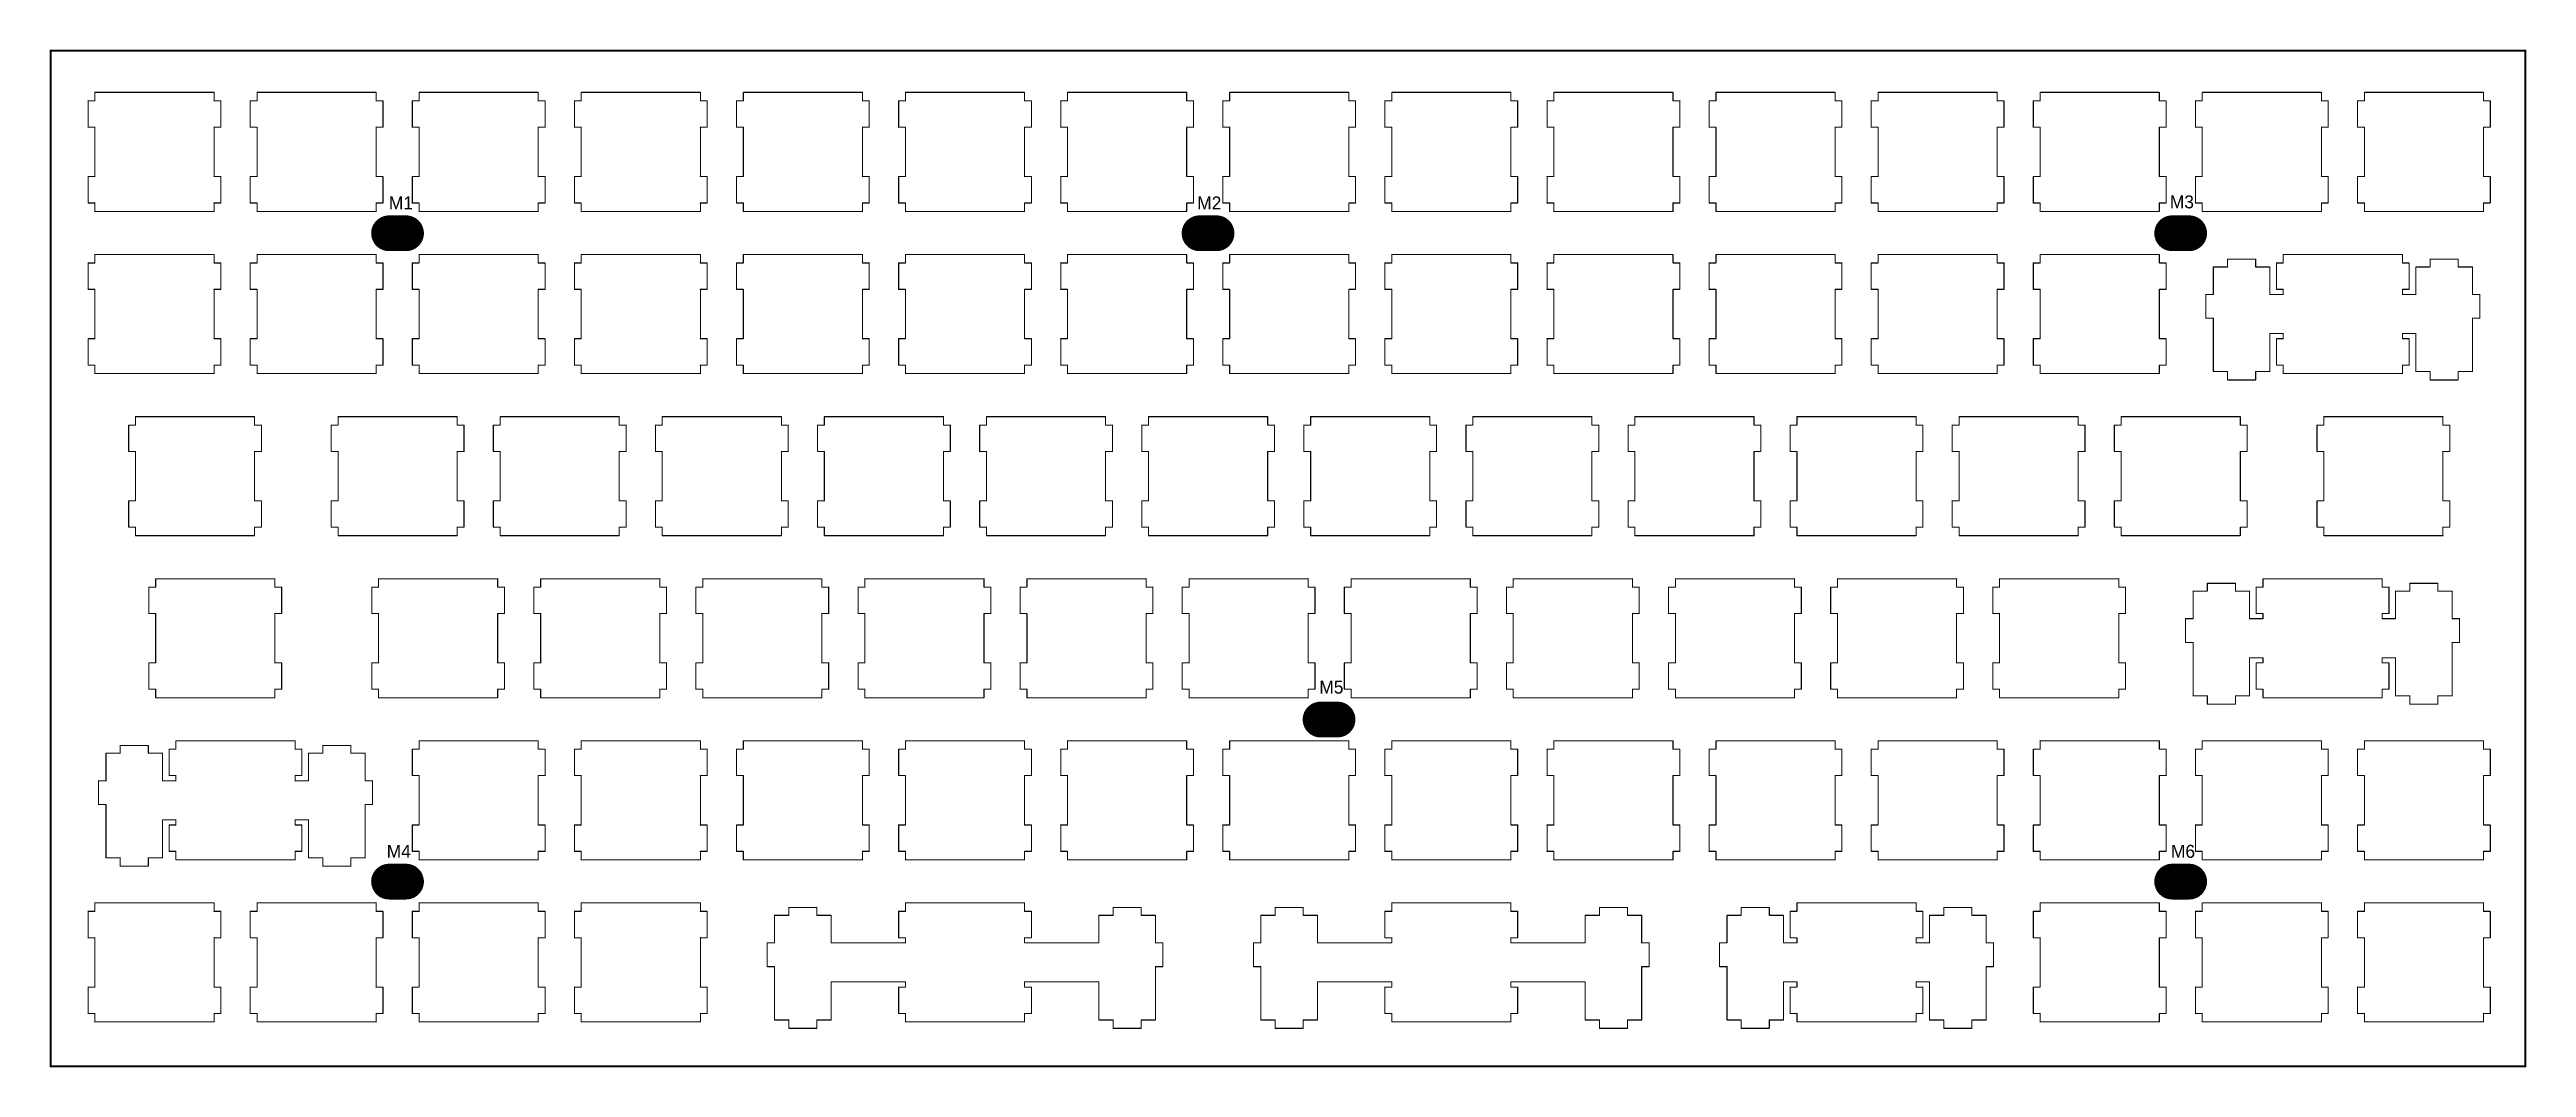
# Model space of a CAD drawing. Extents: x 43 to 335, y 43 to 163.
import ezdxf

# ---------------------------------------------------------------- set-up
doc = ezdxf.new("R2010")
doc.units = 0
doc.layers.get('0').update_dxf_attribs({"linetype": 'CONTINUOUS'})
for name, color, linetype in [('BOTTOMLAYER', 5, 'CONTINUOUS'), ('BOTTOMSOLDER', 6, 'CONTINUOUS'), ('MECHANICAL2', 216, 'CONTINUOUS'), ('MULTILAYER', 9, 'CONTINUOUS'), ('PADHOLELAYER', 156, 'CONTINUOUS'), ('TOPLAYER', 1, 'CONTINUOUS'), ('TOPOVERLAY', 2, 'CONTINUOUS'), ('TOPSOLDER', 216, 'CONTINUOUS')]:
    doc.layers.add(name, color=color, linetype=linetype)

msp = doc.modelspace()

# ---------------------------------------------------------------- texts
at = {"layer": 'TOPOVERLAY'}
for s, p in [('M2', (178.31, 144.02)), ('M3', (292.61, 144.15)), ('M1', (83.31, 144.02)), ('M5', (192.66, 87.12)), ('M4', (83.06, 67.82)), ('M6', (292.74, 67.82))]:
    msp.add_text(s, height=1.524, dxfattribs=at).set_placement(p)

# ---------------------------------------------------------------- blocks, each defined once
blk = doc.blocks.new('M2______1')
at = {"layer": 'BOTTOMLAYER', "const_width": 4}
blk.add_lwpolyline([(1, 0), (-1, 0)], dxfattribs=at)
at = {"layer": 'BOTTOMLAYER', "const_width": 2}
for points in [[(-2, 0, 1), (0, 0, 1)], [(0, 0, 1), (2, 0, 1)]]:
    blk.add_lwpolyline(points, format="xyb", close=True, dxfattribs=at)
at = {"layer": 'BOTTOMSOLDER', "const_width": 4.2}
blk.add_lwpolyline([(1, 0), (-1, 0)], dxfattribs=at)
at = {"layer": 'BOTTOMSOLDER', "const_width": 2.1}
for points in [[(-2.05, 0, 1), (0.05, 0, 1)], [(-0.05, 0, 1), (2.05, 0, 1)]]:
    blk.add_lwpolyline(points, format="xyb", close=True, dxfattribs=at)
at = {"layer": 'MULTILAYER', "const_width": 4}
blk.add_lwpolyline([(1, 0), (-1, 0)], dxfattribs=at)
at = {"layer": 'MULTILAYER', "const_width": 2}
for points in [[(-2, 0, 1), (0, 0, 1)], [(0, 0, 1), (2, 0, 1)]]:
    blk.add_lwpolyline(points, format="xyb", close=True, dxfattribs=at)
at = {"layer": 'PADHOLELAYER', "const_width": 1}
blk.add_lwpolyline([(-0.5, 0, 1), (0.5, 0, 1)], format="xyb", close=True, dxfattribs=at)
at = {"layer": 'TOPLAYER', "const_width": 4}
blk.add_lwpolyline([(1, 0), (-1, 0)], dxfattribs=at)
at = {"layer": 'TOPLAYER', "const_width": 2}
for points in [[(-2, 0, 1), (0, 0, 1)], [(0, 0, 1), (2, 0, 1)]]:
    blk.add_lwpolyline(points, format="xyb", close=True, dxfattribs=at)
at = {"layer": 'TOPSOLDER', "const_width": 4.2}
blk.add_lwpolyline([(1, 0), (-1, 0)], dxfattribs=at)
at = {"layer": 'TOPSOLDER', "const_width": 2.1}
for points in [[(-2.05, 0, 1), (0.05, 0, 1)], [(-0.05, 0, 1), (2.05, 0, 1)]]:
    blk.add_lwpolyline(points, format="xyb", close=True, dxfattribs=at)
blk = doc.blocks.new('M2______2')
at = {"layer": 'BOTTOMLAYER', "const_width": 4}
blk.add_lwpolyline([(1, 0), (-1, 0)], dxfattribs=at)
at = {"layer": 'BOTTOMLAYER', "const_width": 2}
for points in [[(-2, 0, 1), (0, 0, 1)], [(0, 0, 1), (2, 0, 1)]]:
    blk.add_lwpolyline(points, format="xyb", close=True, dxfattribs=at)
at = {"layer": 'BOTTOMSOLDER', "const_width": 4.2}
blk.add_lwpolyline([(1, 0), (-1, 0)], dxfattribs=at)
at = {"layer": 'BOTTOMSOLDER', "const_width": 2.1}
for points in [[(-2.05, 0, 1), (0.05, 0, 1)], [(-0.05, 0, 1), (2.05, 0, 1)]]:
    blk.add_lwpolyline(points, format="xyb", close=True, dxfattribs=at)
at = {"layer": 'MULTILAYER', "const_width": 4}
blk.add_lwpolyline([(1, 0), (-1, 0)], dxfattribs=at)
at = {"layer": 'MULTILAYER', "const_width": 2}
for points in [[(-2, 0, 1), (0, 0, 1)], [(0, 0, 1), (2, 0, 1)]]:
    blk.add_lwpolyline(points, format="xyb", close=True, dxfattribs=at)
at = {"layer": 'PADHOLELAYER', "const_width": 1}
blk.add_lwpolyline([(-0.5, 0, 1), (0.5, 0, 1)], format="xyb", close=True, dxfattribs=at)
at = {"layer": 'TOPLAYER', "const_width": 4}
blk.add_lwpolyline([(1, 0), (-1, 0)], dxfattribs=at)
at = {"layer": 'TOPLAYER', "const_width": 2}
for points in [[(-2, 0, 1), (0, 0, 1)], [(0, 0, 1), (2, 0, 1)]]:
    blk.add_lwpolyline(points, format="xyb", close=True, dxfattribs=at)
at = {"layer": 'TOPSOLDER', "const_width": 4.2}
blk.add_lwpolyline([(1, 0), (-1, 0)], dxfattribs=at)
at = {"layer": 'TOPSOLDER', "const_width": 2.1}
for points in [[(-2.05, 0, 1), (0.05, 0, 1)], [(-0.05, 0, 1), (2.05, 0, 1)]]:
    blk.add_lwpolyline(points, format="xyb", close=True, dxfattribs=at)
blk = doc.blocks.new('M2______3')
at = {"layer": 'BOTTOMLAYER', "const_width": 4}
blk.add_lwpolyline([(1, 0), (-1, 0)], dxfattribs=at)
at = {"layer": 'BOTTOMLAYER', "const_width": 2}
for points in [[(-2, 0, 1), (0, 0, 1)], [(0, 0, 1), (2, 0, 1)]]:
    blk.add_lwpolyline(points, format="xyb", close=True, dxfattribs=at)
at = {"layer": 'BOTTOMSOLDER', "const_width": 4.2}
blk.add_lwpolyline([(1, 0), (-1, 0)], dxfattribs=at)
at = {"layer": 'BOTTOMSOLDER', "const_width": 2.1}
for points in [[(-2.05, 0, 1), (0.05, 0, 1)], [(-0.05, 0, 1), (2.05, 0, 1)]]:
    blk.add_lwpolyline(points, format="xyb", close=True, dxfattribs=at)
at = {"layer": 'MULTILAYER', "const_width": 4}
blk.add_lwpolyline([(1, 0), (-1, 0)], dxfattribs=at)
at = {"layer": 'MULTILAYER', "const_width": 2}
for points in [[(-2, 0, 1), (0, 0, 1)], [(0, 0, 1), (2, 0, 1)]]:
    blk.add_lwpolyline(points, format="xyb", close=True, dxfattribs=at)
at = {"layer": 'PADHOLELAYER', "const_width": 1}
blk.add_lwpolyline([(-0.5, 0, 1), (0.5, 0, 1)], format="xyb", close=True, dxfattribs=at)
at = {"layer": 'TOPLAYER', "const_width": 4}
blk.add_lwpolyline([(1, 0), (-1, 0)], dxfattribs=at)
at = {"layer": 'TOPLAYER', "const_width": 2}
for points in [[(-2, 0, 1), (0, 0, 1)], [(0, 0, 1), (2, 0, 1)]]:
    blk.add_lwpolyline(points, format="xyb", close=True, dxfattribs=at)
at = {"layer": 'TOPSOLDER', "const_width": 4.2}
blk.add_lwpolyline([(1, 0), (-1, 0)], dxfattribs=at)
at = {"layer": 'TOPSOLDER', "const_width": 2.1}
for points in [[(-2.05, 0, 1), (0.05, 0, 1)], [(-0.05, 0, 1), (2.05, 0, 1)]]:
    blk.add_lwpolyline(points, format="xyb", close=True, dxfattribs=at)
blk = doc.blocks.new('M2______4')
at = {"layer": 'BOTTOMLAYER', "const_width": 4}
blk.add_lwpolyline([(1, 0), (-1, 0)], dxfattribs=at)
at = {"layer": 'BOTTOMLAYER', "const_width": 2}
for points in [[(-2, 0, 1), (0, 0, 1)], [(0, 0, 1), (2, 0, 1)]]:
    blk.add_lwpolyline(points, format="xyb", close=True, dxfattribs=at)
at = {"layer": 'BOTTOMSOLDER', "const_width": 4.2}
blk.add_lwpolyline([(1, 0), (-1, 0)], dxfattribs=at)
at = {"layer": 'BOTTOMSOLDER', "const_width": 2.1}
for points in [[(-2.05, 0, 1), (0.05, 0, 1)], [(-0.05, 0, 1), (2.05, 0, 1)]]:
    blk.add_lwpolyline(points, format="xyb", close=True, dxfattribs=at)
at = {"layer": 'MULTILAYER', "const_width": 4}
blk.add_lwpolyline([(1, 0), (-1, 0)], dxfattribs=at)
at = {"layer": 'MULTILAYER', "const_width": 2}
for points in [[(-2, 0, 1), (0, 0, 1)], [(0, 0, 1), (2, 0, 1)]]:
    blk.add_lwpolyline(points, format="xyb", close=True, dxfattribs=at)
at = {"layer": 'PADHOLELAYER', "const_width": 1}
blk.add_lwpolyline([(-0.5, 0, 1), (0.5, 0, 1)], format="xyb", close=True, dxfattribs=at)
at = {"layer": 'TOPLAYER', "const_width": 4}
blk.add_lwpolyline([(1, 0), (-1, 0)], dxfattribs=at)
at = {"layer": 'TOPLAYER', "const_width": 2}
for points in [[(-2, 0, 1), (0, 0, 1)], [(0, 0, 1), (2, 0, 1)]]:
    blk.add_lwpolyline(points, format="xyb", close=True, dxfattribs=at)
at = {"layer": 'TOPSOLDER', "const_width": 4.2}
blk.add_lwpolyline([(1, 0), (-1, 0)], dxfattribs=at)
at = {"layer": 'TOPSOLDER', "const_width": 2.1}
for points in [[(-2.05, 0, 1), (0.05, 0, 1)], [(-0.05, 0, 1), (2.05, 0, 1)]]:
    blk.add_lwpolyline(points, format="xyb", close=True, dxfattribs=at)
blk = doc.blocks.new('M2______5')
at = {"layer": 'BOTTOMLAYER', "const_width": 4}
blk.add_lwpolyline([(1, 0), (-1, 0)], dxfattribs=at)
at = {"layer": 'BOTTOMLAYER', "const_width": 2}
for points in [[(-2, 0, 1), (0, 0, 1)], [(0, 0, 1), (2, 0, 1)]]:
    blk.add_lwpolyline(points, format="xyb", close=True, dxfattribs=at)
at = {"layer": 'BOTTOMSOLDER', "const_width": 4.2}
blk.add_lwpolyline([(1, 0), (-1, 0)], dxfattribs=at)
at = {"layer": 'BOTTOMSOLDER', "const_width": 2.1}
for points in [[(-2.05, 0, 1), (0.05, 0, 1)], [(-0.05, 0, 1), (2.05, 0, 1)]]:
    blk.add_lwpolyline(points, format="xyb", close=True, dxfattribs=at)
at = {"layer": 'MULTILAYER', "const_width": 4}
blk.add_lwpolyline([(1, 0), (-1, 0)], dxfattribs=at)
at = {"layer": 'MULTILAYER', "const_width": 2}
for points in [[(-2, 0, 1), (0, 0, 1)], [(0, 0, 1), (2, 0, 1)]]:
    blk.add_lwpolyline(points, format="xyb", close=True, dxfattribs=at)
at = {"layer": 'PADHOLELAYER', "const_width": 1}
blk.add_lwpolyline([(-0.5, 0, 1), (0.5, 0, 1)], format="xyb", close=True, dxfattribs=at)
at = {"layer": 'TOPLAYER', "const_width": 4}
blk.add_lwpolyline([(1, 0), (-1, 0)], dxfattribs=at)
at = {"layer": 'TOPLAYER', "const_width": 2}
for points in [[(-2, 0, 1), (0, 0, 1)], [(0, 0, 1), (2, 0, 1)]]:
    blk.add_lwpolyline(points, format="xyb", close=True, dxfattribs=at)
at = {"layer": 'TOPSOLDER', "const_width": 4.2}
blk.add_lwpolyline([(1, 0), (-1, 0)], dxfattribs=at)
at = {"layer": 'TOPSOLDER', "const_width": 2.1}
for points in [[(-2.05, 0, 1), (0.05, 0, 1)], [(-0.05, 0, 1), (2.05, 0, 1)]]:
    blk.add_lwpolyline(points, format="xyb", close=True, dxfattribs=at)
blk = doc.blocks.new('M2______6')
at = {"layer": 'BOTTOMLAYER', "const_width": 4}
blk.add_lwpolyline([(1, 0), (-1, 0)], dxfattribs=at)
at = {"layer": 'BOTTOMLAYER', "const_width": 2}
for points in [[(-2, 0, 1), (0, 0, 1)], [(0, 0, 1), (2, 0, 1)]]:
    blk.add_lwpolyline(points, format="xyb", close=True, dxfattribs=at)
at = {"layer": 'BOTTOMSOLDER', "const_width": 4.2}
blk.add_lwpolyline([(1, 0), (-1, 0)], dxfattribs=at)
at = {"layer": 'BOTTOMSOLDER', "const_width": 2.1}
for points in [[(-2.05, 0, 1), (0.05, 0, 1)], [(-0.05, 0, 1), (2.05, 0, 1)]]:
    blk.add_lwpolyline(points, format="xyb", close=True, dxfattribs=at)
at = {"layer": 'MULTILAYER', "const_width": 4}
blk.add_lwpolyline([(1, 0), (-1, 0)], dxfattribs=at)
at = {"layer": 'MULTILAYER', "const_width": 2}
for points in [[(-2, 0, 1), (0, 0, 1)], [(0, 0, 1), (2, 0, 1)]]:
    blk.add_lwpolyline(points, format="xyb", close=True, dxfattribs=at)
at = {"layer": 'PADHOLELAYER', "const_width": 1}
blk.add_lwpolyline([(-0.5, 0, 1), (0.5, 0, 1)], format="xyb", close=True, dxfattribs=at)
at = {"layer": 'TOPLAYER', "const_width": 4}
blk.add_lwpolyline([(1, 0), (-1, 0)], dxfattribs=at)
at = {"layer": 'TOPLAYER', "const_width": 2}
for points in [[(-2, 0, 1), (0, 0, 1)], [(0, 0, 1), (2, 0, 1)]]:
    blk.add_lwpolyline(points, format="xyb", close=True, dxfattribs=at)
at = {"layer": 'TOPSOLDER', "const_width": 4.2}
blk.add_lwpolyline([(1, 0), (-1, 0)], dxfattribs=at)
at = {"layer": 'TOPSOLDER', "const_width": 2.1}
for points in [[(-2.05, 0, 1), (0.05, 0, 1)], [(-0.05, 0, 1), (2.05, 0, 1)]]:
    blk.add_lwpolyline(points, format="xyb", close=True, dxfattribs=at)

# ---------------------------------------------------------------- linework, layer by layer
at = {"layer": 'MECHANICAL2'}
for points, const_width in [([(43.56, 162.69), (334.39, 162.69)], 0.254), ([(43.56, 43.31), (43.56, 162.69)], 0.254), ([(334.39, 43.31), (334.39, 162.69)], 0.254), ([(48.77, 156.78), (48.77, 157.78)], 0.127), ([(48.77, 157.78), (62.77, 157.78)], 0.127), ([(62.77, 156.78), (62.77, 157.78)], 0.127), ([(67.82, 156.78), (67.82, 157.78)], 0.127), ([(67.82, 157.78), (81.82, 157.78)], 0.127), ([(81.82, 156.78), (81.82, 157.78)], 0.127), ([(86.87, 156.78), (86.87, 157.78)], 0.127), ([(86.87, 157.78), (100.87, 157.78)], 0.127), ([(100.87, 156.78), (100.87, 157.78)], 0.127), ([(105.92, 156.78), (105.92, 157.78)], 0.127), ([(105.92, 157.78), (119.92, 157.78)], 0.127), ([(119.92, 156.78), (119.92, 157.78)], 0.127), ([(124.97, 156.78), (124.97, 157.78)], 0.127), ([(124.97, 157.78), (138.97, 157.78)], 0.127), ([(138.97, 156.78), (138.97, 157.78)], 0.127), ([(144.02, 156.78), (144.02, 157.78)], 0.127), ([(144.02, 157.78), (158.02, 157.78)], 0.127), ([(158.02, 156.78), (158.02, 157.78)], 0.127), ([(163.07, 156.78), (163.07, 157.78)], 0.127), ([(163.07, 157.78), (177.07, 157.78)], 0.127), ([(177.07, 156.78), (177.07, 157.78)], 0.127), ([(182.12, 156.78), (182.12, 157.78)], 0.127), ([(182.12, 157.78), (196.12, 157.78)], 0.127), ([(196.12, 156.78), (196.12, 157.78)], 0.127), ([(201.17, 156.78), (201.17, 157.78)], 0.127), ([(201.17, 157.78), (215.17, 157.78)], 0.127), ([(215.17, 156.78), (215.17, 157.78)], 0.127), ([(220.22, 156.78), (220.22, 157.78)], 0.127), ([(220.22, 157.78), (234.22, 157.78)], 0.127), ([(234.22, 156.78), (234.22, 157.78)], 0.127), ([(239.27, 156.78), (239.27, 157.78)], 0.127), ([(239.27, 157.78), (253.27, 157.78)], 0.127), ([(253.27, 156.78), (253.27, 157.78)], 0.127), ([(258.32, 156.78), (258.32, 157.78)], 0.127), ([(258.32, 157.78), (272.32, 157.78)], 0.127), ([(272.32, 156.78), (272.32, 157.78)], 0.127), ([(277.37, 156.78), (277.37, 157.78)], 0.127), ([(277.37, 157.78), (291.37, 157.78)], 0.127), ([(291.37, 156.78), (291.37, 157.78)], 0.127), ([(296.42, 156.78), (296.42, 157.78)], 0.127), ([(296.42, 157.78), (310.42, 157.78)], 0.127), ([(310.42, 156.78), (310.42, 157.78)], 0.127), ([(315.47, 156.78), (315.47, 157.78)], 0.127), ([(315.47, 157.78), (329.47, 157.78)], 0.127), ([(329.47, 156.78), (329.47, 157.78)], 0.127), ([(47.97, 156.78), (48.77, 156.78)], 0.127), ([(47.97, 153.68), (47.97, 156.78)], 0.127), ([(62.77, 156.78), (63.57, 156.78)], 0.127), ([(63.57, 153.68), (63.57, 156.78)], 0.127), ([(67.02, 156.78), (67.82, 156.78)], 0.127), ([(67.02, 153.68), (67.02, 156.78)], 0.127), ([(81.82, 156.78), (82.62, 156.78)], 0.127), ([(82.62, 153.68), (82.62, 156.78)], 0.127), ([(86.07, 156.78), (86.87, 156.78)], 0.127), ([(86.07, 153.68), (86.07, 156.78)], 0.127), ([(100.87, 156.78), (101.67, 156.78)], 0.127), ([(101.67, 153.68), (101.67, 156.78)], 0.127), ([(105.12, 156.78), (105.92, 156.78)], 0.127), ([(105.12, 153.68), (105.12, 156.78)], 0.127), ([(119.92, 156.78), (120.72, 156.78)], 0.127), ([(120.72, 153.68), (120.72, 156.78)], 0.127), ([(124.17, 156.78), (124.97, 156.78)], 0.127), ([(124.17, 153.68), (124.17, 156.78)], 0.127), ([(138.97, 156.78), (139.77, 156.78)], 0.127), ([(139.77, 153.68), (139.77, 156.78)], 0.127), ([(143.22, 156.78), (144.02, 156.78)], 0.127), ([(143.22, 153.68), (143.22, 156.78)], 0.127), ([(158.02, 156.78), (158.82, 156.78)], 0.127), ([(158.82, 153.68), (158.82, 156.78)], 0.127), ([(162.27, 156.78), (163.07, 156.78)], 0.127), ([(162.27, 153.68), (162.27, 156.78)], 0.127), ([(177.07, 156.78), (177.87, 156.78)], 0.127), ([(177.87, 153.68), (177.87, 156.78)], 0.127), ([(181.32, 156.78), (182.12, 156.78)], 0.127), ([(181.32, 153.68), (181.32, 156.78)], 0.127), ([(196.12, 156.78), (196.92, 156.78)], 0.127), ([(196.92, 153.68), (196.92, 156.78)], 0.127), ([(200.37, 156.78), (201.17, 156.78)], 0.127), ([(200.37, 153.68), (200.37, 156.78)], 0.127), ([(215.17, 156.78), (215.97, 156.78)], 0.127), ([(215.97, 153.68), (215.97, 156.78)], 0.127), ([(219.42, 156.78), (220.22, 156.78)], 0.127), ([(219.42, 153.68), (219.42, 156.78)], 0.127), ([(234.22, 156.78), (235.02, 156.78)], 0.127), ([(235.02, 153.68), (235.02, 156.78)], 0.127), ([(238.47, 156.78), (239.27, 156.78)], 0.127), ([(238.47, 153.68), (238.47, 156.78)], 0.127), ([(253.27, 156.78), (254.07, 156.78)], 0.127), ([(254.07, 153.68), (254.07, 156.78)], 0.127), ([(257.52, 156.78), (258.32, 156.78)], 0.127), ([(257.52, 153.68), (257.52, 156.78)], 0.127), ([(272.32, 156.78), (273.12, 156.78)], 0.127), ([(273.12, 153.68), (273.12, 156.78)], 0.127), ([(276.57, 156.78), (277.37, 156.78)], 0.127), ([(276.57, 153.68), (276.57, 156.78)], 0.127), ([(291.37, 156.78), (292.17, 156.78)], 0.127), ([(292.17, 153.68), (292.17, 156.78)], 0.127), ([(295.62, 156.78), (296.42, 156.78)], 0.127), ([(295.62, 153.68), (295.62, 156.78)], 0.127), ([(310.42, 156.78), (311.22, 156.78)], 0.127), ([(311.22, 153.68), (311.22, 156.78)], 0.127), ([(314.67, 156.78), (315.47, 156.78)], 0.127), ([(314.67, 153.68), (314.67, 156.78)], 0.127), ([(329.47, 156.78), (330.27, 156.78)], 0.127), ([(330.27, 153.68), (330.27, 156.78)], 0.127), ([(47.97, 153.68), (48.77, 153.68)], 0.127), ([(48.77, 147.88), (48.77, 153.68)], 0.127), ([(62.77, 147.88), (62.77, 153.68)], 0.127), ([(62.77, 153.68), (63.57, 153.68)], 0.127), ([(67.02, 153.68), (67.82, 153.68)], 0.127), ([(67.82, 147.88), (67.82, 153.68)], 0.127), ([(81.82, 147.88), (81.82, 153.68)], 0.127), ([(81.82, 153.68), (82.62, 153.68)], 0.127), ([(86.07, 153.68), (86.87, 153.68)], 0.127), ([(86.87, 147.88), (86.87, 153.68)], 0.127), ([(100.87, 147.88), (100.87, 153.68)], 0.127), ([(100.87, 153.68), (101.67, 153.68)], 0.127), ([(105.12, 153.68), (105.92, 153.68)], 0.127), ([(105.92, 147.88), (105.92, 153.68)], 0.127), ([(119.92, 147.88), (119.92, 153.68)], 0.127), ([(119.92, 153.68), (120.72, 153.68)], 0.127), ([(124.17, 153.68), (124.97, 153.68)], 0.127), ([(124.97, 147.88), (124.97, 153.68)], 0.127), ([(138.97, 147.88), (138.97, 153.68)], 0.127), ([(138.97, 153.68), (139.77, 153.68)], 0.127), ([(143.22, 153.68), (144.02, 153.68)], 0.127), ([(144.02, 147.88), (144.02, 153.68)], 0.127), ([(158.02, 147.88), (158.02, 153.68)], 0.127), ([(158.02, 153.68), (158.82, 153.68)], 0.127), ([(162.27, 153.68), (163.07, 153.68)], 0.127), ([(163.07, 147.88), (163.07, 153.68)], 0.127), ([(177.07, 147.88), (177.07, 153.68)], 0.127), ([(177.07, 153.68), (177.87, 153.68)], 0.127), ([(181.32, 153.68), (182.12, 153.68)], 0.127), ([(182.12, 147.88), (182.12, 153.68)], 0.127), ([(196.12, 147.88), (196.12, 153.68)], 0.127), ([(196.12, 153.68), (196.92, 153.68)], 0.127), ([(200.37, 153.68), (201.17, 153.68)], 0.127), ([(201.17, 147.88), (201.17, 153.68)], 0.127), ([(215.17, 147.88), (215.17, 153.68)], 0.127), ([(215.17, 153.68), (215.97, 153.68)], 0.127), ([(219.42, 153.68), (220.22, 153.68)], 0.127), ([(220.22, 147.88), (220.22, 153.68)], 0.127), ([(234.22, 147.88), (234.22, 153.68)], 0.127), ([(234.22, 153.68), (235.02, 153.68)], 0.127), ([(238.47, 153.68), (239.27, 153.68)], 0.127), ([(239.27, 147.88), (239.27, 153.68)], 0.127), ([(253.27, 147.88), (253.27, 153.68)], 0.127), ([(253.27, 153.68), (254.07, 153.68)], 0.127), ([(257.52, 153.68), (258.32, 153.68)], 0.127), ([(258.32, 147.88), (258.32, 153.68)], 0.127), ([(272.32, 147.88), (272.32, 153.68)], 0.127), ([(272.32, 153.68), (273.12, 153.68)], 0.127), ([(276.57, 153.68), (277.37, 153.68)], 0.127), ([(277.37, 147.88), (277.37, 153.68)], 0.127), ([(291.37, 147.88), (291.37, 153.68)], 0.127), ([(291.37, 153.68), (292.17, 153.68)], 0.127), ([(295.62, 153.68), (296.42, 153.68)], 0.127), ([(296.42, 147.88), (296.42, 153.68)], 0.127), ([(310.42, 147.88), (310.42, 153.68)], 0.127), ([(310.42, 153.68), (311.22, 153.68)], 0.127), ([(314.67, 153.68), (315.47, 153.68)], 0.127), ([(315.47, 147.88), (315.47, 153.68)], 0.127), ([(329.47, 147.88), (329.47, 153.68)], 0.127), ([(329.47, 153.68), (330.27, 153.68)], 0.127), ([(47.97, 147.88), (48.77, 147.88)], 0.127), ([(47.97, 144.78), (47.97, 147.88)], 0.127), ([(62.77, 147.88), (63.57, 147.88)], 0.127), ([(63.57, 144.78), (63.57, 147.88)], 0.127), ([(67.02, 147.88), (67.82, 147.88)], 0.127), ([(67.02, 144.78), (67.02, 147.88)], 0.127), ([(81.82, 147.88), (82.62, 147.88)], 0.127), ([(82.62, 144.78), (82.62, 147.88)], 0.127), ([(86.07, 147.88), (86.87, 147.88)], 0.127), ([(86.07, 144.78), (86.07, 147.88)], 0.127), ([(100.87, 147.88), (101.67, 147.88)], 0.127), ([(101.67, 144.78), (101.67, 147.88)], 0.127), ([(105.12, 147.88), (105.92, 147.88)], 0.127), ([(105.12, 144.78), (105.12, 147.88)], 0.127), ([(119.92, 147.88), (120.72, 147.88)], 0.127), ([(120.72, 144.78), (120.72, 147.88)], 0.127), ([(124.17, 147.88), (124.97, 147.88)], 0.127), ([(124.17, 144.78), (124.17, 147.88)], 0.127), ([(138.97, 147.88), (139.77, 147.88)], 0.127), ([(139.77, 144.78), (139.77, 147.88)], 0.127), ([(143.22, 147.88), (144.02, 147.88)], 0.127), ([(143.22, 144.78), (143.22, 147.88)], 0.127), ([(158.02, 147.88), (158.82, 147.88)], 0.127), ([(158.82, 144.78), (158.82, 147.88)], 0.127), ([(162.27, 147.88), (163.07, 147.88)], 0.127), ([(162.27, 144.78), (162.27, 147.88)], 0.127), ([(177.07, 147.88), (177.87, 147.88)], 0.127), ([(177.87, 144.78), (177.87, 147.88)], 0.127), ([(181.32, 147.88), (182.12, 147.88)], 0.127), ([(181.32, 144.78), (181.32, 147.88)], 0.127), ([(196.12, 147.88), (196.92, 147.88)], 0.127), ([(196.92, 144.78), (196.92, 147.88)], 0.127), ([(200.37, 147.88), (201.17, 147.88)], 0.127), ([(200.37, 144.78), (200.37, 147.88)], 0.127), ([(215.17, 147.88), (215.97, 147.88)], 0.127), ([(215.97, 144.78), (215.97, 147.88)], 0.127), ([(219.42, 147.88), (220.22, 147.88)], 0.127), ([(219.42, 144.78), (219.42, 147.88)], 0.127), ([(234.22, 147.88), (235.02, 147.88)], 0.127), ([(235.02, 144.78), (235.02, 147.88)], 0.127), ([(238.47, 147.88), (239.27, 147.88)], 0.127), ([(238.47, 144.78), (238.47, 147.88)], 0.127), ([(253.27, 147.88), (254.07, 147.88)], 0.127), ([(254.07, 144.78), (254.07, 147.88)], 0.127), ([(257.52, 147.88), (258.32, 147.88)], 0.127), ([(257.52, 144.78), (257.52, 147.88)], 0.127), ([(272.32, 147.88), (273.12, 147.88)], 0.127), ([(273.12, 144.78), (273.12, 147.88)], 0.127), ([(276.57, 147.88), (277.37, 147.88)], 0.127), ([(276.57, 144.78), (276.57, 147.88)], 0.127), ([(291.37, 147.88), (292.17, 147.88)], 0.127), ([(292.17, 144.78), (292.17, 147.88)], 0.127), ([(295.62, 147.88), (296.42, 147.88)], 0.127), ([(295.62, 144.78), (295.62, 147.88)], 0.127), ([(310.42, 147.88), (311.22, 147.88)], 0.127), ([(311.22, 144.78), (311.22, 147.88)], 0.127), ([(314.67, 147.88), (315.47, 147.88)], 0.127), ([(314.67, 144.78), (314.67, 147.88)], 0.127), ([(329.47, 147.88), (330.27, 147.88)], 0.127), ([(330.27, 144.78), (330.27, 147.88)], 0.127), ([(47.97, 144.78), (48.77, 144.78)], 0.127), ([(48.77, 143.78), (48.77, 144.78)], 0.127), ([(48.77, 143.78), (62.77, 143.78)], 0.127), ([(62.77, 143.78), (62.77, 144.78)], 0.127), ([(62.77, 144.78), (63.57, 144.78)], 0.127), ([(67.02, 144.78), (67.82, 144.78)], 0.127), ([(67.82, 143.78), (67.82, 144.78)], 0.127), ([(67.82, 143.78), (81.82, 143.78)], 0.127), ([(81.82, 143.78), (81.82, 144.78)], 0.127), ([(81.82, 144.78), (82.62, 144.78)], 0.127), ([(86.07, 144.78), (86.87, 144.78)], 0.127), ([(86.87, 143.78), (86.87, 144.78)], 0.127), ([(86.87, 143.78), (100.87, 143.78)], 0.127), ([(100.87, 143.78), (100.87, 144.78)], 0.127), ([(100.87, 144.78), (101.67, 144.78)], 0.127), ([(105.12, 144.78), (105.92, 144.78)], 0.127), ([(105.92, 143.78), (105.92, 144.78)], 0.127), ([(105.92, 143.78), (119.92, 143.78)], 0.127), ([(119.92, 143.78), (119.92, 144.78)], 0.127), ([(119.92, 144.78), (120.72, 144.78)], 0.127), ([(124.17, 144.78), (124.97, 144.78)], 0.127), ([(124.97, 143.78), (124.97, 144.78)], 0.127), ([(124.97, 143.78), (138.97, 143.78)], 0.127), ([(138.97, 143.78), (138.97, 144.78)], 0.127), ([(138.97, 144.78), (139.77, 144.78)], 0.127), ([(143.22, 144.78), (144.02, 144.78)], 0.127), ([(144.02, 143.78), (144.02, 144.78)], 0.127), ([(144.02, 143.78), (158.02, 143.78)], 0.127), ([(158.02, 143.78), (158.02, 144.78)], 0.127), ([(158.02, 144.78), (158.82, 144.78)], 0.127), ([(162.27, 144.78), (163.07, 144.78)], 0.127), ([(163.07, 143.78), (163.07, 144.78)], 0.127), ([(163.07, 143.78), (177.07, 143.78)], 0.127), ([(177.07, 143.78), (177.07, 144.78)], 0.127), ([(177.07, 144.78), (177.87, 144.78)], 0.127), ([(181.32, 144.78), (182.12, 144.78)], 0.127), ([(182.12, 143.78), (182.12, 144.78)], 0.127), ([(182.12, 143.78), (196.12, 143.78)], 0.127), ([(196.12, 143.78), (196.12, 144.78)], 0.127), ([(196.12, 144.78), (196.92, 144.78)], 0.127), ([(200.37, 144.78), (201.17, 144.78)], 0.127), ([(201.17, 143.78), (201.17, 144.78)], 0.127), ([(201.17, 143.78), (215.17, 143.78)], 0.127), ([(215.17, 143.78), (215.17, 144.78)], 0.127), ([(215.17, 144.78), (215.97, 144.78)], 0.127), ([(219.42, 144.78), (220.22, 144.78)], 0.127), ([(220.22, 143.78), (220.22, 144.78)], 0.127), ([(220.22, 143.78), (234.22, 143.78)], 0.127), ([(234.22, 143.78), (234.22, 144.78)], 0.127), ([(234.22, 144.78), (235.02, 144.78)], 0.127), ([(238.47, 144.78), (239.27, 144.78)], 0.127), ([(239.27, 143.78), (239.27, 144.78)], 0.127), ([(239.27, 143.78), (253.27, 143.78)], 0.127), ([(253.27, 143.78), (253.27, 144.78)], 0.127), ([(253.27, 144.78), (254.07, 144.78)], 0.127), ([(257.52, 144.78), (258.32, 144.78)], 0.127), ([(258.32, 143.78), (258.32, 144.78)], 0.127), ([(258.32, 143.78), (272.32, 143.78)], 0.127), ([(272.32, 143.78), (272.32, 144.78)], 0.127), ([(272.32, 144.78), (273.12, 144.78)], 0.127), ([(276.57, 144.78), (277.37, 144.78)], 0.127), ([(277.37, 143.78), (277.37, 144.78)], 0.127), ([(277.37, 143.78), (291.37, 143.78)], 0.127), ([(291.37, 143.78), (291.37, 144.78)], 0.127), ([(291.37, 144.78), (292.17, 144.78)], 0.127), ([(295.62, 144.78), (296.42, 144.78)], 0.127), ([(296.42, 143.78), (296.42, 144.78)], 0.127), ([(296.42, 143.78), (310.42, 143.78)], 0.127), ([(310.42, 143.78), (310.42, 144.78)], 0.127), ([(310.42, 144.78), (311.22, 144.78)], 0.127), ([(314.67, 144.78), (315.47, 144.78)], 0.127), ([(315.47, 143.78), (315.47, 144.78)], 0.127), ([(315.47, 143.78), (329.47, 143.78)], 0.127), ([(329.47, 143.78), (329.47, 144.78)], 0.127), ([(329.47, 144.78), (330.27, 144.78)], 0.127), ([(47.97, 137.73), (48.77, 137.73)], 0.127), ([(47.97, 134.63), (47.97, 137.73)], 0.127), ([(48.77, 137.73), (48.77, 138.72)], 0.127), ([(48.77, 138.72), (62.77, 138.72)], 0.127), ([(62.77, 137.73), (62.77, 138.72)], 0.127), ([(62.77, 137.73), (63.57, 137.73)], 0.127), ([(63.57, 134.63), (63.57, 137.73)], 0.127), ([(67.02, 137.73), (67.82, 137.73)], 0.127), ([(67.02, 134.63), (67.02, 137.73)], 0.127), ([(67.82, 137.73), (67.82, 138.72)], 0.127), ([(67.82, 138.72), (81.82, 138.72)], 0.127), ([(81.82, 137.73), (81.82, 138.72)], 0.127), ([(81.82, 137.73), (82.62, 137.73)], 0.127), ([(82.62, 134.63), (82.62, 137.73)], 0.127), ([(86.07, 137.73), (86.87, 137.73)], 0.127), ([(86.07, 134.63), (86.07, 137.73)], 0.127), ([(86.87, 137.73), (86.87, 138.72)], 0.127), ([(86.87, 138.72), (100.87, 138.72)], 0.127), ([(100.87, 137.73), (100.87, 138.72)], 0.127), ([(100.87, 137.73), (101.67, 137.73)], 0.127), ([(101.67, 134.63), (101.67, 137.73)], 0.127), ([(105.12, 137.73), (105.92, 137.73)], 0.127), ([(105.12, 134.63), (105.12, 137.73)], 0.127), ([(105.92, 137.73), (105.92, 138.72)], 0.127), ([(105.92, 138.72), (119.92, 138.72)], 0.127), ([(119.92, 137.73), (119.92, 138.72)], 0.127), ([(119.92, 137.73), (120.72, 137.73)], 0.127), ([(120.72, 134.63), (120.72, 137.73)], 0.127), ([(124.17, 137.73), (124.97, 137.73)], 0.127), ([(124.17, 134.63), (124.17, 137.73)], 0.127), ([(124.97, 137.73), (124.97, 138.72)], 0.127), ([(124.97, 138.72), (138.97, 138.72)], 0.127), ([(138.97, 137.73), (138.97, 138.72)], 0.127), ([(138.97, 137.73), (139.77, 137.73)], 0.127), ([(139.77, 134.63), (139.77, 137.73)], 0.127), ([(143.22, 137.73), (144.02, 137.73)], 0.127), ([(143.22, 134.63), (143.22, 137.73)], 0.127), ([(144.02, 137.73), (144.02, 138.72)], 0.127), ([(144.02, 138.72), (158.02, 138.72)], 0.127), ([(158.02, 137.73), (158.02, 138.72)], 0.127), ([(158.02, 137.73), (158.82, 137.73)], 0.127), ([(158.82, 134.63), (158.82, 137.73)], 0.127), ([(162.27, 137.73), (163.07, 137.73)], 0.127), ([(162.27, 134.63), (162.27, 137.73)], 0.127), ([(163.07, 137.73), (163.07, 138.72)], 0.127), ([(163.07, 138.72), (177.07, 138.72)], 0.127), ([(177.07, 137.73), (177.07, 138.72)], 0.127), ([(177.07, 137.73), (177.87, 137.73)], 0.127), ([(177.87, 134.63), (177.87, 137.73)], 0.127), ([(181.32, 137.73), (182.12, 137.73)], 0.127), ([(181.32, 134.63), (181.32, 137.73)], 0.127), ([(182.12, 137.73), (182.12, 138.72)], 0.127), ([(182.12, 138.72), (196.12, 138.72)], 0.127), ([(196.12, 137.73), (196.12, 138.72)], 0.127), ([(196.12, 137.73), (196.92, 137.73)], 0.127), ([(196.92, 134.63), (196.92, 137.73)], 0.127), ([(200.37, 137.73), (201.17, 137.73)], 0.127), ([(200.37, 134.63), (200.37, 137.73)], 0.127), ([(201.17, 137.73), (201.17, 138.72)], 0.127), ([(201.17, 138.72), (215.17, 138.72)], 0.127), ([(215.17, 137.73), (215.17, 138.72)], 0.127), ([(215.17, 137.73), (215.97, 137.73)], 0.127), ([(215.97, 134.63), (215.97, 137.73)], 0.127), ([(219.42, 137.73), (220.22, 137.73)], 0.127), ([(219.42, 134.63), (219.42, 137.73)], 0.127), ([(220.22, 137.73), (220.22, 138.72)], 0.127), ([(220.22, 138.72), (234.22, 138.72)], 0.127), ([(234.22, 137.73), (234.22, 138.72)], 0.127), ([(234.22, 137.73), (235.02, 137.73)], 0.127), ([(235.02, 134.63), (235.02, 137.73)], 0.127), ([(238.47, 137.73), (239.27, 137.73)], 0.127), ([(238.47, 134.63), (238.47, 137.73)], 0.127), ([(239.27, 137.73), (239.27, 138.72)], 0.127), ([(239.27, 138.72), (253.27, 138.72)], 0.127), ([(253.27, 137.73), (253.27, 138.72)], 0.127), ([(253.27, 137.73), (254.07, 137.73)], 0.127), ([(254.07, 134.63), (254.07, 137.73)], 0.127), ([(257.52, 137.73), (258.32, 137.73)], 0.127), ([(257.52, 134.63), (257.52, 137.73)], 0.127), ([(258.32, 137.73), (258.32, 138.72)], 0.127), ([(258.32, 138.72), (272.32, 138.72)], 0.127), ([(272.32, 137.73), (272.32, 138.72)], 0.127), ([(272.32, 137.73), (273.12, 137.73)], 0.127), ([(273.12, 134.63), (273.12, 137.73)], 0.127), ([(276.57, 137.73), (277.37, 137.73)], 0.127), ([(276.57, 134.63), (276.57, 137.73)], 0.127), ([(277.37, 137.73), (277.37, 138.72)], 0.127), ([(277.37, 138.72), (291.37, 138.72)], 0.127), ([(291.37, 137.73), (291.37, 138.72)], 0.127), ([(291.37, 137.73), (292.17, 137.73)], 0.127), ([(292.17, 134.63), (292.17, 137.73)], 0.127), ([(297.72, 137.26), (299.39, 137.26)], 0.127), ([(297.72, 134.03), (297.72, 137.26)], 0.127), ([(299.39, 138.18), (302.69, 138.18)], 0.127), ([(299.39, 137.26), (299.39, 138.18)], 0.127), ([(302.69, 137.26), (302.69, 138.18)], 0.127), ([(302.69, 137.26), (304.37, 137.26)], 0.127), ([(304.37, 134.03), (304.37, 137.26)], 0.127), ([(305.14, 137.73), (305.94, 137.73)], 0.127), ([(305.14, 134.63), (305.14, 137.73)], 0.127), ([(305.94, 137.73), (305.94, 138.72)], 0.127), ([(305.94, 138.72), (319.94, 138.72)], 0.127), ([(319.94, 137.73), (319.94, 138.72)], 0.127), ([(319.94, 137.73), (320.74, 137.73)], 0.127), ([(320.74, 134.63), (320.74, 137.73)], 0.127), ([(321.52, 137.26), (323.19, 137.26)], 0.127), ([(321.52, 134.03), (321.52, 137.26)], 0.127), ([(323.19, 138.18), (326.49, 138.18)], 0.127), ([(323.19, 137.26), (323.19, 138.18)], 0.127), ([(326.49, 137.26), (326.49, 138.18)], 0.127), ([(326.49, 137.26), (328.17, 137.26)], 0.127), ([(328.17, 134.03), (328.17, 137.26)], 0.127), ([(47.97, 134.63), (48.77, 134.63)], 0.127), ([(48.77, 128.83), (48.77, 134.63)], 0.127), ([(62.77, 128.83), (62.77, 134.63)], 0.127), ([(62.77, 134.63), (63.57, 134.63)], 0.127), ([(67.02, 134.63), (67.82, 134.63)], 0.127), ([(67.82, 128.83), (67.82, 134.63)], 0.127), ([(81.82, 128.83), (81.82, 134.63)], 0.127), ([(81.82, 134.63), (82.62, 134.63)], 0.127), ([(86.07, 134.63), (86.87, 134.63)], 0.127), ([(86.87, 128.83), (86.87, 134.63)], 0.127), ([(100.87, 128.83), (100.87, 134.63)], 0.127), ([(100.87, 134.63), (101.67, 134.63)], 0.127), ([(105.12, 134.63), (105.92, 134.63)], 0.127), ([(105.92, 128.83), (105.92, 134.63)], 0.127), ([(119.92, 128.83), (119.92, 134.63)], 0.127), ([(119.92, 134.63), (120.72, 134.63)], 0.127), ([(124.17, 134.63), (124.97, 134.63)], 0.127), ([(124.97, 128.83), (124.97, 134.63)], 0.127), ([(138.97, 128.83), (138.97, 134.63)], 0.127), ([(138.97, 134.63), (139.77, 134.63)], 0.127), ([(143.22, 134.63), (144.02, 134.63)], 0.127), ([(144.02, 128.83), (144.02, 134.63)], 0.127), ([(158.02, 128.83), (158.02, 134.63)], 0.127), ([(158.02, 134.63), (158.82, 134.63)], 0.127), ([(162.27, 134.63), (163.07, 134.63)], 0.127), ([(163.07, 128.83), (163.07, 134.63)], 0.127), ([(177.07, 128.83), (177.07, 134.63)], 0.127), ([(177.07, 134.63), (177.87, 134.63)], 0.127), ([(181.32, 134.63), (182.12, 134.63)], 0.127), ([(182.12, 128.83), (182.12, 134.63)], 0.127), ([(196.12, 128.83), (196.12, 134.63)], 0.127), ([(196.12, 134.63), (196.92, 134.63)], 0.127), ([(200.37, 134.63), (201.17, 134.63)], 0.127), ([(201.17, 128.83), (201.17, 134.63)], 0.127), ([(215.17, 128.83), (215.17, 134.63)], 0.127), ([(215.17, 134.63), (215.97, 134.63)], 0.127), ([(219.42, 134.63), (220.22, 134.63)], 0.127), ([(220.22, 128.83), (220.22, 134.63)], 0.127), ([(234.22, 128.83), (234.22, 134.63)], 0.127), ([(234.22, 134.63), (235.02, 134.63)], 0.127), ([(238.47, 134.63), (239.27, 134.63)], 0.127), ([(239.27, 128.83), (239.27, 134.63)], 0.127), ([(253.27, 128.83), (253.27, 134.63)], 0.127), ([(253.27, 134.63), (254.07, 134.63)], 0.127), ([(257.52, 134.63), (258.32, 134.63)], 0.127), ([(258.32, 128.83), (258.32, 134.63)], 0.127), ([(272.32, 128.83), (272.32, 134.63)], 0.127), ([(272.32, 134.63), (273.12, 134.63)], 0.127), ([(276.57, 134.63), (277.37, 134.63)], 0.127), ([(277.37, 128.83), (277.37, 134.63)], 0.127), ([(291.37, 128.83), (291.37, 134.63)], 0.127), ([(291.37, 134.63), (292.17, 134.63)], 0.127), ([(296.84, 134.03), (297.72, 134.03)], 0.127), ([(296.84, 131.23), (296.84, 134.03)], 0.127), ([(304.37, 134.03), (305.94, 134.03)], 0.127), ([(305.14, 134.63), (305.94, 134.63)], 0.127), ([(305.94, 134.03), (305.94, 134.63)], 0.127), ([(319.94, 134.03), (319.94, 134.63)], 0.127), ([(319.94, 134.63), (320.74, 134.63)], 0.127), ([(319.94, 134.03), (321.52, 134.03)], 0.127), ([(328.17, 134.03), (329.04, 134.03)], 0.127), ([(329.04, 131.23), (329.04, 134.03)], 0.127), ([(296.84, 131.23), (297.72, 131.23)], 0.127), ([(297.72, 124.96), (297.72, 131.23)], 0.127), ([(328.17, 124.96), (328.17, 131.23)], 0.127), ([(328.17, 131.23), (329.04, 131.23)], 0.127), ([(47.97, 128.83), (48.77, 128.83)], 0.127), ([(47.97, 125.73), (47.97, 128.83)], 0.127), ([(62.77, 128.83), (63.57, 128.83)], 0.127), ([(63.57, 125.73), (63.57, 128.83)], 0.127), ([(67.02, 128.83), (67.82, 128.83)], 0.127), ([(67.02, 125.73), (67.02, 128.83)], 0.127), ([(81.82, 128.83), (82.62, 128.83)], 0.127), ([(82.62, 125.73), (82.62, 128.83)], 0.127), ([(86.07, 128.83), (86.87, 128.83)], 0.127), ([(86.07, 125.73), (86.07, 128.83)], 0.127), ([(100.87, 128.83), (101.67, 128.83)], 0.127), ([(101.67, 125.73), (101.67, 128.83)], 0.127), ([(105.12, 128.83), (105.92, 128.83)], 0.127), ([(105.12, 125.73), (105.12, 128.83)], 0.127), ([(119.92, 128.83), (120.72, 128.83)], 0.127), ([(120.72, 125.73), (120.72, 128.83)], 0.127), ([(124.17, 128.83), (124.97, 128.83)], 0.127), ([(124.17, 125.73), (124.17, 128.83)], 0.127), ([(138.97, 128.83), (139.77, 128.83)], 0.127), ([(139.77, 125.73), (139.77, 128.83)], 0.127), ([(143.22, 128.83), (144.02, 128.83)], 0.127), ([(143.22, 125.73), (143.22, 128.83)], 0.127), ([(158.02, 128.83), (158.82, 128.83)], 0.127), ([(158.82, 125.73), (158.82, 128.83)], 0.127), ([(162.27, 128.83), (163.07, 128.83)], 0.127), ([(162.27, 125.73), (162.27, 128.83)], 0.127), ([(177.07, 128.83), (177.87, 128.83)], 0.127), ([(177.87, 125.73), (177.87, 128.83)], 0.127), ([(181.32, 128.83), (182.12, 128.83)], 0.127), ([(181.32, 125.73), (181.32, 128.83)], 0.127), ([(196.12, 128.83), (196.92, 128.83)], 0.127), ([(196.92, 125.73), (196.92, 128.83)], 0.127), ([(200.37, 128.83), (201.17, 128.83)], 0.127), ([(200.37, 125.73), (200.37, 128.83)], 0.127), ([(215.17, 128.83), (215.97, 128.83)], 0.127), ([(215.97, 125.73), (215.97, 128.83)], 0.127), ([(219.42, 128.83), (220.22, 128.83)], 0.127), ([(219.42, 125.73), (219.42, 128.83)], 0.127), ([(234.22, 128.83), (235.02, 128.83)], 0.127), ([(235.02, 125.73), (235.02, 128.83)], 0.127), ([(238.47, 128.83), (239.27, 128.83)], 0.127), ([(238.47, 125.73), (238.47, 128.83)], 0.127), ([(253.27, 128.83), (254.07, 128.83)], 0.127), ([(254.07, 125.73), (254.07, 128.83)], 0.127), ([(257.52, 128.83), (258.32, 128.83)], 0.127), ([(257.52, 125.73), (257.52, 128.83)], 0.127), ([(272.32, 128.83), (273.12, 128.83)], 0.127), ([(273.12, 125.73), (273.12, 128.83)], 0.127), ([(276.57, 128.83), (277.37, 128.83)], 0.127), ([(276.57, 125.73), (276.57, 128.83)], 0.127), ([(291.37, 128.83), (292.17, 128.83)], 0.127), ([(292.17, 125.73), (292.17, 128.83)], 0.127), ([(304.37, 124.96), (304.37, 129.43)], 0.127), ([(304.37, 129.43), (305.94, 129.43)], 0.127), ([(305.14, 128.83), (305.94, 128.83)], 0.127), ([(305.14, 125.73), (305.14, 128.83)], 0.127), ([(305.94, 128.83), (305.94, 129.43)], 0.127), ([(319.94, 128.83), (319.94, 129.43)], 0.127), ([(319.94, 129.43), (321.52, 129.43)], 0.127), ([(319.94, 128.83), (320.74, 128.83)], 0.127), ([(320.74, 125.73), (320.74, 128.83)], 0.127), ([(321.52, 124.96), (321.52, 129.43)], 0.127), ([(47.97, 125.73), (48.77, 125.73)], 0.127), ([(48.77, 124.73), (48.77, 125.73)], 0.127), ([(62.77, 124.73), (62.77, 125.73)], 0.127), ([(62.77, 125.73), (63.57, 125.73)], 0.127), ([(67.02, 125.73), (67.82, 125.73)], 0.127), ([(67.82, 124.73), (67.82, 125.73)], 0.127), ([(81.82, 124.73), (81.82, 125.73)], 0.127), ([(81.82, 125.73), (82.62, 125.73)], 0.127), ([(86.07, 125.73), (86.87, 125.73)], 0.127), ([(86.87, 124.73), (86.87, 125.73)], 0.127), ([(100.87, 124.73), (100.87, 125.73)], 0.127), ([(100.87, 125.73), (101.67, 125.73)], 0.127), ([(105.12, 125.73), (105.92, 125.73)], 0.127), ([(105.92, 124.73), (105.92, 125.73)], 0.127), ([(119.92, 124.73), (119.92, 125.73)], 0.127), ([(119.92, 125.73), (120.72, 125.73)], 0.127), ([(124.17, 125.73), (124.97, 125.73)], 0.127), ([(124.97, 124.73), (124.97, 125.73)], 0.127), ([(138.97, 124.73), (138.97, 125.73)], 0.127), ([(138.97, 125.73), (139.77, 125.73)], 0.127), ([(143.22, 125.73), (144.02, 125.73)], 0.127), ([(144.02, 124.73), (144.02, 125.73)], 0.127), ([(158.02, 124.73), (158.02, 125.73)], 0.127), ([(158.02, 125.73), (158.82, 125.73)], 0.127), ([(162.27, 125.73), (163.07, 125.73)], 0.127), ([(163.07, 124.73), (163.07, 125.73)], 0.127), ([(177.07, 124.73), (177.07, 125.73)], 0.127), ([(177.07, 125.73), (177.87, 125.73)], 0.127), ([(181.32, 125.73), (182.12, 125.73)], 0.127), ([(182.12, 124.73), (182.12, 125.73)], 0.127), ([(196.12, 124.73), (196.12, 125.73)], 0.127), ([(196.12, 125.73), (196.92, 125.73)], 0.127), ([(200.37, 125.73), (201.17, 125.73)], 0.127), ([(201.17, 124.73), (201.17, 125.73)], 0.127), ([(215.17, 124.73), (215.17, 125.73)], 0.127), ([(215.17, 125.73), (215.97, 125.73)], 0.127), ([(219.42, 125.73), (220.22, 125.73)], 0.127), ([(220.22, 124.73), (220.22, 125.73)], 0.127), ([(234.22, 124.73), (234.22, 125.73)], 0.127), ([(234.22, 125.73), (235.02, 125.73)], 0.127), ([(238.47, 125.73), (239.27, 125.73)], 0.127), ([(239.27, 124.73), (239.27, 125.73)], 0.127), ([(253.27, 124.73), (253.27, 125.73)], 0.127), ([(253.27, 125.73), (254.07, 125.73)], 0.127), ([(257.52, 125.73), (258.32, 125.73)], 0.127), ([(258.32, 124.73), (258.32, 125.73)], 0.127), ([(272.32, 124.73), (272.32, 125.73)], 0.127), ([(272.32, 125.73), (273.12, 125.73)], 0.127), ([(276.57, 125.73), (277.37, 125.73)], 0.127), ([(277.37, 124.73), (277.37, 125.73)], 0.127), ([(291.37, 124.73), (291.37, 125.73)], 0.127), ([(291.37, 125.73), (292.17, 125.73)], 0.127), ([(305.14, 125.73), (305.94, 125.73)], 0.127), ([(305.94, 124.73), (305.94, 125.73)], 0.127), ([(319.94, 124.73), (319.94, 125.73)], 0.127), ([(319.94, 125.73), (320.74, 125.73)], 0.127), ([(48.77, 124.73), (62.77, 124.73)], 0.127), ([(67.82, 124.73), (81.82, 124.73)], 0.127), ([(86.87, 124.73), (100.87, 124.73)], 0.127), ([(105.92, 124.73), (119.92, 124.73)], 0.127), ([(124.97, 124.73), (138.97, 124.73)], 0.127), ([(144.02, 124.73), (158.02, 124.73)], 0.127), ([(163.07, 124.73), (177.07, 124.73)], 0.127), ([(182.12, 124.73), (196.12, 124.73)], 0.127), ([(201.17, 124.73), (215.17, 124.73)], 0.127), ([(220.22, 124.73), (234.22, 124.73)], 0.127), ([(239.27, 124.73), (253.27, 124.73)], 0.127), ([(258.32, 124.73), (272.32, 124.73)], 0.127), ([(277.37, 124.73), (291.37, 124.73)], 0.127), ([(297.72, 124.96), (299.39, 124.96)], 0.127), ([(299.39, 123.98), (299.39, 124.96)], 0.127), ([(299.39, 123.98), (302.69, 123.98)], 0.127), ([(302.69, 123.98), (302.69, 124.96)], 0.127), ([(302.69, 124.96), (304.37, 124.96)], 0.127), ([(305.94, 124.73), (319.94, 124.73)], 0.127), ([(321.52, 124.96), (323.19, 124.96)], 0.127), ([(323.19, 123.98), (323.19, 124.96)], 0.127), ([(323.19, 123.98), (326.49, 123.98)], 0.127), ([(326.49, 123.98), (326.49, 124.96)], 0.127), ([(326.49, 124.96), (328.17, 124.96)], 0.127), ([(53.53, 118.68), (53.53, 119.67)], 0.127), ([(53.53, 119.67), (67.53, 119.67)], 0.127), ([(67.53, 118.68), (67.53, 119.67)], 0.127), ([(77.34, 118.68), (77.34, 119.67)], 0.127), ([(77.34, 119.67), (91.34, 119.67)], 0.127), ([(91.34, 118.68), (91.34, 119.67)], 0.127), ([(96.39, 118.68), (96.39, 119.67)], 0.127), ([(96.39, 119.67), (110.39, 119.67)], 0.127), ([(110.39, 118.68), (110.39, 119.67)], 0.127), ([(115.44, 118.68), (115.44, 119.67)], 0.127), ([(115.44, 119.67), (129.44, 119.67)], 0.127), ([(129.44, 118.68), (129.44, 119.67)], 0.127), ([(134.49, 118.68), (134.49, 119.67)], 0.127), ([(134.49, 119.67), (148.49, 119.67)], 0.127), ([(148.49, 118.68), (148.49, 119.67)], 0.127), ([(153.54, 118.68), (153.54, 119.67)], 0.127), ([(153.54, 119.67), (167.54, 119.67)], 0.127), ([(167.54, 118.68), (167.54, 119.67)], 0.127), ([(172.59, 118.68), (172.59, 119.67)], 0.127), ([(172.59, 119.67), (186.59, 119.67)], 0.127), ([(186.59, 118.68), (186.59, 119.67)], 0.127), ([(191.64, 118.68), (191.64, 119.67)], 0.127), ([(191.64, 119.67), (205.64, 119.67)], 0.127), ([(205.64, 118.68), (205.64, 119.67)], 0.127), ([(210.69, 118.68), (210.69, 119.67)], 0.127), ([(210.69, 119.67), (224.69, 119.67)], 0.127), ([(224.69, 118.68), (224.69, 119.67)], 0.127), ([(229.74, 118.68), (229.74, 119.67)], 0.127), ([(229.74, 119.67), (243.74, 119.67)], 0.127), ([(243.74, 118.68), (243.74, 119.67)], 0.127), ([(248.79, 118.68), (248.79, 119.67)], 0.127), ([(248.79, 119.67), (262.79, 119.67)], 0.127), ([(262.79, 118.68), (262.79, 119.67)], 0.127), ([(267.84, 118.68), (267.84, 119.67)], 0.127), ([(267.84, 119.67), (281.84, 119.67)], 0.127), ([(281.84, 118.68), (281.84, 119.67)], 0.127), ([(286.89, 118.68), (286.89, 119.67)], 0.127), ([(286.89, 119.67), (300.89, 119.67)], 0.127), ([(300.89, 118.68), (300.89, 119.67)], 0.127), ([(310.7, 118.68), (310.7, 119.67)], 0.127), ([(310.7, 119.67), (324.7, 119.67)], 0.127), ([(324.7, 118.68), (324.7, 119.67)], 0.127), ([(52.73, 118.68), (53.53, 118.68)], 0.127), ([(52.73, 115.58), (52.73, 118.68)], 0.127), ([(67.53, 118.68), (68.33, 118.68)], 0.127), ([(68.33, 115.58), (68.33, 118.68)], 0.127), ([(76.54, 118.68), (77.34, 118.68)], 0.127), ([(76.54, 115.58), (76.54, 118.68)], 0.127), ([(91.34, 118.68), (92.14, 118.68)], 0.127), ([(92.14, 115.58), (92.14, 118.68)], 0.127), ([(95.59, 118.68), (96.39, 118.68)], 0.127), ([(95.59, 115.58), (95.59, 118.68)], 0.127), ([(110.39, 118.68), (111.19, 118.68)], 0.127), ([(111.19, 115.58), (111.19, 118.68)], 0.127), ([(114.64, 118.68), (115.44, 118.68)], 0.127), ([(114.64, 115.58), (114.64, 118.68)], 0.127), ([(129.44, 118.68), (130.24, 118.68)], 0.127), ([(130.24, 115.58), (130.24, 118.68)], 0.127), ([(133.69, 118.68), (134.49, 118.68)], 0.127), ([(133.69, 115.58), (133.69, 118.68)], 0.127), ([(148.49, 118.68), (149.29, 118.68)], 0.127), ([(149.29, 115.58), (149.29, 118.68)], 0.127), ([(152.74, 118.68), (153.54, 118.68)], 0.127), ([(152.74, 115.58), (152.74, 118.68)], 0.127), ([(167.54, 118.68), (168.34, 118.68)], 0.127), ([(168.34, 115.58), (168.34, 118.68)], 0.127), ([(171.79, 118.68), (172.59, 118.68)], 0.127), ([(171.79, 115.58), (171.79, 118.68)], 0.127), ([(186.59, 118.68), (187.39, 118.68)], 0.127), ([(187.39, 115.58), (187.39, 118.68)], 0.127), ([(190.84, 118.68), (191.64, 118.68)], 0.127), ([(190.84, 115.58), (190.84, 118.68)], 0.127), ([(205.64, 118.68), (206.44, 118.68)], 0.127), ([(206.44, 115.58), (206.44, 118.68)], 0.127), ([(209.89, 118.68), (210.69, 118.68)], 0.127), ([(209.89, 115.58), (209.89, 118.68)], 0.127), ([(224.69, 118.68), (225.49, 118.68)], 0.127), ([(225.49, 115.58), (225.49, 118.68)], 0.127), ([(228.94, 118.68), (229.74, 118.68)], 0.127), ([(228.94, 115.58), (228.94, 118.68)], 0.127), ([(243.74, 118.68), (244.54, 118.68)], 0.127), ([(244.54, 115.58), (244.54, 118.68)], 0.127), ([(247.99, 118.68), (248.79, 118.68)], 0.127), ([(247.99, 115.58), (247.99, 118.68)], 0.127), ([(262.79, 118.68), (263.59, 118.68)], 0.127), ([(263.59, 115.58), (263.59, 118.68)], 0.127), ([(267.04, 118.68), (267.84, 118.68)], 0.127), ([(267.04, 115.58), (267.04, 118.68)], 0.127), ([(281.84, 118.68), (282.64, 118.68)], 0.127), ([(282.64, 115.58), (282.64, 118.68)], 0.127), ([(286.09, 118.68), (286.89, 118.68)], 0.127), ([(286.09, 115.58), (286.09, 118.68)], 0.127), ([(300.89, 118.68), (301.69, 118.68)], 0.127), ([(301.69, 115.58), (301.69, 118.68)], 0.127), ([(309.9, 118.68), (310.7, 118.68)], 0.127), ([(309.9, 115.58), (309.9, 118.68)], 0.127), ([(324.7, 118.68), (325.5, 118.68)], 0.127), ([(325.5, 115.58), (325.5, 118.68)], 0.127), ([(52.73, 115.58), (53.53, 115.58)], 0.127), ([(53.53, 109.78), (53.53, 115.58)], 0.127), ([(67.53, 109.78), (67.53, 115.58)], 0.127), ([(67.53, 115.58), (68.33, 115.58)], 0.127), ([(76.54, 115.58), (77.34, 115.58)], 0.127), ([(77.34, 109.78), (77.34, 115.58)], 0.127), ([(91.34, 109.78), (91.34, 115.58)], 0.127), ([(91.34, 115.58), (92.14, 115.58)], 0.127), ([(95.59, 115.58), (96.39, 115.58)], 0.127), ([(96.39, 109.78), (96.39, 115.58)], 0.127), ([(110.39, 109.78), (110.39, 115.58)], 0.127), ([(110.39, 115.58), (111.19, 115.58)], 0.127), ([(114.64, 115.58), (115.44, 115.58)], 0.127), ([(115.44, 109.78), (115.44, 115.58)], 0.127), ([(129.44, 109.78), (129.44, 115.58)], 0.127), ([(129.44, 115.58), (130.24, 115.58)], 0.127), ([(133.69, 115.58), (134.49, 115.58)], 0.127), ([(134.49, 109.78), (134.49, 115.58)], 0.127), ([(148.49, 109.78), (148.49, 115.58)], 0.127), ([(148.49, 115.58), (149.29, 115.58)], 0.127), ([(152.74, 115.58), (153.54, 115.58)], 0.127), ([(153.54, 109.78), (153.54, 115.58)], 0.127), ([(167.54, 109.78), (167.54, 115.58)], 0.127), ([(167.54, 115.58), (168.34, 115.58)], 0.127), ([(171.79, 115.58), (172.59, 115.58)], 0.127), ([(172.59, 109.78), (172.59, 115.58)], 0.127), ([(186.59, 109.78), (186.59, 115.58)], 0.127), ([(186.59, 115.58), (187.39, 115.58)], 0.127), ([(190.84, 115.58), (191.64, 115.58)], 0.127), ([(191.64, 109.78), (191.64, 115.58)], 0.127), ([(205.64, 109.78), (205.64, 115.58)], 0.127), ([(205.64, 115.58), (206.44, 115.58)], 0.127), ([(209.89, 115.58), (210.69, 115.58)], 0.127), ([(210.69, 109.78), (210.69, 115.58)], 0.127), ([(224.69, 109.78), (224.69, 115.58)], 0.127), ([(224.69, 115.58), (225.49, 115.58)], 0.127), ([(228.94, 115.58), (229.74, 115.58)], 0.127), ([(229.74, 109.78), (229.74, 115.58)], 0.127), ([(243.74, 109.78), (243.74, 115.58)], 0.127), ([(243.74, 115.58), (244.54, 115.58)], 0.127), ([(247.99, 115.58), (248.79, 115.58)], 0.127), ([(248.79, 109.78), (248.79, 115.58)], 0.127), ([(262.79, 109.78), (262.79, 115.58)], 0.127), ([(262.79, 115.58), (263.59, 115.58)], 0.127), ([(267.04, 115.58), (267.84, 115.58)], 0.127), ([(267.84, 109.78), (267.84, 115.58)], 0.127), ([(281.84, 109.78), (281.84, 115.58)], 0.127), ([(281.84, 115.58), (282.64, 115.58)], 0.127), ([(286.09, 115.58), (286.89, 115.58)], 0.127), ([(286.89, 109.78), (286.89, 115.58)], 0.127), ([(300.89, 109.78), (300.89, 115.58)], 0.127), ([(300.89, 115.58), (301.69, 115.58)], 0.127), ([(309.9, 115.58), (310.7, 115.58)], 0.127), ([(310.7, 109.78), (310.7, 115.58)], 0.127), ([(324.7, 109.78), (324.7, 115.58)], 0.127), ([(324.7, 115.58), (325.5, 115.58)], 0.127), ([(52.73, 109.78), (53.53, 109.78)], 0.127), ([(52.73, 106.68), (52.73, 109.78)], 0.127), ([(67.53, 109.78), (68.33, 109.78)], 0.127), ([(68.33, 106.68), (68.33, 109.78)], 0.127), ([(76.54, 109.78), (77.34, 109.78)], 0.127), ([(76.54, 106.68), (76.54, 109.78)], 0.127), ([(91.34, 109.78), (92.14, 109.78)], 0.127), ([(92.14, 106.68), (92.14, 109.78)], 0.127), ([(95.59, 109.78), (96.39, 109.78)], 0.127), ([(95.59, 106.68), (95.59, 109.78)], 0.127), ([(110.39, 109.78), (111.19, 109.78)], 0.127), ([(111.19, 106.68), (111.19, 109.78)], 0.127), ([(114.64, 109.78), (115.44, 109.78)], 0.127), ([(114.64, 106.68), (114.64, 109.78)], 0.127), ([(129.44, 109.78), (130.24, 109.78)], 0.127), ([(130.24, 106.68), (130.24, 109.78)], 0.127), ([(133.69, 109.78), (134.49, 109.78)], 0.127), ([(133.69, 106.68), (133.69, 109.78)], 0.127), ([(148.49, 109.78), (149.29, 109.78)], 0.127), ([(149.29, 106.68), (149.29, 109.78)], 0.127), ([(152.74, 109.78), (153.54, 109.78)], 0.127), ([(152.74, 106.68), (152.74, 109.78)], 0.127), ([(167.54, 109.78), (168.34, 109.78)], 0.127), ([(168.34, 106.68), (168.34, 109.78)], 0.127), ([(171.79, 109.78), (172.59, 109.78)], 0.127), ([(171.79, 106.68), (171.79, 109.78)], 0.127), ([(186.59, 109.78), (187.39, 109.78)], 0.127), ([(187.39, 106.68), (187.39, 109.78)], 0.127), ([(190.84, 109.78), (191.64, 109.78)], 0.127), ([(190.84, 106.68), (190.84, 109.78)], 0.127), ([(205.64, 109.78), (206.44, 109.78)], 0.127), ([(206.44, 106.68), (206.44, 109.78)], 0.127), ([(209.89, 109.78), (210.69, 109.78)], 0.127), ([(209.89, 106.68), (209.89, 109.78)], 0.127), ([(224.69, 109.78), (225.49, 109.78)], 0.127), ([(225.49, 106.68), (225.49, 109.78)], 0.127), ([(228.94, 109.78), (229.74, 109.78)], 0.127), ([(228.94, 106.68), (228.94, 109.78)], 0.127), ([(243.74, 109.78), (244.54, 109.78)], 0.127), ([(244.54, 106.68), (244.54, 109.78)], 0.127), ([(247.99, 109.78), (248.79, 109.78)], 0.127), ([(247.99, 106.68), (247.99, 109.78)], 0.127), ([(262.79, 109.78), (263.59, 109.78)], 0.127), ([(263.59, 106.68), (263.59, 109.78)], 0.127), ([(267.04, 109.78), (267.84, 109.78)], 0.127), ([(267.04, 106.68), (267.04, 109.78)], 0.127), ([(281.84, 109.78), (282.64, 109.78)], 0.127), ([(282.64, 106.68), (282.64, 109.78)], 0.127), ([(286.09, 109.78), (286.89, 109.78)], 0.127), ([(286.09, 106.68), (286.09, 109.78)], 0.127), ([(300.89, 109.78), (301.69, 109.78)], 0.127), ([(301.69, 106.68), (301.69, 109.78)], 0.127), ([(309.9, 109.78), (310.7, 109.78)], 0.127), ([(309.9, 106.68), (309.9, 109.78)], 0.127), ([(324.7, 109.78), (325.5, 109.78)], 0.127), ([(325.5, 106.68), (325.5, 109.78)], 0.127), ([(52.73, 106.68), (53.53, 106.68)], 0.127), ([(53.53, 105.68), (53.53, 106.68)], 0.127), ([(53.53, 105.68), (67.53, 105.68)], 0.127), ([(67.53, 105.68), (67.53, 106.68)], 0.127), ([(67.53, 106.68), (68.33, 106.68)], 0.127), ([(76.54, 106.68), (77.34, 106.68)], 0.127), ([(77.34, 105.68), (77.34, 106.68)], 0.127), ([(77.34, 105.68), (91.34, 105.68)], 0.127), ([(91.34, 105.68), (91.34, 106.68)], 0.127), ([(91.34, 106.68), (92.14, 106.68)], 0.127), ([(95.59, 106.68), (96.39, 106.68)], 0.127), ([(96.39, 105.68), (96.39, 106.68)], 0.127), ([(96.39, 105.68), (110.39, 105.68)], 0.127), ([(110.39, 105.68), (110.39, 106.68)], 0.127), ([(110.39, 106.68), (111.19, 106.68)], 0.127), ([(114.64, 106.68), (115.44, 106.68)], 0.127), ([(115.44, 105.68), (115.44, 106.68)], 0.127), ([(115.44, 105.68), (129.44, 105.68)], 0.127), ([(129.44, 105.68), (129.44, 106.68)], 0.127), ([(129.44, 106.68), (130.24, 106.68)], 0.127), ([(133.69, 106.68), (134.49, 106.68)], 0.127), ([(134.49, 105.68), (134.49, 106.68)], 0.127), ([(134.49, 105.68), (148.49, 105.68)], 0.127), ([(148.49, 105.68), (148.49, 106.68)], 0.127), ([(148.49, 106.68), (149.29, 106.68)], 0.127), ([(152.74, 106.68), (153.54, 106.68)], 0.127), ([(153.54, 105.68), (153.54, 106.68)], 0.127), ([(153.54, 105.68), (167.54, 105.68)], 0.127), ([(167.54, 105.68), (167.54, 106.68)], 0.127), ([(167.54, 106.68), (168.34, 106.68)], 0.127), ([(171.79, 106.68), (172.59, 106.68)], 0.127), ([(172.59, 105.68), (172.59, 106.68)], 0.127), ([(172.59, 105.68), (186.59, 105.68)], 0.127), ([(186.59, 105.68), (186.59, 106.68)], 0.127), ([(186.59, 106.68), (187.39, 106.68)], 0.127), ([(190.84, 106.68), (191.64, 106.68)], 0.127), ([(191.64, 105.68), (191.64, 106.68)], 0.127), ([(191.64, 105.68), (205.64, 105.68)], 0.127), ([(205.64, 105.68), (205.64, 106.68)], 0.127), ([(205.64, 106.68), (206.44, 106.68)], 0.127), ([(209.89, 106.68), (210.69, 106.68)], 0.127), ([(210.69, 105.68), (210.69, 106.68)], 0.127), ([(210.69, 105.68), (224.69, 105.68)], 0.127), ([(224.69, 105.68), (224.69, 106.68)], 0.127), ([(224.69, 106.68), (225.49, 106.68)], 0.127), ([(228.94, 106.68), (229.74, 106.68)], 0.127), ([(229.74, 105.68), (229.74, 106.68)], 0.127), ([(229.74, 105.68), (243.74, 105.68)], 0.127), ([(243.74, 105.68), (243.74, 106.68)], 0.127), ([(243.74, 106.68), (244.54, 106.68)], 0.127), ([(247.99, 106.68), (248.79, 106.68)], 0.127), ([(248.79, 105.68), (248.79, 106.68)], 0.127), ([(248.79, 105.68), (262.79, 105.68)], 0.127), ([(262.79, 105.68), (262.79, 106.68)], 0.127), ([(262.79, 106.68), (263.59, 106.68)], 0.127), ([(267.04, 106.68), (267.84, 106.68)], 0.127), ([(267.84, 105.68), (267.84, 106.68)], 0.127), ([(267.84, 105.68), (281.84, 105.68)], 0.127), ([(281.84, 105.68), (281.84, 106.68)], 0.127), ([(281.84, 106.68), (282.64, 106.68)], 0.127), ([(286.09, 106.68), (286.89, 106.68)], 0.127), ([(286.89, 105.68), (286.89, 106.68)], 0.127), ([(286.89, 105.68), (300.89, 105.68)], 0.127), ([(300.89, 105.68), (300.89, 106.68)], 0.127), ([(300.89, 106.68), (301.69, 106.68)], 0.127), ([(309.9, 106.68), (310.7, 106.68)], 0.127), ([(310.7, 105.68), (310.7, 106.68)], 0.127), ([(310.7, 105.68), (324.7, 105.68)], 0.127), ([(324.7, 105.68), (324.7, 106.68)], 0.127), ([(324.7, 106.68), (325.5, 106.68)], 0.127), ([(55.11, 99.63), (55.91, 99.63)], 0.127), ([(55.11, 96.53), (55.11, 99.63)], 0.127), ([(55.91, 99.63), (55.91, 100.62)], 0.127), ([(55.91, 100.62), (69.91, 100.62)], 0.127), ([(69.91, 99.63), (69.91, 100.62)], 0.127), ([(69.91, 99.63), (70.71, 99.63)], 0.127), ([(70.71, 96.53), (70.71, 99.63)], 0.127), ([(81.3, 99.63), (82.1, 99.63)], 0.127), ([(81.3, 96.53), (81.3, 99.63)], 0.127), ([(82.1, 99.63), (82.1, 100.62)], 0.127), ([(82.1, 100.62), (96.1, 100.62)], 0.127), ([(96.1, 99.63), (96.1, 100.62)], 0.127), ([(96.1, 99.63), (96.9, 99.63)], 0.127), ([(96.9, 96.53), (96.9, 99.63)], 0.127), ([(100.35, 99.63), (101.15, 99.63)], 0.127), ([(100.35, 96.53), (100.35, 99.63)], 0.127), ([(101.15, 99.63), (101.15, 100.62)], 0.127), ([(101.15, 100.62), (115.15, 100.62)], 0.127), ([(115.15, 99.63), (115.15, 100.62)], 0.127), ([(115.15, 99.63), (115.95, 99.63)], 0.127), ([(115.95, 96.53), (115.95, 99.63)], 0.127), ([(119.4, 99.63), (120.2, 99.63)], 0.127), ([(119.4, 96.53), (119.4, 99.63)], 0.127), ([(120.2, 99.63), (120.2, 100.62)], 0.127), ([(120.2, 100.62), (134.2, 100.62)], 0.127), ([(134.2, 99.63), (134.2, 100.62)], 0.127), ([(134.2, 99.63), (135, 99.63)], 0.127), ([(135, 96.53), (135, 99.63)], 0.127), ([(138.45, 99.63), (139.25, 99.63)], 0.127), ([(138.45, 96.53), (138.45, 99.63)], 0.127), ([(139.25, 99.63), (139.25, 100.62)], 0.127), ([(139.25, 100.62), (153.25, 100.62)], 0.127), ([(153.25, 99.63), (153.25, 100.62)], 0.127), ([(153.25, 99.63), (154.05, 99.63)], 0.127), ([(154.05, 96.53), (154.05, 99.63)], 0.127), ([(157.5, 99.63), (158.3, 99.63)], 0.127), ([(157.5, 96.53), (157.5, 99.63)], 0.127), ([(158.3, 99.63), (158.3, 100.62)], 0.127), ([(158.3, 100.62), (172.3, 100.62)], 0.127), ([(172.3, 99.63), (172.3, 100.62)], 0.127), ([(172.3, 99.63), (173.1, 99.63)], 0.127), ([(173.1, 96.53), (173.1, 99.63)], 0.127), ([(176.55, 99.63), (177.35, 99.63)], 0.127), ([(176.55, 96.53), (176.55, 99.63)], 0.127), ([(177.35, 99.63), (177.35, 100.62)], 0.127), ([(177.35, 100.62), (191.35, 100.62)], 0.127), ([(191.35, 99.63), (191.35, 100.62)], 0.127), ([(191.35, 99.63), (192.15, 99.63)], 0.127), ([(192.15, 96.53), (192.15, 99.63)], 0.127), ([(195.6, 99.63), (196.4, 99.63)], 0.127), ([(195.6, 96.53), (195.6, 99.63)], 0.127), ([(196.4, 99.63), (196.4, 100.62)], 0.127), ([(196.4, 100.62), (210.4, 100.62)], 0.127), ([(210.4, 99.63), (210.4, 100.62)], 0.127), ([(210.4, 99.63), (211.2, 99.63)], 0.127), ([(211.2, 96.53), (211.2, 99.63)], 0.127), ([(214.65, 99.63), (215.45, 99.63)], 0.127), ([(214.65, 96.53), (214.65, 99.63)], 0.127), ([(215.45, 99.63), (215.45, 100.62)], 0.127), ([(215.45, 100.62), (229.45, 100.62)], 0.127), ([(229.45, 99.63), (229.45, 100.62)], 0.127), ([(229.45, 99.63), (230.25, 99.63)], 0.127), ([(230.25, 96.53), (230.25, 99.63)], 0.127), ([(233.7, 99.63), (234.5, 99.63)], 0.127), ([(233.7, 96.53), (233.7, 99.63)], 0.127), ([(234.5, 99.63), (234.5, 100.62)], 0.127), ([(234.5, 100.62), (248.5, 100.62)], 0.127), ([(248.5, 99.63), (248.5, 100.62)], 0.127), ([(248.5, 99.63), (249.3, 99.63)], 0.127), ([(249.3, 96.53), (249.3, 99.63)], 0.127), ([(252.75, 99.63), (253.55, 99.63)], 0.127), ([(252.75, 96.53), (252.75, 99.63)], 0.127), ([(253.55, 99.63), (253.55, 100.62)], 0.127), ([(253.55, 100.62), (267.55, 100.62)], 0.127), ([(267.55, 99.63), (267.55, 100.62)], 0.127), ([(267.55, 99.63), (268.35, 99.63)], 0.127), ([(268.35, 96.53), (268.35, 99.63)], 0.127), ([(271.8, 99.63), (272.6, 99.63)], 0.127), ([(271.8, 96.53), (271.8, 99.63)], 0.127), ([(272.6, 99.63), (272.6, 100.62)], 0.127), ([(272.6, 100.62), (286.6, 100.62)], 0.127), ([(286.6, 99.63), (286.6, 100.62)], 0.127), ([(286.6, 99.63), (287.4, 99.63)], 0.127), ([(287.4, 96.53), (287.4, 99.63)], 0.127), ([(295.34, 99.16), (297.01, 99.16)], 0.127), ([(295.34, 95.93), (295.34, 99.16)], 0.127), ([(297.01, 100.08), (300.31, 100.08)], 0.127), ([(297.01, 99.16), (297.01, 100.08)], 0.127), ([(300.31, 99.16), (300.31, 100.08)], 0.127), ([(300.31, 99.16), (301.98, 99.16)], 0.127), ([(301.98, 95.93), (301.98, 99.16)], 0.127), ([(302.76, 99.63), (303.56, 99.63)], 0.127), ([(302.76, 96.53), (302.76, 99.63)], 0.127), ([(303.56, 99.63), (303.56, 100.62)], 0.127), ([(303.56, 100.62), (317.56, 100.62)], 0.127), ([(317.56, 99.63), (317.56, 100.62)], 0.127), ([(317.56, 99.63), (318.36, 99.63)], 0.127), ([(318.36, 96.53), (318.36, 99.63)], 0.127), ([(319.13, 99.16), (320.81, 99.16)], 0.127), ([(319.13, 95.93), (319.13, 99.16)], 0.127), ([(320.81, 100.08), (324.11, 100.08)], 0.127), ([(320.81, 99.16), (320.81, 100.08)], 0.127), ([(324.11, 99.16), (324.11, 100.08)], 0.127), ([(324.11, 99.16), (325.79, 99.16)], 0.127), ([(325.79, 95.93), (325.79, 99.16)], 0.127), ([(55.11, 96.53), (55.91, 96.53)], 0.127), ([(55.91, 90.73), (55.91, 96.53)], 0.127), ([(69.91, 90.73), (69.91, 96.53)], 0.127), ([(69.91, 96.53), (70.71, 96.53)], 0.127), ([(81.3, 96.53), (82.1, 96.53)], 0.127), ([(82.1, 90.73), (82.1, 96.53)], 0.127), ([(96.1, 90.73), (96.1, 96.53)], 0.127), ([(96.1, 96.53), (96.9, 96.53)], 0.127), ([(100.35, 96.53), (101.15, 96.53)], 0.127), ([(101.15, 90.73), (101.15, 96.53)], 0.127), ([(115.15, 90.73), (115.15, 96.53)], 0.127), ([(115.15, 96.53), (115.95, 96.53)], 0.127), ([(119.4, 96.53), (120.2, 96.53)], 0.127), ([(120.2, 90.73), (120.2, 96.53)], 0.127), ([(134.2, 90.73), (134.2, 96.53)], 0.127), ([(134.2, 96.53), (135, 96.53)], 0.127), ([(138.45, 96.53), (139.25, 96.53)], 0.127), ([(139.25, 90.73), (139.25, 96.53)], 0.127), ([(153.25, 90.73), (153.25, 96.53)], 0.127), ([(153.25, 96.53), (154.05, 96.53)], 0.127), ([(157.5, 96.53), (158.3, 96.53)], 0.127), ([(158.3, 90.73), (158.3, 96.53)], 0.127), ([(172.3, 90.73), (172.3, 96.53)], 0.127), ([(172.3, 96.53), (173.1, 96.53)], 0.127), ([(176.55, 96.53), (177.35, 96.53)], 0.127), ([(177.35, 90.73), (177.35, 96.53)], 0.127), ([(191.35, 90.73), (191.35, 96.53)], 0.127), ([(191.35, 96.53), (192.15, 96.53)], 0.127), ([(195.6, 96.53), (196.4, 96.53)], 0.127), ([(196.4, 90.73), (196.4, 96.53)], 0.127), ([(210.4, 90.73), (210.4, 96.53)], 0.127), ([(210.4, 96.53), (211.2, 96.53)], 0.127), ([(214.65, 96.53), (215.45, 96.53)], 0.127), ([(215.45, 90.73), (215.45, 96.53)], 0.127), ([(229.45, 90.73), (229.45, 96.53)], 0.127), ([(229.45, 96.53), (230.25, 96.53)], 0.127), ([(233.7, 96.53), (234.5, 96.53)], 0.127), ([(234.5, 90.73), (234.5, 96.53)], 0.127), ([(248.5, 90.73), (248.5, 96.53)], 0.127), ([(248.5, 96.53), (249.3, 96.53)], 0.127), ([(252.75, 96.53), (253.55, 96.53)], 0.127), ([(253.55, 90.73), (253.55, 96.53)], 0.127), ([(267.55, 90.73), (267.55, 96.53)], 0.127), ([(267.55, 96.53), (268.35, 96.53)], 0.127), ([(271.8, 96.53), (272.6, 96.53)], 0.127), ([(272.6, 90.73), (272.6, 96.53)], 0.127), ([(286.6, 90.73), (286.6, 96.53)], 0.127), ([(286.6, 96.53), (287.4, 96.53)], 0.127), ([(302.76, 96.53), (303.56, 96.53)], 0.127), ([(303.56, 95.93), (303.56, 96.53)], 0.127), ([(317.56, 95.93), (317.56, 96.53)], 0.127), ([(317.56, 96.53), (318.36, 96.53)], 0.127), ([(294.46, 95.93), (295.34, 95.93)], 0.127), ([(294.46, 93.13), (294.46, 95.93)], 0.127), ([(294.46, 93.13), (295.34, 93.13)], 0.127), ([(295.34, 86.86), (295.34, 93.13)], 0.127), ([(301.98, 95.93), (303.56, 95.93)], 0.127), ([(317.56, 95.93), (319.13, 95.93)], 0.127), ([(325.79, 95.93), (326.66, 95.93)], 0.127), ([(325.79, 86.86), (325.79, 93.13)], 0.127), ([(325.79, 93.13), (326.66, 93.13)], 0.127), ([(326.66, 93.13), (326.66, 95.93)], 0.127), ([(55.11, 90.73), (55.91, 90.73)], 0.127), ([(55.11, 87.63), (55.11, 90.73)], 0.127), ([(69.91, 90.73), (70.71, 90.73)], 0.127), ([(70.71, 87.63), (70.71, 90.73)], 0.127), ([(81.3, 90.73), (82.1, 90.73)], 0.127), ([(81.3, 87.63), (81.3, 90.73)], 0.127), ([(96.1, 90.73), (96.9, 90.73)], 0.127), ([(96.9, 87.63), (96.9, 90.73)], 0.127), ([(100.35, 90.73), (101.15, 90.73)], 0.127), ([(100.35, 87.63), (100.35, 90.73)], 0.127), ([(115.15, 90.73), (115.95, 90.73)], 0.127), ([(115.95, 87.63), (115.95, 90.73)], 0.127), ([(119.4, 90.73), (120.2, 90.73)], 0.127), ([(119.4, 87.63), (119.4, 90.73)], 0.127), ([(134.2, 90.73), (135, 90.73)], 0.127), ([(135, 87.63), (135, 90.73)], 0.127), ([(138.45, 90.73), (139.25, 90.73)], 0.127), ([(138.45, 87.63), (138.45, 90.73)], 0.127), ([(153.25, 90.73), (154.05, 90.73)], 0.127), ([(154.05, 87.63), (154.05, 90.73)], 0.127), ([(157.5, 90.73), (158.3, 90.73)], 0.127), ([(157.5, 87.63), (157.5, 90.73)], 0.127), ([(172.3, 90.73), (173.1, 90.73)], 0.127), ([(173.1, 87.63), (173.1, 90.73)], 0.127), ([(176.55, 90.73), (177.35, 90.73)], 0.127), ([(176.55, 87.63), (176.55, 90.73)], 0.127), ([(191.35, 90.73), (192.15, 90.73)], 0.127), ([(192.15, 87.63), (192.15, 90.73)], 0.127), ([(195.6, 90.73), (196.4, 90.73)], 0.127), ([(195.6, 87.63), (195.6, 90.73)], 0.127), ([(210.4, 90.73), (211.2, 90.73)], 0.127), ([(211.2, 87.63), (211.2, 90.73)], 0.127), ([(214.65, 90.73), (215.45, 90.73)], 0.127), ([(214.65, 87.63), (214.65, 90.73)], 0.127), ([(229.45, 90.73), (230.25, 90.73)], 0.127), ([(230.25, 87.63), (230.25, 90.73)], 0.127), ([(233.7, 90.73), (234.5, 90.73)], 0.127), ([(233.7, 87.63), (233.7, 90.73)], 0.127), ([(248.5, 90.73), (249.3, 90.73)], 0.127), ([(249.3, 87.63), (249.3, 90.73)], 0.127), ([(252.75, 90.73), (253.55, 90.73)], 0.127), ([(252.75, 87.63), (252.75, 90.73)], 0.127), ([(267.55, 90.73), (268.35, 90.73)], 0.127), ([(268.35, 87.63), (268.35, 90.73)], 0.127), ([(271.8, 90.73), (272.6, 90.73)], 0.127), ([(271.8, 87.63), (271.8, 90.73)], 0.127), ([(286.6, 90.73), (287.4, 90.73)], 0.127), ([(287.4, 87.63), (287.4, 90.73)], 0.127), ([(301.98, 86.86), (301.98, 91.33)], 0.127), ([(301.98, 91.33), (303.56, 91.33)], 0.127), ([(302.76, 90.73), (303.56, 90.73)], 0.127), ([(302.76, 87.63), (302.76, 90.73)], 0.127), ([(303.56, 90.73), (303.56, 91.33)], 0.127), ([(317.56, 90.73), (317.56, 91.33)], 0.127), ([(317.56, 91.33), (319.13, 91.33)], 0.127), ([(317.56, 90.73), (318.36, 90.73)], 0.127), ([(318.36, 87.63), (318.36, 90.73)], 0.127), ([(319.13, 86.86), (319.13, 91.33)], 0.127), ([(55.11, 87.63), (55.91, 87.63)], 0.127), ([(55.91, 86.63), (55.91, 87.63)], 0.127), ([(69.91, 86.63), (69.91, 87.63)], 0.127), ([(69.91, 87.63), (70.71, 87.63)], 0.127), ([(81.3, 87.63), (82.1, 87.63)], 0.127), ([(82.1, 86.63), (82.1, 87.63)], 0.127), ([(96.1, 86.63), (96.1, 87.63)], 0.127), ([(96.1, 87.63), (96.9, 87.63)], 0.127), ([(100.35, 87.63), (101.15, 87.63)], 0.127), ([(101.15, 86.63), (101.15, 87.63)], 0.127), ([(115.15, 86.63), (115.15, 87.63)], 0.127), ([(115.15, 87.63), (115.95, 87.63)], 0.127), ([(119.4, 87.63), (120.2, 87.63)], 0.127), ([(120.2, 86.63), (120.2, 87.63)], 0.127), ([(134.2, 86.63), (134.2, 87.63)], 0.127), ([(134.2, 87.63), (135, 87.63)], 0.127), ([(138.45, 87.63), (139.25, 87.63)], 0.127), ([(139.25, 86.63), (139.25, 87.63)], 0.127), ([(153.25, 86.63), (153.25, 87.63)], 0.127), ([(153.25, 87.63), (154.05, 87.63)], 0.127), ([(157.5, 87.63), (158.3, 87.63)], 0.127), ([(158.3, 86.63), (158.3, 87.63)], 0.127), ([(172.3, 86.63), (172.3, 87.63)], 0.127), ([(172.3, 87.63), (173.1, 87.63)], 0.127), ([(176.55, 87.63), (177.35, 87.63)], 0.127), ([(177.35, 86.63), (177.35, 87.63)], 0.127), ([(191.35, 86.63), (191.35, 87.63)], 0.127), ([(191.35, 87.63), (192.15, 87.63)], 0.127), ([(195.6, 87.63), (196.4, 87.63)], 0.127), ([(196.4, 86.63), (196.4, 87.63)], 0.127), ([(210.4, 86.63), (210.4, 87.63)], 0.127), ([(210.4, 87.63), (211.2, 87.63)], 0.127), ([(214.65, 87.63), (215.45, 87.63)], 0.127), ([(215.45, 86.63), (215.45, 87.63)], 0.127), ([(229.45, 86.63), (229.45, 87.63)], 0.127), ([(229.45, 87.63), (230.25, 87.63)], 0.127), ([(233.7, 87.63), (234.5, 87.63)], 0.127), ([(234.5, 86.63), (234.5, 87.63)], 0.127), ([(248.5, 86.63), (248.5, 87.63)], 0.127), ([(248.5, 87.63), (249.3, 87.63)], 0.127), ([(252.75, 87.63), (253.55, 87.63)], 0.127), ([(253.55, 86.63), (253.55, 87.63)], 0.127), ([(267.55, 86.63), (267.55, 87.63)], 0.127), ([(267.55, 87.63), (268.35, 87.63)], 0.127), ([(271.8, 87.63), (272.6, 87.63)], 0.127), ([(272.6, 86.63), (272.6, 87.63)], 0.127), ([(286.6, 86.63), (286.6, 87.63)], 0.127), ([(286.6, 87.63), (287.4, 87.63)], 0.127), ([(302.76, 87.63), (303.56, 87.63)], 0.127), ([(303.56, 86.63), (303.56, 87.63)], 0.127), ([(317.56, 86.63), (317.56, 87.63)], 0.127), ([(317.56, 87.63), (318.36, 87.63)], 0.127), ([(55.91, 86.63), (69.91, 86.63)], 0.127), ([(82.1, 86.63), (96.1, 86.63)], 0.127), ([(101.15, 86.63), (115.15, 86.63)], 0.127), ([(120.2, 86.63), (134.2, 86.63)], 0.127), ([(139.25, 86.63), (153.25, 86.63)], 0.127), ([(158.3, 86.63), (172.3, 86.63)], 0.127), ([(177.35, 86.63), (191.35, 86.63)], 0.127), ([(196.4, 86.63), (210.4, 86.63)], 0.127), ([(215.45, 86.63), (229.45, 86.63)], 0.127), ([(234.5, 86.63), (248.5, 86.63)], 0.127), ([(253.55, 86.63), (267.55, 86.63)], 0.127), ([(272.6, 86.63), (286.6, 86.63)], 0.127), ([(295.34, 86.86), (297.01, 86.86)], 0.127), ([(297.01, 85.88), (297.01, 86.86)], 0.127), ([(297.01, 85.88), (300.31, 85.88)], 0.127), ([(300.31, 85.88), (300.31, 86.86)], 0.127), ([(300.31, 86.86), (301.98, 86.86)], 0.127), ([(303.56, 86.63), (317.56, 86.63)], 0.127), ([(319.13, 86.86), (320.81, 86.86)], 0.127), ([(320.81, 85.88), (320.81, 86.86)], 0.127), ([(320.81, 85.88), (324.11, 85.88)], 0.127), ([(324.11, 85.88), (324.11, 86.86)], 0.127), ([(324.11, 86.86), (325.79, 86.86)], 0.127), ([(58.29, 80.58), (58.29, 81.57)], 0.127), ([(58.29, 81.57), (72.29, 81.57)], 0.127), ([(72.29, 80.58), (72.29, 81.57)], 0.127), ([(86.87, 80.58), (86.87, 81.57)], 0.127), ([(86.87, 81.57), (100.87, 81.57)], 0.127), ([(100.87, 80.58), (100.87, 81.57)], 0.127), ([(105.92, 80.58), (105.92, 81.57)], 0.127), ([(105.92, 81.57), (119.92, 81.57)], 0.127), ([(119.92, 80.58), (119.92, 81.57)], 0.127), ([(124.97, 80.58), (124.97, 81.57)], 0.127), ([(124.97, 81.57), (138.97, 81.57)], 0.127), ([(138.97, 80.58), (138.97, 81.57)], 0.127), ([(144.02, 80.58), (144.02, 81.57)], 0.127), ([(144.02, 81.57), (158.02, 81.57)], 0.127), ([(158.02, 80.58), (158.02, 81.57)], 0.127), ([(163.07, 80.58), (163.07, 81.57)], 0.127), ([(163.07, 81.57), (177.07, 81.57)], 0.127), ([(177.07, 80.58), (177.07, 81.57)], 0.127), ([(182.12, 80.58), (182.12, 81.57)], 0.127), ([(182.12, 81.57), (196.12, 81.57)], 0.127), ([(196.12, 80.58), (196.12, 81.57)], 0.127), ([(201.17, 80.58), (201.17, 81.57)], 0.127), ([(201.17, 81.57), (215.17, 81.57)], 0.127), ([(215.17, 80.58), (215.17, 81.57)], 0.127), ([(220.22, 80.58), (220.22, 81.57)], 0.127), ([(220.22, 81.57), (234.22, 81.57)], 0.127), ([(234.22, 80.58), (234.22, 81.57)], 0.127), ([(239.27, 80.58), (239.27, 81.57)], 0.127), ([(239.27, 81.57), (253.27, 81.57)], 0.127), ([(253.27, 80.58), (253.27, 81.57)], 0.127), ([(258.32, 80.58), (258.32, 81.57)], 0.127), ([(258.32, 81.57), (272.32, 81.57)], 0.127), ([(272.32, 80.58), (272.32, 81.57)], 0.127), ([(277.37, 80.58), (277.37, 81.57)], 0.127), ([(277.37, 81.57), (291.37, 81.57)], 0.127), ([(291.37, 80.58), (291.37, 81.57)], 0.127), ([(296.42, 80.58), (296.42, 81.57)], 0.127), ([(296.42, 81.57), (310.42, 81.57)], 0.127), ([(310.42, 80.58), (310.42, 81.57)], 0.127), ([(315.47, 80.58), (315.47, 81.57)], 0.127), ([(315.47, 81.57), (329.47, 81.57)], 0.127), ([(329.47, 80.58), (329.47, 81.57)], 0.127), ([(50.07, 80.11), (51.74, 80.11)], 0.127), ([(50.07, 76.88), (50.07, 80.11)], 0.127), ([(51.74, 81.03), (55.04, 81.03)], 0.127), ([(51.74, 80.11), (51.74, 81.03)], 0.127), ([(55.04, 80.11), (55.04, 81.03)], 0.127), ([(55.04, 80.11), (56.72, 80.11)], 0.127), ([(56.72, 76.88), (56.72, 80.11)], 0.127), ([(57.49, 80.58), (58.29, 80.58)], 0.127), ([(57.49, 77.48), (57.49, 80.58)], 0.127), ([(72.29, 80.58), (73.09, 80.58)], 0.127), ([(73.09, 77.48), (73.09, 80.58)], 0.127), ([(73.87, 80.11), (75.54, 80.11)], 0.127), ([(73.87, 76.88), (73.87, 80.11)], 0.127), ([(75.54, 81.03), (78.84, 81.03)], 0.127), ([(75.54, 80.11), (75.54, 81.03)], 0.127), ([(78.84, 80.11), (78.84, 81.03)], 0.127), ([(78.84, 80.11), (80.52, 80.11)], 0.127), ([(80.52, 76.88), (80.52, 80.11)], 0.127), ([(86.07, 80.58), (86.87, 80.58)], 0.127), ([(86.07, 77.48), (86.07, 80.58)], 0.127), ([(100.87, 80.58), (101.67, 80.58)], 0.127), ([(101.67, 77.48), (101.67, 80.58)], 0.127), ([(105.12, 80.58), (105.92, 80.58)], 0.127), ([(105.12, 77.48), (105.12, 80.58)], 0.127), ([(119.92, 80.58), (120.72, 80.58)], 0.127), ([(120.72, 77.48), (120.72, 80.58)], 0.127), ([(124.17, 80.58), (124.97, 80.58)], 0.127), ([(124.17, 77.48), (124.17, 80.58)], 0.127), ([(138.97, 80.58), (139.77, 80.58)], 0.127), ([(139.77, 77.48), (139.77, 80.58)], 0.127), ([(143.22, 80.58), (144.02, 80.58)], 0.127), ([(143.22, 77.48), (143.22, 80.58)], 0.127), ([(158.02, 80.58), (158.82, 80.58)], 0.127), ([(158.82, 77.48), (158.82, 80.58)], 0.127), ([(162.27, 80.58), (163.07, 80.58)], 0.127), ([(162.27, 77.48), (162.27, 80.58)], 0.127), ([(177.07, 80.58), (177.87, 80.58)], 0.127), ([(177.87, 77.48), (177.87, 80.58)], 0.127), ([(181.32, 80.58), (182.12, 80.58)], 0.127), ([(181.32, 77.48), (181.32, 80.58)], 0.127), ([(196.12, 80.58), (196.92, 80.58)], 0.127), ([(196.92, 77.48), (196.92, 80.58)], 0.127), ([(200.37, 80.58), (201.17, 80.58)], 0.127), ([(200.37, 77.48), (200.37, 80.58)], 0.127), ([(215.17, 80.58), (215.97, 80.58)], 0.127), ([(215.97, 77.48), (215.97, 80.58)], 0.127), ([(219.42, 80.58), (220.22, 80.58)], 0.127), ([(219.42, 77.48), (219.42, 80.58)], 0.127), ([(234.22, 80.58), (235.02, 80.58)], 0.127), ([(235.02, 77.48), (235.02, 80.58)], 0.127), ([(238.47, 80.58), (239.27, 80.58)], 0.127), ([(238.47, 77.48), (238.47, 80.58)], 0.127), ([(253.27, 80.58), (254.07, 80.58)], 0.127), ([(254.07, 77.48), (254.07, 80.58)], 0.127), ([(257.52, 80.58), (258.32, 80.58)], 0.127), ([(257.52, 77.48), (257.52, 80.58)], 0.127), ([(272.32, 80.58), (273.12, 80.58)], 0.127), ([(273.12, 77.48), (273.12, 80.58)], 0.127), ([(276.57, 80.58), (277.37, 80.58)], 0.127), ([(276.57, 77.48), (276.57, 80.58)], 0.127), ([(291.37, 80.58), (292.17, 80.58)], 0.127), ([(292.17, 77.48), (292.17, 80.58)], 0.127), ([(295.62, 80.58), (296.42, 80.58)], 0.127), ([(295.62, 77.48), (295.62, 80.58)], 0.127), ([(310.42, 80.58), (311.22, 80.58)], 0.127), ([(311.22, 77.48), (311.22, 80.58)], 0.127), ([(314.67, 80.58), (315.47, 80.58)], 0.127), ([(314.67, 77.48), (314.67, 80.58)], 0.127), ([(329.47, 80.58), (330.27, 80.58)], 0.127), ([(330.27, 77.48), (330.27, 80.58)], 0.127), ([(49.19, 76.88), (50.07, 76.88)], 0.127), ([(49.19, 74.08), (49.19, 76.88)], 0.127), ([(56.72, 76.88), (58.29, 76.88)], 0.127), ([(57.49, 77.48), (58.29, 77.48)], 0.127), ([(58.29, 76.88), (58.29, 77.48)], 0.127), ([(72.29, 76.88), (72.29, 77.48)], 0.127), ([(72.29, 77.48), (73.09, 77.48)], 0.127), ([(72.29, 76.88), (73.87, 76.88)], 0.127), ([(80.52, 76.88), (81.39, 76.88)], 0.127), ([(81.39, 74.08), (81.39, 76.88)], 0.127), ([(86.07, 77.48), (86.87, 77.48)], 0.127), ([(86.87, 71.68), (86.87, 77.48)], 0.127), ([(100.87, 71.68), (100.87, 77.48)], 0.127), ([(100.87, 77.48), (101.67, 77.48)], 0.127), ([(105.12, 77.48), (105.92, 77.48)], 0.127), ([(105.92, 71.68), (105.92, 77.48)], 0.127), ([(119.92, 71.68), (119.92, 77.48)], 0.127), ([(119.92, 77.48), (120.72, 77.48)], 0.127), ([(124.17, 77.48), (124.97, 77.48)], 0.127), ([(124.97, 71.68), (124.97, 77.48)], 0.127), ([(138.97, 71.68), (138.97, 77.48)], 0.127), ([(138.97, 77.48), (139.77, 77.48)], 0.127), ([(143.22, 77.48), (144.02, 77.48)], 0.127), ([(144.02, 71.68), (144.02, 77.48)], 0.127), ([(158.02, 71.68), (158.02, 77.48)], 0.127), ([(158.02, 77.48), (158.82, 77.48)], 0.127), ([(162.27, 77.48), (163.07, 77.48)], 0.127), ([(163.07, 71.68), (163.07, 77.48)], 0.127), ([(177.07, 71.68), (177.07, 77.48)], 0.127), ([(177.07, 77.48), (177.87, 77.48)], 0.127), ([(181.32, 77.48), (182.12, 77.48)], 0.127), ([(182.12, 71.68), (182.12, 77.48)], 0.127), ([(196.12, 71.68), (196.12, 77.48)], 0.127), ([(196.12, 77.48), (196.92, 77.48)], 0.127), ([(200.37, 77.48), (201.17, 77.48)], 0.127), ([(201.17, 71.68), (201.17, 77.48)], 0.127), ([(215.17, 71.68), (215.17, 77.48)], 0.127), ([(215.17, 77.48), (215.97, 77.48)], 0.127), ([(219.42, 77.48), (220.22, 77.48)], 0.127), ([(220.22, 71.68), (220.22, 77.48)], 0.127), ([(234.22, 71.68), (234.22, 77.48)], 0.127), ([(234.22, 77.48), (235.02, 77.48)], 0.127), ([(238.47, 77.48), (239.27, 77.48)], 0.127), ([(239.27, 71.68), (239.27, 77.48)], 0.127), ([(253.27, 71.68), (253.27, 77.48)], 0.127), ([(253.27, 77.48), (254.07, 77.48)], 0.127), ([(257.52, 77.48), (258.32, 77.48)], 0.127), ([(258.32, 71.68), (258.32, 77.48)], 0.127), ([(272.32, 71.68), (272.32, 77.48)], 0.127), ([(272.32, 77.48), (273.12, 77.48)], 0.127), ([(276.57, 77.48), (277.37, 77.48)], 0.127), ([(277.37, 71.68), (277.37, 77.48)], 0.127), ([(291.37, 71.68), (291.37, 77.48)], 0.127), ([(291.37, 77.48), (292.17, 77.48)], 0.127), ([(295.62, 77.48), (296.42, 77.48)], 0.127), ([(296.42, 71.68), (296.42, 77.48)], 0.127), ([(310.42, 71.68), (310.42, 77.48)], 0.127), ([(310.42, 77.48), (311.22, 77.48)], 0.127), ([(314.67, 77.48), (315.47, 77.48)], 0.127), ([(315.47, 71.68), (315.47, 77.48)], 0.127), ([(329.47, 71.68), (329.47, 77.48)], 0.127), ([(329.47, 77.48), (330.27, 77.48)], 0.127), ([(49.19, 74.08), (50.07, 74.08)], 0.127), ([(50.07, 67.81), (50.07, 74.08)], 0.127), ([(80.52, 67.81), (80.52, 74.08)], 0.127), ([(80.52, 74.08), (81.39, 74.08)], 0.127), ([(56.72, 67.81), (56.72, 72.28)], 0.127), ([(56.72, 72.28), (58.29, 72.28)], 0.127), ([(57.49, 71.68), (58.29, 71.68)], 0.127), ([(57.49, 68.58), (57.49, 71.68)], 0.127), ([(58.29, 71.68), (58.29, 72.28)], 0.127), ([(72.29, 71.68), (72.29, 72.28)], 0.127), ([(72.29, 72.28), (73.87, 72.28)], 0.127), ([(72.29, 71.68), (73.09, 71.68)], 0.127), ([(73.09, 68.58), (73.09, 71.68)], 0.127), ([(73.87, 67.81), (73.87, 72.28)], 0.127), ([(86.07, 71.68), (86.87, 71.68)], 0.127), ([(86.07, 68.58), (86.07, 71.68)], 0.127), ([(100.87, 71.68), (101.67, 71.68)], 0.127), ([(101.67, 68.58), (101.67, 71.68)], 0.127), ([(105.12, 71.68), (105.92, 71.68)], 0.127), ([(105.12, 68.58), (105.12, 71.68)], 0.127), ([(119.92, 71.68), (120.72, 71.68)], 0.127), ([(120.72, 68.58), (120.72, 71.68)], 0.127), ([(124.17, 71.68), (124.97, 71.68)], 0.127), ([(124.17, 68.58), (124.17, 71.68)], 0.127), ([(138.97, 71.68), (139.77, 71.68)], 0.127), ([(139.77, 68.58), (139.77, 71.68)], 0.127), ([(143.22, 71.68), (144.02, 71.68)], 0.127), ([(143.22, 68.58), (143.22, 71.68)], 0.127), ([(158.02, 71.68), (158.82, 71.68)], 0.127), ([(158.82, 68.58), (158.82, 71.68)], 0.127), ([(162.27, 71.68), (163.07, 71.68)], 0.127), ([(162.27, 68.58), (162.27, 71.68)], 0.127), ([(177.07, 71.68), (177.87, 71.68)], 0.127), ([(177.87, 68.58), (177.87, 71.68)], 0.127), ([(181.32, 71.68), (182.12, 71.68)], 0.127), ([(181.32, 68.58), (181.32, 71.68)], 0.127), ([(196.12, 71.68), (196.92, 71.68)], 0.127), ([(196.92, 68.58), (196.92, 71.68)], 0.127), ([(200.37, 71.68), (201.17, 71.68)], 0.127), ([(200.37, 68.58), (200.37, 71.68)], 0.127), ([(215.17, 71.68), (215.97, 71.68)], 0.127), ([(215.97, 68.58), (215.97, 71.68)], 0.127), ([(219.42, 71.68), (220.22, 71.68)], 0.127), ([(219.42, 68.58), (219.42, 71.68)], 0.127), ([(234.22, 71.68), (235.02, 71.68)], 0.127), ([(235.02, 68.58), (235.02, 71.68)], 0.127), ([(238.47, 71.68), (239.27, 71.68)], 0.127), ([(238.47, 68.58), (238.47, 71.68)], 0.127), ([(253.27, 71.68), (254.07, 71.68)], 0.127), ([(254.07, 68.58), (254.07, 71.68)], 0.127), ([(257.52, 71.68), (258.32, 71.68)], 0.127), ([(257.52, 68.58), (257.52, 71.68)], 0.127), ([(272.32, 71.68), (273.12, 71.68)], 0.127), ([(273.12, 68.58), (273.12, 71.68)], 0.127), ([(276.57, 71.68), (277.37, 71.68)], 0.127), ([(276.57, 68.58), (276.57, 71.68)], 0.127), ([(291.37, 71.68), (292.17, 71.68)], 0.127), ([(292.17, 68.58), (292.17, 71.68)], 0.127), ([(295.62, 71.68), (296.42, 71.68)], 0.127), ([(295.62, 68.58), (295.62, 71.68)], 0.127), ([(310.42, 71.68), (311.22, 71.68)], 0.127), ([(311.22, 68.58), (311.22, 71.68)], 0.127), ([(314.67, 71.68), (315.47, 71.68)], 0.127), ([(314.67, 68.58), (314.67, 71.68)], 0.127), ([(329.47, 71.68), (330.27, 71.68)], 0.127), ([(330.27, 68.58), (330.27, 71.68)], 0.127), ([(50.07, 67.81), (51.74, 67.81)], 0.127), ([(51.74, 66.83), (51.74, 67.81)], 0.127), ([(55.04, 66.83), (55.04, 67.81)], 0.127), ([(55.04, 67.81), (56.72, 67.81)], 0.127), ([(57.49, 68.58), (58.29, 68.58)], 0.127), ([(58.29, 67.58), (58.29, 68.58)], 0.127), ([(58.29, 67.58), (72.29, 67.58)], 0.127), ([(72.29, 67.58), (72.29, 68.58)], 0.127), ([(72.29, 68.58), (73.09, 68.58)], 0.127), ([(73.87, 67.81), (75.54, 67.81)], 0.127), ([(75.54, 66.83), (75.54, 67.81)], 0.127), ([(78.84, 66.83), (78.84, 67.81)], 0.127), ([(78.84, 67.81), (80.52, 67.81)], 0.127), ([(86.07, 68.58), (86.87, 68.58)], 0.127), ([(86.87, 67.58), (86.87, 68.58)], 0.127), ([(86.87, 67.58), (100.87, 67.58)], 0.127), ([(100.87, 67.58), (100.87, 68.58)], 0.127), ([(100.87, 68.58), (101.67, 68.58)], 0.127), ([(105.12, 68.58), (105.92, 68.58)], 0.127), ([(105.92, 67.58), (105.92, 68.58)], 0.127), ([(105.92, 67.58), (119.92, 67.58)], 0.127), ([(119.92, 67.58), (119.92, 68.58)], 0.127), ([(119.92, 68.58), (120.72, 68.58)], 0.127), ([(124.17, 68.58), (124.97, 68.58)], 0.127), ([(124.97, 67.58), (124.97, 68.58)], 0.127), ([(124.97, 67.58), (138.97, 67.58)], 0.127), ([(138.97, 67.58), (138.97, 68.58)], 0.127), ([(138.97, 68.58), (139.77, 68.58)], 0.127), ([(143.22, 68.58), (144.02, 68.58)], 0.127), ([(144.02, 67.58), (144.02, 68.58)], 0.127), ([(144.02, 67.58), (158.02, 67.58)], 0.127), ([(158.02, 67.58), (158.02, 68.58)], 0.127), ([(158.02, 68.58), (158.82, 68.58)], 0.127), ([(162.27, 68.58), (163.07, 68.58)], 0.127), ([(163.07, 67.58), (163.07, 68.58)], 0.127), ([(163.07, 67.58), (177.07, 67.58)], 0.127), ([(177.07, 67.58), (177.07, 68.58)], 0.127), ([(177.07, 68.58), (177.87, 68.58)], 0.127), ([(181.32, 68.58), (182.12, 68.58)], 0.127), ([(182.12, 67.58), (182.12, 68.58)], 0.127), ([(182.12, 67.58), (196.12, 67.58)], 0.127), ([(196.12, 67.58), (196.12, 68.58)], 0.127), ([(196.12, 68.58), (196.92, 68.58)], 0.127), ([(200.37, 68.58), (201.17, 68.58)], 0.127), ([(201.17, 67.58), (201.17, 68.58)], 0.127), ([(201.17, 67.58), (215.17, 67.58)], 0.127), ([(215.17, 67.58), (215.17, 68.58)], 0.127), ([(215.17, 68.58), (215.97, 68.58)], 0.127), ([(219.42, 68.58), (220.22, 68.58)], 0.127), ([(220.22, 67.58), (220.22, 68.58)], 0.127), ([(220.22, 67.58), (234.22, 67.58)], 0.127), ([(234.22, 67.58), (234.22, 68.58)], 0.127), ([(234.22, 68.58), (235.02, 68.58)], 0.127), ([(238.47, 68.58), (239.27, 68.58)], 0.127), ([(239.27, 67.58), (239.27, 68.58)], 0.127), ([(239.27, 67.58), (253.27, 67.58)], 0.127), ([(253.27, 67.58), (253.27, 68.58)], 0.127), ([(253.27, 68.58), (254.07, 68.58)], 0.127), ([(257.52, 68.58), (258.32, 68.58)], 0.127), ([(258.32, 67.58), (258.32, 68.58)], 0.127), ([(258.32, 67.58), (272.32, 67.58)], 0.127), ([(272.32, 67.58), (272.32, 68.58)], 0.127), ([(272.32, 68.58), (273.12, 68.58)], 0.127), ([(276.57, 68.58), (277.37, 68.58)], 0.127), ([(277.37, 67.58), (277.37, 68.58)], 0.127), ([(277.37, 67.58), (291.37, 67.58)], 0.127), ([(291.37, 67.58), (291.37, 68.58)], 0.127), ([(291.37, 68.58), (292.17, 68.58)], 0.127), ([(295.62, 68.58), (296.42, 68.58)], 0.127), ([(296.42, 67.58), (296.42, 68.58)], 0.127), ([(296.42, 67.58), (310.42, 67.58)], 0.127), ([(310.42, 67.58), (310.42, 68.58)], 0.127), ([(310.42, 68.58), (311.22, 68.58)], 0.127), ([(314.67, 68.58), (315.47, 68.58)], 0.127), ([(315.47, 67.58), (315.47, 68.58)], 0.127), ([(315.47, 67.58), (329.47, 67.58)], 0.127), ([(329.47, 67.58), (329.47, 68.58)], 0.127), ([(329.47, 68.58), (330.27, 68.58)], 0.127), ([(51.74, 66.83), (55.04, 66.83)], 0.127), ([(75.54, 66.83), (78.84, 66.83)], 0.127), ([(47.97, 61.53), (48.77, 61.53)], 0.127), ([(47.97, 58.43), (47.97, 61.53)], 0.127), ([(48.77, 61.53), (48.77, 62.53)], 0.127), ([(48.77, 62.53), (62.77, 62.53)], 0.127), ([(62.77, 61.53), (62.77, 62.53)], 0.127), ([(62.77, 61.53), (63.57, 61.53)], 0.127), ([(63.57, 58.43), (63.57, 61.53)], 0.127), ([(67.02, 61.53), (67.82, 61.53)], 0.127), ([(67.02, 58.43), (67.02, 61.53)], 0.127), ([(67.82, 61.53), (67.82, 62.53)], 0.127), ([(67.82, 62.53), (81.82, 62.53)], 0.127), ([(81.82, 61.53), (81.82, 62.53)], 0.127), ([(81.82, 61.53), (82.62, 61.53)], 0.127), ([(82.62, 58.43), (82.62, 61.53)], 0.127), ([(86.07, 61.53), (86.87, 61.53)], 0.127), ([(86.07, 58.43), (86.07, 61.53)], 0.127), ([(86.87, 61.53), (86.87, 62.53)], 0.127), ([(86.87, 62.53), (100.87, 62.53)], 0.127), ([(100.87, 61.53), (100.87, 62.53)], 0.127), ([(100.87, 61.53), (101.67, 61.53)], 0.127), ([(101.67, 58.43), (101.67, 61.53)], 0.127), ([(105.12, 61.53), (105.92, 61.53)], 0.127), ([(105.12, 58.43), (105.12, 61.53)], 0.127), ([(105.92, 61.53), (105.92, 62.53)], 0.127), ([(105.92, 62.53), (119.92, 62.53)], 0.127), ([(119.92, 61.53), (119.92, 62.53)], 0.127), ([(119.92, 61.53), (120.72, 61.53)], 0.127), ([(120.72, 58.43), (120.72, 61.53)], 0.127), ([(130.32, 61.98), (133.62, 61.98)], 0.127), ([(130.32, 61.06), (130.32, 61.98)], 0.127), ([(133.62, 61.06), (133.62, 61.98)], 0.127), ([(143.22, 61.53), (144.02, 61.53)], 0.127), ([(143.22, 58.43), (143.22, 61.53)], 0.127), ([(144.02, 61.53), (144.02, 62.53)], 0.127), ([(144.02, 62.53), (158.02, 62.53)], 0.127), ([(158.02, 61.53), (158.02, 62.53)], 0.127), ([(158.02, 61.53), (158.82, 61.53)], 0.127), ([(158.82, 58.43), (158.82, 61.53)], 0.127), ([(168.42, 61.98), (171.72, 61.98)], 0.127), ([(168.42, 61.06), (168.42, 61.98)], 0.127), ([(171.72, 61.06), (171.72, 61.98)], 0.127), ([(187.47, 61.98), (190.77, 61.98)], 0.127), ([(187.47, 61.06), (187.47, 61.98)], 0.127), ([(190.77, 61.06), (190.77, 61.98)], 0.127), ([(200.37, 61.53), (201.17, 61.53)], 0.127), ([(200.37, 58.43), (200.37, 61.53)], 0.127), ([(201.17, 61.53), (201.17, 62.53)], 0.127), ([(201.17, 62.53), (215.17, 62.53)], 0.127), ([(215.17, 61.53), (215.17, 62.53)], 0.127), ([(215.17, 61.53), (215.97, 61.53)], 0.127), ([(215.97, 58.43), (215.97, 61.53)], 0.127), ([(225.57, 61.98), (228.87, 61.98)], 0.127), ([(225.57, 61.06), (225.57, 61.98)], 0.127), ([(228.87, 61.06), (228.87, 61.98)], 0.127), ([(242.24, 61.98), (245.54, 61.98)], 0.127), ([(242.24, 61.06), (242.24, 61.98)], 0.127), ([(245.54, 61.06), (245.54, 61.98)], 0.127), ([(247.99, 61.53), (248.79, 61.53)], 0.127), ([(247.99, 58.43), (247.99, 61.53)], 0.127), ([(248.79, 61.53), (248.79, 62.53)], 0.127), ([(248.79, 62.53), (262.79, 62.53)], 0.127), ([(262.79, 61.53), (262.79, 62.53)], 0.127), ([(262.79, 61.53), (263.59, 61.53)], 0.127), ([(263.59, 58.43), (263.59, 61.53)], 0.127), ([(266.04, 61.98), (269.34, 61.98)], 0.127), ([(266.04, 61.06), (266.04, 61.98)], 0.127), ([(269.34, 61.06), (269.34, 61.98)], 0.127), ([(276.57, 61.53), (277.37, 61.53)], 0.127), ([(276.57, 58.43), (276.57, 61.53)], 0.127), ([(277.37, 61.53), (277.37, 62.53)], 0.127), ([(277.37, 62.53), (291.37, 62.53)], 0.127), ([(291.37, 61.53), (291.37, 62.53)], 0.127), ([(291.37, 61.53), (292.17, 61.53)], 0.127), ([(292.17, 58.43), (292.17, 61.53)], 0.127), ([(295.62, 61.53), (296.42, 61.53)], 0.127), ([(295.62, 58.43), (295.62, 61.53)], 0.127), ([(296.42, 61.53), (296.42, 62.53)], 0.127), ([(296.42, 62.53), (310.42, 62.53)], 0.127), ([(310.42, 61.53), (310.42, 62.53)], 0.127), ([(310.42, 61.53), (311.22, 61.53)], 0.127), ([(311.22, 58.43), (311.22, 61.53)], 0.127), ([(314.67, 61.53), (315.47, 61.53)], 0.127), ([(314.67, 58.43), (314.67, 61.53)], 0.127), ([(315.47, 61.53), (315.47, 62.53)], 0.127), ([(315.47, 62.53), (329.47, 62.53)], 0.127), ([(329.47, 61.53), (329.47, 62.53)], 0.127), ([(329.47, 61.53), (330.27, 61.53)], 0.127), ([(330.27, 58.43), (330.27, 61.53)], 0.127), ([(47.97, 58.43), (48.77, 58.43)], 0.127), ([(48.77, 52.63), (48.77, 58.43)], 0.127), ([(62.77, 52.63), (62.77, 58.43)], 0.127), ([(62.77, 58.43), (63.57, 58.43)], 0.127), ([(67.02, 58.43), (67.82, 58.43)], 0.127), ([(67.82, 52.63), (67.82, 58.43)], 0.127), ([(81.82, 52.63), (81.82, 58.43)], 0.127), ([(81.82, 58.43), (82.62, 58.43)], 0.127), ([(86.07, 58.43), (86.87, 58.43)], 0.127), ([(86.87, 52.63), (86.87, 58.43)], 0.127), ([(100.87, 52.63), (100.87, 58.43)], 0.127), ([(100.87, 58.43), (101.67, 58.43)], 0.127), ([(105.12, 58.43), (105.92, 58.43)], 0.127), ([(105.92, 52.63), (105.92, 58.43)], 0.127), ([(119.92, 52.63), (119.92, 58.43)], 0.127), ([(119.92, 58.43), (120.72, 58.43)], 0.127), ([(128.64, 61.06), (130.32, 61.06)], 0.127), ([(128.64, 57.83), (128.64, 61.06)], 0.127), ([(133.62, 61.06), (135.29, 61.06)], 0.127), ([(135.29, 57.83), (135.29, 61.06)], 0.127), ([(143.22, 58.43), (144.02, 58.43)], 0.127), ([(144.02, 57.83), (144.02, 58.43)], 0.127), ([(158.02, 57.83), (158.02, 58.43)], 0.127), ([(158.02, 58.43), (158.82, 58.43)], 0.127), ([(166.74, 61.06), (168.42, 61.06)], 0.127), ([(166.74, 57.83), (166.74, 61.06)], 0.127), ([(171.72, 61.06), (173.39, 61.06)], 0.127), ([(173.39, 57.83), (173.39, 61.06)], 0.127), ([(185.79, 61.06), (187.47, 61.06)], 0.127), ([(185.79, 57.83), (185.79, 61.06)], 0.127), ([(190.77, 61.06), (192.44, 61.06)], 0.127), ([(192.44, 57.83), (192.44, 61.06)], 0.127), ([(200.37, 58.43), (201.17, 58.43)], 0.127), ([(201.17, 57.83), (201.17, 58.43)], 0.127), ([(215.17, 57.83), (215.17, 58.43)], 0.127), ([(215.17, 58.43), (215.97, 58.43)], 0.127), ([(223.89, 61.06), (225.57, 61.06)], 0.127), ([(223.89, 57.83), (223.89, 61.06)], 0.127), ([(228.87, 61.06), (230.54, 61.06)], 0.127), ([(230.54, 57.83), (230.54, 61.06)], 0.127), ([(240.57, 61.06), (242.24, 61.06)], 0.127), ([(240.57, 57.83), (240.57, 61.06)], 0.127), ([(245.54, 61.06), (247.22, 61.06)], 0.127), ([(247.22, 57.83), (247.22, 61.06)], 0.127), ([(247.99, 58.43), (248.79, 58.43)], 0.127), ([(248.79, 57.83), (248.79, 58.43)], 0.127), ([(262.79, 57.83), (262.79, 58.43)], 0.127), ([(262.79, 58.43), (263.59, 58.43)], 0.127), ([(264.37, 61.06), (266.04, 61.06)], 0.127), ([(264.37, 57.83), (264.37, 61.06)], 0.127), ([(269.34, 61.06), (271.02, 61.06)], 0.127), ([(271.02, 57.83), (271.02, 61.06)], 0.127), ([(276.57, 58.43), (277.37, 58.43)], 0.127), ([(277.37, 52.63), (277.37, 58.43)], 0.127), ([(291.37, 52.63), (291.37, 58.43)], 0.127), ([(291.37, 58.43), (292.17, 58.43)], 0.127), ([(295.62, 58.43), (296.42, 58.43)], 0.127), ([(296.42, 52.63), (296.42, 58.43)], 0.127), ([(310.42, 52.63), (310.42, 58.43)], 0.127), ([(310.42, 58.43), (311.22, 58.43)], 0.127), ([(314.67, 58.43), (315.47, 58.43)], 0.127), ([(315.47, 52.63), (315.47, 58.43)], 0.127), ([(329.47, 52.63), (329.47, 58.43)], 0.127), ([(329.47, 58.43), (330.27, 58.43)], 0.127), ([(127.77, 57.83), (128.64, 57.83)], 0.127), ([(127.77, 55.03), (127.77, 57.83)], 0.127), ([(135.29, 57.83), (144.02, 57.83)], 0.127), ([(158.02, 57.83), (166.74, 57.83)], 0.127), ([(173.39, 57.83), (174.27, 57.83)], 0.127), ([(174.27, 55.03), (174.27, 57.83)], 0.127), ([(184.92, 57.83), (185.79, 57.83)], 0.127), ([(184.92, 55.03), (184.92, 57.83)], 0.127), ([(192.44, 57.83), (201.17, 57.83)], 0.127), ([(215.17, 57.83), (223.89, 57.83)], 0.127), ([(230.54, 57.83), (231.42, 57.83)], 0.127), ([(231.42, 55.03), (231.42, 57.83)], 0.127), ([(239.69, 57.83), (240.57, 57.83)], 0.127), ([(239.69, 55.03), (239.69, 57.83)], 0.127), ([(247.22, 57.83), (248.79, 57.83)], 0.127), ([(262.79, 57.83), (264.37, 57.83)], 0.127), ([(271.02, 57.83), (271.89, 57.83)], 0.127), ([(271.89, 55.03), (271.89, 57.83)], 0.127), ([(47.97, 52.63), (48.77, 52.63)], 0.127), ([(47.97, 49.53), (47.97, 52.63)], 0.127), ([(62.77, 52.63), (63.57, 52.63)], 0.127), ([(63.57, 49.53), (63.57, 52.63)], 0.127), ([(67.02, 52.63), (67.82, 52.63)], 0.127), ([(67.02, 49.53), (67.02, 52.63)], 0.127), ([(81.82, 52.63), (82.62, 52.63)], 0.127), ([(82.62, 49.53), (82.62, 52.63)], 0.127), ([(86.07, 52.63), (86.87, 52.63)], 0.127), ([(86.07, 49.53), (86.07, 52.63)], 0.127), ([(100.87, 52.63), (101.67, 52.63)], 0.127), ([(101.67, 49.53), (101.67, 52.63)], 0.127), ([(105.12, 52.63), (105.92, 52.63)], 0.127), ([(105.12, 49.53), (105.12, 52.63)], 0.127), ([(119.92, 52.63), (120.72, 52.63)], 0.127), ([(120.72, 49.53), (120.72, 52.63)], 0.127), ([(127.77, 55.03), (128.64, 55.03)], 0.127), ([(128.64, 48.76), (128.64, 55.03)], 0.127), ([(135.29, 48.76), (135.29, 53.23)], 0.127), ([(135.29, 53.23), (144.02, 53.23)], 0.127), ([(143.22, 52.63), (144.02, 52.63)], 0.127), ([(143.22, 49.53), (143.22, 52.63)], 0.127), ([(144.02, 52.63), (144.02, 53.23)], 0.127), ([(158.02, 52.63), (158.02, 53.23)], 0.127), ([(158.02, 53.23), (166.74, 53.23)], 0.127), ([(158.02, 52.63), (158.82, 52.63)], 0.127), ([(158.82, 49.53), (158.82, 52.63)], 0.127), ([(166.74, 48.76), (166.74, 53.23)], 0.127), ([(173.39, 48.76), (173.39, 55.03)], 0.127), ([(173.39, 55.03), (174.27, 55.03)], 0.127), ([(184.92, 55.03), (185.79, 55.03)], 0.127), ([(185.79, 48.76), (185.79, 55.03)], 0.127), ([(192.44, 48.76), (192.44, 53.23)], 0.127), ([(192.44, 53.23), (201.17, 53.23)], 0.127), ([(200.37, 52.63), (201.17, 52.63)], 0.127), ([(200.37, 49.53), (200.37, 52.63)], 0.127), ([(201.17, 52.63), (201.17, 53.23)], 0.127), ([(215.17, 52.63), (215.17, 53.23)], 0.127), ([(215.17, 53.23), (223.89, 53.23)], 0.127), ([(215.17, 52.63), (215.97, 52.63)], 0.127), ([(215.97, 49.53), (215.97, 52.63)], 0.127), ([(223.89, 48.76), (223.89, 53.23)], 0.127), ([(230.54, 48.76), (230.54, 55.03)], 0.127), ([(230.54, 55.03), (231.42, 55.03)], 0.127), ([(239.69, 55.03), (240.57, 55.03)], 0.127), ([(240.57, 48.76), (240.57, 55.03)], 0.127), ([(247.22, 48.76), (247.22, 53.23)], 0.127), ([(247.22, 53.23), (248.79, 53.23)], 0.127), ([(247.99, 52.63), (248.79, 52.63)], 0.127), ([(247.99, 49.53), (247.99, 52.63)], 0.127), ([(248.79, 52.63), (248.79, 53.23)], 0.127), ([(262.79, 52.63), (262.79, 53.23)], 0.127), ([(262.79, 53.23), (264.37, 53.23)], 0.127), ([(262.79, 52.63), (263.59, 52.63)], 0.127), ([(263.59, 49.53), (263.59, 52.63)], 0.127), ([(264.37, 48.76), (264.37, 53.23)], 0.127), ([(271.02, 48.76), (271.02, 55.03)], 0.127), ([(271.02, 55.03), (271.89, 55.03)], 0.127), ([(276.57, 52.63), (277.37, 52.63)], 0.127), ([(276.57, 49.53), (276.57, 52.63)], 0.127), ([(291.37, 52.63), (292.17, 52.63)], 0.127), ([(292.17, 49.53), (292.17, 52.63)], 0.127), ([(295.62, 52.63), (296.42, 52.63)], 0.127), ([(295.62, 49.53), (295.62, 52.63)], 0.127), ([(310.42, 52.63), (311.22, 52.63)], 0.127), ([(311.22, 49.53), (311.22, 52.63)], 0.127), ([(314.67, 52.63), (315.47, 52.63)], 0.127), ([(314.67, 49.53), (314.67, 52.63)], 0.127), ([(329.47, 52.63), (330.27, 52.63)], 0.127), ([(330.27, 49.53), (330.27, 52.63)], 0.127), ([(47.97, 49.53), (48.77, 49.53)], 0.127), ([(48.77, 48.53), (48.77, 49.53)], 0.127), ([(62.77, 48.53), (62.77, 49.53)], 0.127), ([(62.77, 49.53), (63.57, 49.53)], 0.127), ([(67.02, 49.53), (67.82, 49.53)], 0.127), ([(67.82, 48.53), (67.82, 49.53)], 0.127), ([(81.82, 48.53), (81.82, 49.53)], 0.127), ([(81.82, 49.53), (82.62, 49.53)], 0.127), ([(86.07, 49.53), (86.87, 49.53)], 0.127), ([(86.87, 48.53), (86.87, 49.53)], 0.127), ([(100.87, 48.53), (100.87, 49.53)], 0.127), ([(100.87, 49.53), (101.67, 49.53)], 0.127), ([(105.12, 49.53), (105.92, 49.53)], 0.127), ([(105.92, 48.53), (105.92, 49.53)], 0.127), ([(119.92, 48.53), (119.92, 49.53)], 0.127), ([(119.92, 49.53), (120.72, 49.53)], 0.127), ([(143.22, 49.53), (144.02, 49.53)], 0.127), ([(144.02, 48.53), (144.02, 49.53)], 0.127), ([(158.02, 48.53), (158.02, 49.53)], 0.127), ([(158.02, 49.53), (158.82, 49.53)], 0.127), ([(200.37, 49.53), (201.17, 49.53)], 0.127), ([(201.17, 48.53), (201.17, 49.53)], 0.127), ([(215.17, 48.53), (215.17, 49.53)], 0.127), ([(215.17, 49.53), (215.97, 49.53)], 0.127), ([(247.99, 49.53), (248.79, 49.53)], 0.127), ([(248.79, 48.53), (248.79, 49.53)], 0.127), ([(262.79, 48.53), (262.79, 49.53)], 0.127), ([(262.79, 49.53), (263.59, 49.53)], 0.127), ([(276.57, 49.53), (277.37, 49.53)], 0.127), ([(277.37, 48.53), (277.37, 49.53)], 0.127), ([(291.37, 48.53), (291.37, 49.53)], 0.127), ([(291.37, 49.53), (292.17, 49.53)], 0.127), ([(295.62, 49.53), (296.42, 49.53)], 0.127), ([(296.42, 48.53), (296.42, 49.53)], 0.127), ([(310.42, 48.53), (310.42, 49.53)], 0.127), ([(310.42, 49.53), (311.22, 49.53)], 0.127), ([(314.67, 49.53), (315.47, 49.53)], 0.127), ([(315.47, 48.53), (315.47, 49.53)], 0.127), ([(329.47, 48.53), (329.47, 49.53)], 0.127), ([(329.47, 49.53), (330.27, 49.53)], 0.127), ([(48.77, 48.53), (62.77, 48.53)], 0.127), ([(67.82, 48.53), (81.82, 48.53)], 0.127), ([(86.87, 48.53), (100.87, 48.53)], 0.127), ([(105.92, 48.53), (119.92, 48.53)], 0.127), ([(128.64, 48.76), (130.32, 48.76)], 0.127), ([(130.32, 47.78), (130.32, 48.76)], 0.127), ([(130.32, 47.78), (133.62, 47.78)], 0.127), ([(133.62, 47.78), (133.62, 48.76)], 0.127), ([(133.62, 48.76), (135.29, 48.76)], 0.127), ([(144.02, 48.53), (158.02, 48.53)], 0.127), ([(166.74, 48.76), (168.42, 48.76)], 0.127), ([(168.42, 47.78), (168.42, 48.76)], 0.127), ([(168.42, 47.78), (171.72, 47.78)], 0.127), ([(171.72, 47.78), (171.72, 48.76)], 0.127), ([(171.72, 48.76), (173.39, 48.76)], 0.127), ([(185.79, 48.76), (187.47, 48.76)], 0.127), ([(187.47, 47.78), (187.47, 48.76)], 0.127), ([(187.47, 47.78), (190.77, 47.78)], 0.127), ([(190.77, 47.78), (190.77, 48.76)], 0.127), ([(190.77, 48.76), (192.44, 48.76)], 0.127), ([(201.17, 48.53), (215.17, 48.53)], 0.127), ([(223.89, 48.76), (225.57, 48.76)], 0.127), ([(225.57, 47.78), (225.57, 48.76)], 0.127), ([(225.57, 47.78), (228.87, 47.78)], 0.127), ([(228.87, 47.78), (228.87, 48.76)], 0.127), ([(228.87, 48.76), (230.54, 48.76)], 0.127), ([(240.57, 48.76), (242.24, 48.76)], 0.127), ([(242.24, 47.78), (242.24, 48.76)], 0.127), ([(242.24, 47.78), (245.54, 47.78)], 0.127), ([(245.54, 47.78), (245.54, 48.76)], 0.127), ([(245.54, 48.76), (247.22, 48.76)], 0.127), ([(248.79, 48.53), (262.79, 48.53)], 0.127), ([(264.37, 48.76), (266.04, 48.76)], 0.127), ([(266.04, 47.78), (266.04, 48.76)], 0.127), ([(266.04, 47.78), (269.34, 47.78)], 0.127), ([(269.34, 47.78), (269.34, 48.76)], 0.127), ([(269.34, 48.76), (271.02, 48.76)], 0.127), ([(277.37, 48.53), (291.37, 48.53)], 0.127), ([(296.42, 48.53), (310.42, 48.53)], 0.127), ([(315.47, 48.53), (329.47, 48.53)], 0.127), ([(43.69, 43.31), (334.39, 43.31)], 0.254)]:
    msp.add_lwpolyline(points, dxfattribs=dict(at, const_width=const_width))
for points, const_width in [([(43.5, 162.69, 1), (43.62, 162.69, 1)], 0.127), ([(43.5, 162.69, 1), (43.62, 162.69, 1)], 0.127), ([(334.33, 162.69, 1), (334.45, 162.69, 1)], 0.127), ([(334.33, 162.69, 1), (334.45, 162.69, 1)], 0.127), ([(48.73, 157.78, 1), (48.8, 157.78, 1)], 0.0635), ([(48.73, 157.78, 1), (48.8, 157.78, 1)], 0.0635), ([(62.73, 157.78, 1), (62.8, 157.78, 1)], 0.0635), ([(62.73, 157.78, 1), (62.8, 157.78, 1)], 0.0635), ([(67.79, 157.78, 1), (67.85, 157.78, 1)], 0.0635), ([(67.79, 157.78, 1), (67.85, 157.78, 1)], 0.0635), ([(81.78, 157.78, 1), (81.85, 157.78, 1)], 0.0635), ([(81.78, 157.78, 1), (81.85, 157.78, 1)], 0.0635), ([(86.84, 157.78, 1), (86.9, 157.78, 1)], 0.0635), ([(86.84, 157.78, 1), (86.9, 157.78, 1)], 0.0635), ([(100.83, 157.78, 1), (100.9, 157.78, 1)], 0.0635), ([(100.83, 157.78, 1), (100.9, 157.78, 1)], 0.0635), ([(105.89, 157.78, 1), (105.95, 157.78, 1)], 0.0635), ([(105.89, 157.78, 1), (105.95, 157.78, 1)], 0.0635), ([(119.88, 157.78, 1), (119.95, 157.78, 1)], 0.0635), ([(119.88, 157.78, 1), (119.95, 157.78, 1)], 0.0635), ([(124.94, 157.78, 1), (125, 157.78, 1)], 0.0635), ([(124.94, 157.78, 1), (125, 157.78, 1)], 0.0635), ([(138.93, 157.78, 1), (139, 157.78, 1)], 0.0635), ([(138.93, 157.78, 1), (139, 157.78, 1)], 0.0635), ([(143.98, 157.78, 1), (144.05, 157.78, 1)], 0.0635), ([(143.98, 157.78, 1), (144.05, 157.78, 1)], 0.0635), ([(157.98, 157.78, 1), (158.05, 157.78, 1)], 0.0635), ([(157.98, 157.78, 1), (158.05, 157.78, 1)], 0.0635), ([(163.03, 157.78, 1), (163.1, 157.78, 1)], 0.0635), ([(163.03, 157.78, 1), (163.1, 157.78, 1)], 0.0635), ([(177.04, 157.78, 1), (177.1, 157.78, 1)], 0.0635), ([(177.04, 157.78, 1), (177.1, 157.78, 1)], 0.0635), ([(182.09, 157.78, 1), (182.15, 157.78, 1)], 0.0635), ([(182.09, 157.78, 1), (182.15, 157.78, 1)], 0.0635), ([(196.09, 157.78, 1), (196.15, 157.78, 1)], 0.0635), ([(196.09, 157.78, 1), (196.15, 157.78, 1)], 0.0635), ([(201.14, 157.78, 1), (201.2, 157.78, 1)], 0.0635), ([(201.14, 157.78, 1), (201.2, 157.78, 1)], 0.0635), ([(215.14, 157.78, 1), (215.2, 157.78, 1)], 0.0635), ([(215.14, 157.78, 1), (215.2, 157.78, 1)], 0.0635), ([(220.19, 157.78, 1), (220.25, 157.78, 1)], 0.0635), ([(220.19, 157.78, 1), (220.25, 157.78, 1)], 0.0635), ([(234.19, 157.78, 1), (234.25, 157.78, 1)], 0.0635), ([(234.19, 157.78, 1), (234.25, 157.78, 1)], 0.0635), ([(239.24, 157.78, 1), (239.3, 157.78, 1)], 0.0635), ([(239.24, 157.78, 1), (239.3, 157.78, 1)], 0.0635), ([(253.24, 157.78, 1), (253.3, 157.78, 1)], 0.0635), ([(253.24, 157.78, 1), (253.3, 157.78, 1)], 0.0635), ([(258.29, 157.78, 1), (258.35, 157.78, 1)], 0.0635), ([(258.29, 157.78, 1), (258.35, 157.78, 1)], 0.0635), ([(272.29, 157.78, 1), (272.35, 157.78, 1)], 0.0635), ([(272.29, 157.78, 1), (272.35, 157.78, 1)], 0.0635), ([(277.34, 157.78, 1), (277.4, 157.78, 1)], 0.0635), ([(277.34, 157.78, 1), (277.4, 157.78, 1)], 0.0635), ([(291.34, 157.78, 1), (291.4, 157.78, 1)], 0.0635), ([(291.34, 157.78, 1), (291.4, 157.78, 1)], 0.0635), ([(296.39, 157.78, 1), (296.45, 157.78, 1)], 0.0635), ([(296.39, 157.78, 1), (296.45, 157.78, 1)], 0.0635), ([(310.39, 157.78, 1), (310.45, 157.78, 1)], 0.0635), ([(310.39, 157.78, 1), (310.45, 157.78, 1)], 0.0635), ([(315.44, 157.78, 1), (315.5, 157.78, 1)], 0.0635), ([(315.44, 157.78, 1), (315.5, 157.78, 1)], 0.0635), ([(329.44, 157.78, 1), (329.5, 157.78, 1)], 0.0635), ([(329.44, 157.78, 1), (329.5, 157.78, 1)], 0.0635), ([(47.93, 156.78, 1), (48, 156.78, 1)], 0.0635), ([(47.93, 156.78, 1), (48, 156.78, 1)], 0.0635), ([(48.73, 156.78, 1), (48.8, 156.78, 1)], 0.0635), ([(48.73, 156.78, 1), (48.8, 156.78, 1)], 0.0635), ([(62.73, 156.78, 1), (62.8, 156.78, 1)], 0.0635), ([(62.73, 156.78, 1), (62.8, 156.78, 1)], 0.0635), ([(63.54, 156.78, 1), (63.6, 156.78, 1)], 0.0635), ([(63.54, 156.78, 1), (63.6, 156.78, 1)], 0.0635), ([(66.98, 156.78, 1), (67.05, 156.78, 1)], 0.0635), ([(66.98, 156.78, 1), (67.05, 156.78, 1)], 0.0635), ([(67.79, 156.78, 1), (67.85, 156.78, 1)], 0.0635), ([(67.79, 156.78, 1), (67.85, 156.78, 1)], 0.0635), ([(81.78, 156.78, 1), (81.85, 156.78, 1)], 0.0635), ([(81.78, 156.78, 1), (81.85, 156.78, 1)], 0.0635), ([(82.59, 156.78, 1), (82.65, 156.78, 1)], 0.0635), ([(82.59, 156.78, 1), (82.65, 156.78, 1)], 0.0635), ([(86.03, 156.78, 1), (86.1, 156.78, 1)], 0.0635), ([(86.03, 156.78, 1), (86.1, 156.78, 1)], 0.0635), ([(86.84, 156.78, 1), (86.9, 156.78, 1)], 0.0635), ([(86.84, 156.78, 1), (86.9, 156.78, 1)], 0.0635), ([(100.83, 156.78, 1), (100.9, 156.78, 1)], 0.0635), ([(100.83, 156.78, 1), (100.9, 156.78, 1)], 0.0635), ([(101.64, 156.78, 1), (101.7, 156.78, 1)], 0.0635), ([(101.64, 156.78, 1), (101.7, 156.78, 1)], 0.0635), ([(105.08, 156.78, 1), (105.15, 156.78, 1)], 0.0635), ([(105.08, 156.78, 1), (105.15, 156.78, 1)], 0.0635), ([(105.89, 156.78, 1), (105.95, 156.78, 1)], 0.0635), ([(105.89, 156.78, 1), (105.95, 156.78, 1)], 0.0635), ([(119.88, 156.78, 1), (119.95, 156.78, 1)], 0.0635), ([(119.88, 156.78, 1), (119.95, 156.78, 1)], 0.0635), ([(120.69, 156.78, 1), (120.75, 156.78, 1)], 0.0635), ([(120.69, 156.78, 1), (120.75, 156.78, 1)], 0.0635), ([(124.13, 156.78, 1), (124.2, 156.78, 1)], 0.0635), ([(124.13, 156.78, 1), (124.2, 156.78, 1)], 0.0635), ([(124.94, 156.78, 1), (125, 156.78, 1)], 0.0635), ([(124.94, 156.78, 1), (125, 156.78, 1)], 0.0635), ([(138.93, 156.78, 1), (139, 156.78, 1)], 0.0635), ([(138.93, 156.78, 1), (139, 156.78, 1)], 0.0635), ([(139.73, 156.78, 1), (139.8, 156.78, 1)], 0.0635), ([(139.73, 156.78, 1), (139.8, 156.78, 1)], 0.0635), ([(143.18, 156.78, 1), (143.25, 156.78, 1)], 0.0635), ([(143.18, 156.78, 1), (143.25, 156.78, 1)], 0.0635), ([(143.98, 156.78, 1), (144.05, 156.78, 1)], 0.0635), ([(143.98, 156.78, 1), (144.05, 156.78, 1)], 0.0635), ([(157.98, 156.78, 1), (158.05, 156.78, 1)], 0.0635), ([(157.98, 156.78, 1), (158.05, 156.78, 1)], 0.0635), ([(158.78, 156.78, 1), (158.85, 156.78, 1)], 0.0635), ([(158.78, 156.78, 1), (158.85, 156.78, 1)], 0.0635), ([(162.23, 156.78, 1), (162.3, 156.78, 1)], 0.0635), ([(162.23, 156.78, 1), (162.3, 156.78, 1)], 0.0635), ([(163.03, 156.78, 1), (163.1, 156.78, 1)], 0.0635), ([(163.03, 156.78, 1), (163.1, 156.78, 1)], 0.0635), ([(177.04, 156.78, 1), (177.1, 156.78, 1)], 0.0635), ([(177.04, 156.78, 1), (177.1, 156.78, 1)], 0.0635), ([(177.84, 156.78, 1), (177.9, 156.78, 1)], 0.0635), ([(177.84, 156.78, 1), (177.9, 156.78, 1)], 0.0635), ([(181.28, 156.78, 1), (181.35, 156.78, 1)], 0.0635), ([(181.28, 156.78, 1), (181.35, 156.78, 1)], 0.0635), ([(182.09, 156.78, 1), (182.15, 156.78, 1)], 0.0635), ([(182.09, 156.78, 1), (182.15, 156.78, 1)], 0.0635), ([(196.09, 156.78, 1), (196.15, 156.78, 1)], 0.0635), ([(196.09, 156.78, 1), (196.15, 156.78, 1)], 0.0635), ([(196.89, 156.78, 1), (196.95, 156.78, 1)], 0.0635), ([(196.89, 156.78, 1), (196.95, 156.78, 1)], 0.0635), ([(200.33, 156.78, 1), (200.4, 156.78, 1)], 0.0635), ([(200.33, 156.78, 1), (200.4, 156.78, 1)], 0.0635), ([(201.14, 156.78, 1), (201.2, 156.78, 1)], 0.0635), ([(201.14, 156.78, 1), (201.2, 156.78, 1)], 0.0635), ([(215.14, 156.78, 1), (215.2, 156.78, 1)], 0.0635), ([(215.14, 156.78, 1), (215.2, 156.78, 1)], 0.0635), ([(215.94, 156.78, 1), (216, 156.78, 1)], 0.0635), ([(215.94, 156.78, 1), (216, 156.78, 1)], 0.0635), ([(219.38, 156.78, 1), (219.45, 156.78, 1)], 0.0635), ([(219.38, 156.78, 1), (219.45, 156.78, 1)], 0.0635), ([(220.19, 156.78, 1), (220.25, 156.78, 1)], 0.0635), ([(220.19, 156.78, 1), (220.25, 156.78, 1)], 0.0635), ([(234.19, 156.78, 1), (234.25, 156.78, 1)], 0.0635), ([(234.19, 156.78, 1), (234.25, 156.78, 1)], 0.0635), ([(234.99, 156.78, 1), (235.05, 156.78, 1)], 0.0635), ([(234.99, 156.78, 1), (235.05, 156.78, 1)], 0.0635), ([(238.43, 156.78, 1), (238.5, 156.78, 1)], 0.0635), ([(238.43, 156.78, 1), (238.5, 156.78, 1)], 0.0635), ([(239.24, 156.78, 1), (239.3, 156.78, 1)], 0.0635), ([(239.24, 156.78, 1), (239.3, 156.78, 1)], 0.0635), ([(253.24, 156.78, 1), (253.3, 156.78, 1)], 0.0635), ([(253.24, 156.78, 1), (253.3, 156.78, 1)], 0.0635), ([(254.04, 156.78, 1), (254.1, 156.78, 1)], 0.0635), ([(254.04, 156.78, 1), (254.1, 156.78, 1)], 0.0635), ([(257.48, 156.78, 1), (257.55, 156.78, 1)], 0.0635), ([(257.48, 156.78, 1), (257.55, 156.78, 1)], 0.0635), ([(258.29, 156.78, 1), (258.35, 156.78, 1)], 0.0635), ([(258.29, 156.78, 1), (258.35, 156.78, 1)], 0.0635), ([(272.29, 156.78, 1), (272.35, 156.78, 1)], 0.0635), ([(272.29, 156.78, 1), (272.35, 156.78, 1)], 0.0635), ([(273.09, 156.78, 1), (273.15, 156.78, 1)], 0.0635), ([(273.09, 156.78, 1), (273.15, 156.78, 1)], 0.0635), ([(276.53, 156.78, 1), (276.6, 156.78, 1)], 0.0635), ([(276.53, 156.78, 1), (276.6, 156.78, 1)], 0.0635), ([(277.34, 156.78, 1), (277.4, 156.78, 1)], 0.0635), ([(277.34, 156.78, 1), (277.4, 156.78, 1)], 0.0635), ([(291.34, 156.78, 1), (291.4, 156.78, 1)], 0.0635), ([(291.34, 156.78, 1), (291.4, 156.78, 1)], 0.0635), ([(292.14, 156.78, 1), (292.2, 156.78, 1)], 0.0635), ([(292.14, 156.78, 1), (292.2, 156.78, 1)], 0.0635), ([(295.58, 156.78, 1), (295.65, 156.78, 1)], 0.0635), ([(295.58, 156.78, 1), (295.65, 156.78, 1)], 0.0635), ([(296.39, 156.78, 1), (296.45, 156.78, 1)], 0.0635), ([(296.39, 156.78, 1), (296.45, 156.78, 1)], 0.0635), ([(310.39, 156.78, 1), (310.45, 156.78, 1)], 0.0635), ([(310.39, 156.78, 1), (310.45, 156.78, 1)], 0.0635), ([(311.19, 156.78, 1), (311.25, 156.78, 1)], 0.0635), ([(311.19, 156.78, 1), (311.25, 156.78, 1)], 0.0635), ([(314.63, 156.78, 1), (314.7, 156.78, 1)], 0.0635), ([(314.63, 156.78, 1), (314.7, 156.78, 1)], 0.0635), ([(315.44, 156.78, 1), (315.5, 156.78, 1)], 0.0635), ([(315.44, 156.78, 1), (315.5, 156.78, 1)], 0.0635), ([(329.44, 156.78, 1), (329.5, 156.78, 1)], 0.0635), ([(329.44, 156.78, 1), (329.5, 156.78, 1)], 0.0635), ([(330.24, 156.78, 1), (330.3, 156.78, 1)], 0.0635), ([(330.24, 156.78, 1), (330.3, 156.78, 1)], 0.0635), ([(47.93, 153.68, 1), (48, 153.68, 1)], 0.0635), ([(47.93, 153.68, 1), (48, 153.68, 1)], 0.0635), ([(48.73, 153.68, 1), (48.8, 153.68, 1)], 0.0635), ([(48.73, 153.68, 1), (48.8, 153.68, 1)], 0.0635), ([(62.73, 153.68, 1), (62.8, 153.68, 1)], 0.0635), ([(62.73, 153.68, 1), (62.8, 153.68, 1)], 0.0635), ([(63.54, 153.68, 1), (63.6, 153.68, 1)], 0.0635), ([(63.54, 153.68, 1), (63.6, 153.68, 1)], 0.0635), ([(66.98, 153.68, 1), (67.05, 153.68, 1)], 0.0635), ([(66.98, 153.68, 1), (67.05, 153.68, 1)], 0.0635), ([(67.79, 153.68, 1), (67.85, 153.68, 1)], 0.0635), ([(67.79, 153.68, 1), (67.85, 153.68, 1)], 0.0635), ([(81.78, 153.68, 1), (81.85, 153.68, 1)], 0.0635), ([(81.78, 153.68, 1), (81.85, 153.68, 1)], 0.0635), ([(82.59, 153.68, 1), (82.65, 153.68, 1)], 0.0635), ([(82.59, 153.68, 1), (82.65, 153.68, 1)], 0.0635), ([(86.03, 153.68, 1), (86.1, 153.68, 1)], 0.0635), ([(86.03, 153.68, 1), (86.1, 153.68, 1)], 0.0635), ([(86.84, 153.68, 1), (86.9, 153.68, 1)], 0.0635), ([(86.84, 153.68, 1), (86.9, 153.68, 1)], 0.0635), ([(100.83, 153.68, 1), (100.9, 153.68, 1)], 0.0635), ([(100.83, 153.68, 1), (100.9, 153.68, 1)], 0.0635), ([(101.64, 153.68, 1), (101.7, 153.68, 1)], 0.0635), ([(101.64, 153.68, 1), (101.7, 153.68, 1)], 0.0635), ([(105.08, 153.68, 1), (105.15, 153.68, 1)], 0.0635), ([(105.08, 153.68, 1), (105.15, 153.68, 1)], 0.0635), ([(105.89, 153.68, 1), (105.95, 153.68, 1)], 0.0635), ([(105.89, 153.68, 1), (105.95, 153.68, 1)], 0.0635), ([(119.88, 153.68, 1), (119.95, 153.68, 1)], 0.0635), ([(119.88, 153.68, 1), (119.95, 153.68, 1)], 0.0635), ([(120.69, 153.68, 1), (120.75, 153.68, 1)], 0.0635), ([(120.69, 153.68, 1), (120.75, 153.68, 1)], 0.0635), ([(124.13, 153.68, 1), (124.2, 153.68, 1)], 0.0635), ([(124.13, 153.68, 1), (124.2, 153.68, 1)], 0.0635), ([(124.94, 153.68, 1), (125, 153.68, 1)], 0.0635), ([(124.94, 153.68, 1), (125, 153.68, 1)], 0.0635), ([(138.93, 153.68, 1), (139, 153.68, 1)], 0.0635), ([(138.93, 153.68, 1), (139, 153.68, 1)], 0.0635), ([(139.73, 153.68, 1), (139.8, 153.68, 1)], 0.0635), ([(139.73, 153.68, 1), (139.8, 153.68, 1)], 0.0635), ([(143.18, 153.68, 1), (143.25, 153.68, 1)], 0.0635), ([(143.18, 153.68, 1), (143.25, 153.68, 1)], 0.0635), ([(143.98, 153.68, 1), (144.05, 153.68, 1)], 0.0635), ([(143.98, 153.68, 1), (144.05, 153.68, 1)], 0.0635), ([(157.98, 153.68, 1), (158.05, 153.68, 1)], 0.0635), ([(157.98, 153.68, 1), (158.05, 153.68, 1)], 0.0635), ([(158.78, 153.68, 1), (158.85, 153.68, 1)], 0.0635), ([(158.78, 153.68, 1), (158.85, 153.68, 1)], 0.0635), ([(162.23, 153.68, 1), (162.3, 153.68, 1)], 0.0635), ([(162.23, 153.68, 1), (162.3, 153.68, 1)], 0.0635), ([(163.03, 153.68, 1), (163.1, 153.68, 1)], 0.0635), ([(163.03, 153.68, 1), (163.1, 153.68, 1)], 0.0635), ([(177.04, 153.68, 1), (177.1, 153.68, 1)], 0.0635), ([(177.04, 153.68, 1), (177.1, 153.68, 1)], 0.0635), ([(177.84, 153.68, 1), (177.9, 153.68, 1)], 0.0635), ([(177.84, 153.68, 1), (177.9, 153.68, 1)], 0.0635), ([(181.28, 153.68, 1), (181.35, 153.68, 1)], 0.0635), ([(181.28, 153.68, 1), (181.35, 153.68, 1)], 0.0635), ([(182.09, 153.68, 1), (182.15, 153.68, 1)], 0.0635), ([(182.09, 153.68, 1), (182.15, 153.68, 1)], 0.0635), ([(196.09, 153.68, 1), (196.15, 153.68, 1)], 0.0635), ([(196.09, 153.68, 1), (196.15, 153.68, 1)], 0.0635), ([(196.89, 153.68, 1), (196.95, 153.68, 1)], 0.0635), ([(196.89, 153.68, 1), (196.95, 153.68, 1)], 0.0635), ([(200.33, 153.68, 1), (200.4, 153.68, 1)], 0.0635), ([(200.33, 153.68, 1), (200.4, 153.68, 1)], 0.0635), ([(201.14, 153.68, 1), (201.2, 153.68, 1)], 0.0635), ([(201.14, 153.68, 1), (201.2, 153.68, 1)], 0.0635), ([(215.14, 153.68, 1), (215.2, 153.68, 1)], 0.0635), ([(215.14, 153.68, 1), (215.2, 153.68, 1)], 0.0635), ([(215.94, 153.68, 1), (216, 153.68, 1)], 0.0635), ([(215.94, 153.68, 1), (216, 153.68, 1)], 0.0635), ([(219.38, 153.68, 1), (219.45, 153.68, 1)], 0.0635), ([(219.38, 153.68, 1), (219.45, 153.68, 1)], 0.0635), ([(220.19, 153.68, 1), (220.25, 153.68, 1)], 0.0635), ([(220.19, 153.68, 1), (220.25, 153.68, 1)], 0.0635), ([(234.19, 153.68, 1), (234.25, 153.68, 1)], 0.0635), ([(234.19, 153.68, 1), (234.25, 153.68, 1)], 0.0635), ([(234.99, 153.68, 1), (235.05, 153.68, 1)], 0.0635), ([(234.99, 153.68, 1), (235.05, 153.68, 1)], 0.0635), ([(238.43, 153.68, 1), (238.5, 153.68, 1)], 0.0635), ([(238.43, 153.68, 1), (238.5, 153.68, 1)], 0.0635), ([(239.24, 153.68, 1), (239.3, 153.68, 1)], 0.0635), ([(239.24, 153.68, 1), (239.3, 153.68, 1)], 0.0635), ([(253.24, 153.68, 1), (253.3, 153.68, 1)], 0.0635), ([(253.24, 153.68, 1), (253.3, 153.68, 1)], 0.0635), ([(254.04, 153.68, 1), (254.1, 153.68, 1)], 0.0635), ([(254.04, 153.68, 1), (254.1, 153.68, 1)], 0.0635), ([(257.48, 153.68, 1), (257.55, 153.68, 1)], 0.0635), ([(257.48, 153.68, 1), (257.55, 153.68, 1)], 0.0635), ([(258.29, 153.68, 1), (258.35, 153.68, 1)], 0.0635), ([(258.29, 153.68, 1), (258.35, 153.68, 1)], 0.0635), ([(272.29, 153.68, 1), (272.35, 153.68, 1)], 0.0635), ([(272.29, 153.68, 1), (272.35, 153.68, 1)], 0.0635), ([(273.09, 153.68, 1), (273.15, 153.68, 1)], 0.0635), ([(273.09, 153.68, 1), (273.15, 153.68, 1)], 0.0635), ([(276.53, 153.68, 1), (276.6, 153.68, 1)], 0.0635), ([(276.53, 153.68, 1), (276.6, 153.68, 1)], 0.0635), ([(277.34, 153.68, 1), (277.4, 153.68, 1)], 0.0635), ([(277.34, 153.68, 1), (277.4, 153.68, 1)], 0.0635), ([(291.34, 153.68, 1), (291.4, 153.68, 1)], 0.0635), ([(291.34, 153.68, 1), (291.4, 153.68, 1)], 0.0635), ([(292.14, 153.68, 1), (292.2, 153.68, 1)], 0.0635), ([(292.14, 153.68, 1), (292.2, 153.68, 1)], 0.0635), ([(295.58, 153.68, 1), (295.65, 153.68, 1)], 0.0635), ([(295.58, 153.68, 1), (295.65, 153.68, 1)], 0.0635), ([(296.39, 153.68, 1), (296.45, 153.68, 1)], 0.0635), ([(296.39, 153.68, 1), (296.45, 153.68, 1)], 0.0635), ([(310.39, 153.68, 1), (310.45, 153.68, 1)], 0.0635), ([(310.39, 153.68, 1), (310.45, 153.68, 1)], 0.0635), ([(311.19, 153.68, 1), (311.25, 153.68, 1)], 0.0635), ([(311.19, 153.68, 1), (311.25, 153.68, 1)], 0.0635), ([(314.63, 153.68, 1), (314.7, 153.68, 1)], 0.0635), ([(314.63, 153.68, 1), (314.7, 153.68, 1)], 0.0635), ([(315.44, 153.68, 1), (315.5, 153.68, 1)], 0.0635), ([(315.44, 153.68, 1), (315.5, 153.68, 1)], 0.0635), ([(329.44, 153.68, 1), (329.5, 153.68, 1)], 0.0635), ([(329.44, 153.68, 1), (329.5, 153.68, 1)], 0.0635), ([(330.24, 153.68, 1), (330.3, 153.68, 1)], 0.0635), ([(330.24, 153.68, 1), (330.3, 153.68, 1)], 0.0635), ([(47.93, 147.88, 1), (48, 147.88, 1)], 0.0635), ([(47.93, 147.88, 1), (48, 147.88, 1)], 0.0635), ([(48.73, 147.88, 1), (48.8, 147.88, 1)], 0.0635), ([(48.73, 147.88, 1), (48.8, 147.88, 1)], 0.0635), ([(62.73, 147.88, 1), (62.8, 147.88, 1)], 0.0635), ([(62.73, 147.88, 1), (62.8, 147.88, 1)], 0.0635), ([(63.54, 147.88, 1), (63.6, 147.88, 1)], 0.0635), ([(63.54, 147.88, 1), (63.6, 147.88, 1)], 0.0635), ([(66.98, 147.88, 1), (67.05, 147.88, 1)], 0.0635), ([(66.98, 147.88, 1), (67.05, 147.88, 1)], 0.0635), ([(67.79, 147.88, 1), (67.85, 147.88, 1)], 0.0635), ([(67.79, 147.88, 1), (67.85, 147.88, 1)], 0.0635), ([(81.78, 147.88, 1), (81.85, 147.88, 1)], 0.0635), ([(81.78, 147.88, 1), (81.85, 147.88, 1)], 0.0635), ([(82.59, 147.88, 1), (82.65, 147.88, 1)], 0.0635), ([(82.59, 147.88, 1), (82.65, 147.88, 1)], 0.0635), ([(86.03, 147.88, 1), (86.1, 147.88, 1)], 0.0635), ([(86.03, 147.88, 1), (86.1, 147.88, 1)], 0.0635), ([(86.84, 147.88, 1), (86.9, 147.88, 1)], 0.0635), ([(86.84, 147.88, 1), (86.9, 147.88, 1)], 0.0635), ([(100.83, 147.88, 1), (100.9, 147.88, 1)], 0.0635), ([(100.83, 147.88, 1), (100.9, 147.88, 1)], 0.0635), ([(101.64, 147.88, 1), (101.7, 147.88, 1)], 0.0635), ([(101.64, 147.88, 1), (101.7, 147.88, 1)], 0.0635), ([(105.08, 147.88, 1), (105.15, 147.88, 1)], 0.0635), ([(105.08, 147.88, 1), (105.15, 147.88, 1)], 0.0635), ([(105.89, 147.88, 1), (105.95, 147.88, 1)], 0.0635), ([(105.89, 147.88, 1), (105.95, 147.88, 1)], 0.0635), ([(119.88, 147.88, 1), (119.95, 147.88, 1)], 0.0635), ([(119.88, 147.88, 1), (119.95, 147.88, 1)], 0.0635), ([(120.69, 147.88, 1), (120.75, 147.88, 1)], 0.0635), ([(120.69, 147.88, 1), (120.75, 147.88, 1)], 0.0635), ([(124.13, 147.88, 1), (124.2, 147.88, 1)], 0.0635), ([(124.13, 147.88, 1), (124.2, 147.88, 1)], 0.0635), ([(124.94, 147.88, 1), (125, 147.88, 1)], 0.0635), ([(124.94, 147.88, 1), (125, 147.88, 1)], 0.0635), ([(138.93, 147.88, 1), (139, 147.88, 1)], 0.0635), ([(138.93, 147.88, 1), (139, 147.88, 1)], 0.0635), ([(139.73, 147.88, 1), (139.8, 147.88, 1)], 0.0635), ([(139.73, 147.88, 1), (139.8, 147.88, 1)], 0.0635), ([(143.18, 147.88, 1), (143.25, 147.88, 1)], 0.0635), ([(143.18, 147.88, 1), (143.25, 147.88, 1)], 0.0635), ([(143.98, 147.88, 1), (144.05, 147.88, 1)], 0.0635), ([(143.98, 147.88, 1), (144.05, 147.88, 1)], 0.0635), ([(157.98, 147.88, 1), (158.05, 147.88, 1)], 0.0635), ([(157.98, 147.88, 1), (158.05, 147.88, 1)], 0.0635), ([(158.78, 147.88, 1), (158.85, 147.88, 1)], 0.0635), ([(158.78, 147.88, 1), (158.85, 147.88, 1)], 0.0635), ([(162.23, 147.88, 1), (162.3, 147.88, 1)], 0.0635), ([(162.23, 147.88, 1), (162.3, 147.88, 1)], 0.0635), ([(163.03, 147.88, 1), (163.1, 147.88, 1)], 0.0635), ([(163.03, 147.88, 1), (163.1, 147.88, 1)], 0.0635), ([(177.04, 147.88, 1), (177.1, 147.88, 1)], 0.0635), ([(177.04, 147.88, 1), (177.1, 147.88, 1)], 0.0635), ([(177.84, 147.88, 1), (177.9, 147.88, 1)], 0.0635), ([(177.84, 147.88, 1), (177.9, 147.88, 1)], 0.0635), ([(181.28, 147.88, 1), (181.35, 147.88, 1)], 0.0635), ([(181.28, 147.88, 1), (181.35, 147.88, 1)], 0.0635), ([(182.09, 147.88, 1), (182.15, 147.88, 1)], 0.0635), ([(182.09, 147.88, 1), (182.15, 147.88, 1)], 0.0635), ([(196.09, 147.88, 1), (196.15, 147.88, 1)], 0.0635), ([(196.09, 147.88, 1), (196.15, 147.88, 1)], 0.0635), ([(196.89, 147.88, 1), (196.95, 147.88, 1)], 0.0635), ([(196.89, 147.88, 1), (196.95, 147.88, 1)], 0.0635), ([(200.33, 147.88, 1), (200.4, 147.88, 1)], 0.0635), ([(200.33, 147.88, 1), (200.4, 147.88, 1)], 0.0635), ([(201.14, 147.88, 1), (201.2, 147.88, 1)], 0.0635), ([(201.14, 147.88, 1), (201.2, 147.88, 1)], 0.0635), ([(215.14, 147.88, 1), (215.2, 147.88, 1)], 0.0635), ([(215.14, 147.88, 1), (215.2, 147.88, 1)], 0.0635), ([(215.94, 147.88, 1), (216, 147.88, 1)], 0.0635), ([(215.94, 147.88, 1), (216, 147.88, 1)], 0.0635), ([(219.38, 147.88, 1), (219.45, 147.88, 1)], 0.0635), ([(219.38, 147.88, 1), (219.45, 147.88, 1)], 0.0635), ([(220.19, 147.88, 1), (220.25, 147.88, 1)], 0.0635), ([(220.19, 147.88, 1), (220.25, 147.88, 1)], 0.0635), ([(234.19, 147.88, 1), (234.25, 147.88, 1)], 0.0635), ([(234.19, 147.88, 1), (234.25, 147.88, 1)], 0.0635), ([(234.99, 147.88, 1), (235.05, 147.88, 1)], 0.0635), ([(234.99, 147.88, 1), (235.05, 147.88, 1)], 0.0635), ([(238.43, 147.88, 1), (238.5, 147.88, 1)], 0.0635), ([(238.43, 147.88, 1), (238.5, 147.88, 1)], 0.0635), ([(239.24, 147.88, 1), (239.3, 147.88, 1)], 0.0635), ([(239.24, 147.88, 1), (239.3, 147.88, 1)], 0.0635), ([(253.24, 147.88, 1), (253.3, 147.88, 1)], 0.0635), ([(253.24, 147.88, 1), (253.3, 147.88, 1)], 0.0635), ([(254.04, 147.88, 1), (254.1, 147.88, 1)], 0.0635), ([(254.04, 147.88, 1), (254.1, 147.88, 1)], 0.0635), ([(257.48, 147.88, 1), (257.55, 147.88, 1)], 0.0635), ([(257.48, 147.88, 1), (257.55, 147.88, 1)], 0.0635), ([(258.29, 147.88, 1), (258.35, 147.88, 1)], 0.0635), ([(258.29, 147.88, 1), (258.35, 147.88, 1)], 0.0635), ([(272.29, 147.88, 1), (272.35, 147.88, 1)], 0.0635), ([(272.29, 147.88, 1), (272.35, 147.88, 1)], 0.0635), ([(273.09, 147.88, 1), (273.15, 147.88, 1)], 0.0635), ([(273.09, 147.88, 1), (273.15, 147.88, 1)], 0.0635), ([(276.53, 147.88, 1), (276.6, 147.88, 1)], 0.0635), ([(276.53, 147.88, 1), (276.6, 147.88, 1)], 0.0635), ([(277.34, 147.88, 1), (277.4, 147.88, 1)], 0.0635), ([(277.34, 147.88, 1), (277.4, 147.88, 1)], 0.0635), ([(291.34, 147.88, 1), (291.4, 147.88, 1)], 0.0635), ([(291.34, 147.88, 1), (291.4, 147.88, 1)], 0.0635), ([(292.14, 147.88, 1), (292.2, 147.88, 1)], 0.0635), ([(292.14, 147.88, 1), (292.2, 147.88, 1)], 0.0635), ([(295.58, 147.88, 1), (295.65, 147.88, 1)], 0.0635), ([(295.58, 147.88, 1), (295.65, 147.88, 1)], 0.0635), ([(296.39, 147.88, 1), (296.45, 147.88, 1)], 0.0635), ([(296.39, 147.88, 1), (296.45, 147.88, 1)], 0.0635), ([(310.39, 147.88, 1), (310.45, 147.88, 1)], 0.0635), ([(310.39, 147.88, 1), (310.45, 147.88, 1)], 0.0635), ([(311.19, 147.88, 1), (311.25, 147.88, 1)], 0.0635), ([(311.19, 147.88, 1), (311.25, 147.88, 1)], 0.0635), ([(314.63, 147.88, 1), (314.7, 147.88, 1)], 0.0635), ([(314.63, 147.88, 1), (314.7, 147.88, 1)], 0.0635), ([(315.44, 147.88, 1), (315.5, 147.88, 1)], 0.0635), ([(315.44, 147.88, 1), (315.5, 147.88, 1)], 0.0635), ([(329.44, 147.88, 1), (329.5, 147.88, 1)], 0.0635), ([(329.44, 147.88, 1), (329.5, 147.88, 1)], 0.0635), ([(330.24, 147.88, 1), (330.3, 147.88, 1)], 0.0635), ([(330.24, 147.88, 1), (330.3, 147.88, 1)], 0.0635), ([(47.93, 144.78, 1), (48, 144.78, 1)], 0.0635), ([(47.93, 144.78, 1), (48, 144.78, 1)], 0.0635), ([(48.73, 144.78, 1), (48.8, 144.78, 1)], 0.0635), ([(48.73, 144.78, 1), (48.8, 144.78, 1)], 0.0635), ([(48.73, 143.78, 1), (48.8, 143.78, 1)], 0.0635), ([(48.73, 143.78, 1), (48.8, 143.78, 1)], 0.0635), ([(62.73, 144.78, 1), (62.8, 144.78, 1)], 0.0635), ([(62.73, 144.78, 1), (62.8, 144.78, 1)], 0.0635), ([(62.73, 143.78, 1), (62.8, 143.78, 1)], 0.0635), ([(62.73, 143.78, 1), (62.8, 143.78, 1)], 0.0635), ([(63.54, 144.78, 1), (63.6, 144.78, 1)], 0.0635), ([(63.54, 144.78, 1), (63.6, 144.78, 1)], 0.0635), ([(66.98, 144.78, 1), (67.05, 144.78, 1)], 0.0635), ([(66.98, 144.78, 1), (67.05, 144.78, 1)], 0.0635), ([(67.79, 144.78, 1), (67.85, 144.78, 1)], 0.0635), ([(67.79, 144.78, 1), (67.85, 144.78, 1)], 0.0635), ([(67.79, 143.78, 1), (67.85, 143.78, 1)], 0.0635), ([(67.79, 143.78, 1), (67.85, 143.78, 1)], 0.0635), ([(81.78, 144.78, 1), (81.85, 144.78, 1)], 0.0635), ([(81.78, 144.78, 1), (81.85, 144.78, 1)], 0.0635), ([(81.78, 143.78, 1), (81.85, 143.78, 1)], 0.0635), ([(81.78, 143.78, 1), (81.85, 143.78, 1)], 0.0635), ([(82.59, 144.78, 1), (82.65, 144.78, 1)], 0.0635), ([(82.59, 144.78, 1), (82.65, 144.78, 1)], 0.0635), ([(86.03, 144.78, 1), (86.1, 144.78, 1)], 0.0635), ([(86.03, 144.78, 1), (86.1, 144.78, 1)], 0.0635), ([(86.84, 144.78, 1), (86.9, 144.78, 1)], 0.0635), ([(86.84, 144.78, 1), (86.9, 144.78, 1)], 0.0635), ([(86.84, 143.78, 1), (86.9, 143.78, 1)], 0.0635), ([(86.84, 143.78, 1), (86.9, 143.78, 1)], 0.0635), ([(100.83, 144.78, 1), (100.9, 144.78, 1)], 0.0635), ([(100.83, 144.78, 1), (100.9, 144.78, 1)], 0.0635), ([(100.83, 143.78, 1), (100.9, 143.78, 1)], 0.0635), ([(100.83, 143.78, 1), (100.9, 143.78, 1)], 0.0635), ([(101.64, 144.78, 1), (101.7, 144.78, 1)], 0.0635), ([(101.64, 144.78, 1), (101.7, 144.78, 1)], 0.0635), ([(105.08, 144.78, 1), (105.15, 144.78, 1)], 0.0635), ([(105.08, 144.78, 1), (105.15, 144.78, 1)], 0.0635), ([(105.89, 144.78, 1), (105.95, 144.78, 1)], 0.0635), ([(105.89, 144.78, 1), (105.95, 144.78, 1)], 0.0635), ([(105.89, 143.78, 1), (105.95, 143.78, 1)], 0.0635), ([(105.89, 143.78, 1), (105.95, 143.78, 1)], 0.0635), ([(119.88, 144.78, 1), (119.95, 144.78, 1)], 0.0635), ([(119.88, 144.78, 1), (119.95, 144.78, 1)], 0.0635), ([(119.88, 143.78, 1), (119.95, 143.78, 1)], 0.0635), ([(119.88, 143.78, 1), (119.95, 143.78, 1)], 0.0635), ([(120.69, 144.78, 1), (120.75, 144.78, 1)], 0.0635), ([(120.69, 144.78, 1), (120.75, 144.78, 1)], 0.0635), ([(124.13, 144.78, 1), (124.2, 144.78, 1)], 0.0635), ([(124.13, 144.78, 1), (124.2, 144.78, 1)], 0.0635), ([(124.94, 144.78, 1), (125, 144.78, 1)], 0.0635), ([(124.94, 144.78, 1), (125, 144.78, 1)], 0.0635), ([(124.94, 143.78, 1), (125, 143.78, 1)], 0.0635), ([(124.94, 143.78, 1), (125, 143.78, 1)], 0.0635), ([(138.93, 144.78, 1), (139, 144.78, 1)], 0.0635), ([(138.93, 144.78, 1), (139, 144.78, 1)], 0.0635), ([(138.93, 143.78, 1), (139, 143.78, 1)], 0.0635), ([(138.93, 143.78, 1), (139, 143.78, 1)], 0.0635), ([(139.73, 144.78, 1), (139.8, 144.78, 1)], 0.0635), ([(139.73, 144.78, 1), (139.8, 144.78, 1)], 0.0635), ([(143.18, 144.78, 1), (143.25, 144.78, 1)], 0.0635), ([(143.18, 144.78, 1), (143.25, 144.78, 1)], 0.0635), ([(143.98, 144.78, 1), (144.05, 144.78, 1)], 0.0635), ([(143.98, 144.78, 1), (144.05, 144.78, 1)], 0.0635), ([(143.98, 143.78, 1), (144.05, 143.78, 1)], 0.0635), ([(143.98, 143.78, 1), (144.05, 143.78, 1)], 0.0635), ([(157.98, 144.78, 1), (158.05, 144.78, 1)], 0.0635), ([(157.98, 144.78, 1), (158.05, 144.78, 1)], 0.0635), ([(157.98, 143.78, 1), (158.05, 143.78, 1)], 0.0635), ([(157.98, 143.78, 1), (158.05, 143.78, 1)], 0.0635), ([(158.78, 144.78, 1), (158.85, 144.78, 1)], 0.0635), ([(158.78, 144.78, 1), (158.85, 144.78, 1)], 0.0635), ([(162.23, 144.78, 1), (162.3, 144.78, 1)], 0.0635), ([(162.23, 144.78, 1), (162.3, 144.78, 1)], 0.0635), ([(163.03, 144.78, 1), (163.1, 144.78, 1)], 0.0635), ([(163.03, 144.78, 1), (163.1, 144.78, 1)], 0.0635), ([(163.03, 143.78, 1), (163.1, 143.78, 1)], 0.0635), ([(163.03, 143.78, 1), (163.1, 143.78, 1)], 0.0635), ([(177.04, 144.78, 1), (177.1, 144.78, 1)], 0.0635), ([(177.04, 144.78, 1), (177.1, 144.78, 1)], 0.0635), ([(177.04, 143.78, 1), (177.1, 143.78, 1)], 0.0635), ([(177.04, 143.78, 1), (177.1, 143.78, 1)], 0.0635), ([(177.84, 144.78, 1), (177.9, 144.78, 1)], 0.0635), ([(177.84, 144.78, 1), (177.9, 144.78, 1)], 0.0635), ([(181.28, 144.78, 1), (181.35, 144.78, 1)], 0.0635), ([(181.28, 144.78, 1), (181.35, 144.78, 1)], 0.0635), ([(182.09, 144.78, 1), (182.15, 144.78, 1)], 0.0635), ([(182.09, 144.78, 1), (182.15, 144.78, 1)], 0.0635), ([(182.09, 143.78, 1), (182.15, 143.78, 1)], 0.0635), ([(182.09, 143.78, 1), (182.15, 143.78, 1)], 0.0635), ([(196.09, 144.78, 1), (196.15, 144.78, 1)], 0.0635), ([(196.09, 144.78, 1), (196.15, 144.78, 1)], 0.0635), ([(196.09, 143.78, 1), (196.15, 143.78, 1)], 0.0635), ([(196.09, 143.78, 1), (196.15, 143.78, 1)], 0.0635), ([(196.89, 144.78, 1), (196.95, 144.78, 1)], 0.0635), ([(196.89, 144.78, 1), (196.95, 144.78, 1)], 0.0635), ([(200.33, 144.78, 1), (200.4, 144.78, 1)], 0.0635), ([(200.33, 144.78, 1), (200.4, 144.78, 1)], 0.0635), ([(201.14, 144.78, 1), (201.2, 144.78, 1)], 0.0635), ([(201.14, 144.78, 1), (201.2, 144.78, 1)], 0.0635), ([(201.14, 143.78, 1), (201.2, 143.78, 1)], 0.0635), ([(201.14, 143.78, 1), (201.2, 143.78, 1)], 0.0635), ([(215.14, 144.78, 1), (215.2, 144.78, 1)], 0.0635), ([(215.14, 144.78, 1), (215.2, 144.78, 1)], 0.0635), ([(215.14, 143.78, 1), (215.2, 143.78, 1)], 0.0635), ([(215.14, 143.78, 1), (215.2, 143.78, 1)], 0.0635), ([(215.94, 144.78, 1), (216, 144.78, 1)], 0.0635), ([(215.94, 144.78, 1), (216, 144.78, 1)], 0.0635), ([(219.38, 144.78, 1), (219.45, 144.78, 1)], 0.0635), ([(219.38, 144.78, 1), (219.45, 144.78, 1)], 0.0635), ([(220.19, 144.78, 1), (220.25, 144.78, 1)], 0.0635), ([(220.19, 144.78, 1), (220.25, 144.78, 1)], 0.0635), ([(220.19, 143.78, 1), (220.25, 143.78, 1)], 0.0635), ([(220.19, 143.78, 1), (220.25, 143.78, 1)], 0.0635), ([(234.19, 144.78, 1), (234.25, 144.78, 1)], 0.0635), ([(234.19, 144.78, 1), (234.25, 144.78, 1)], 0.0635), ([(234.19, 143.78, 1), (234.25, 143.78, 1)], 0.0635), ([(234.19, 143.78, 1), (234.25, 143.78, 1)], 0.0635), ([(234.99, 144.78, 1), (235.05, 144.78, 1)], 0.0635), ([(234.99, 144.78, 1), (235.05, 144.78, 1)], 0.0635), ([(238.43, 144.78, 1), (238.5, 144.78, 1)], 0.0635), ([(238.43, 144.78, 1), (238.5, 144.78, 1)], 0.0635), ([(239.24, 144.78, 1), (239.3, 144.78, 1)], 0.0635), ([(239.24, 144.78, 1), (239.3, 144.78, 1)], 0.0635), ([(239.24, 143.78, 1), (239.3, 143.78, 1)], 0.0635), ([(239.24, 143.78, 1), (239.3, 143.78, 1)], 0.0635), ([(253.24, 144.78, 1), (253.3, 144.78, 1)], 0.0635), ([(253.24, 144.78, 1), (253.3, 144.78, 1)], 0.0635), ([(253.24, 143.78, 1), (253.3, 143.78, 1)], 0.0635), ([(253.24, 143.78, 1), (253.3, 143.78, 1)], 0.0635), ([(254.04, 144.78, 1), (254.1, 144.78, 1)], 0.0635), ([(254.04, 144.78, 1), (254.1, 144.78, 1)], 0.0635), ([(257.48, 144.78, 1), (257.55, 144.78, 1)], 0.0635), ([(257.48, 144.78, 1), (257.55, 144.78, 1)], 0.0635), ([(258.29, 144.78, 1), (258.35, 144.78, 1)], 0.0635), ([(258.29, 144.78, 1), (258.35, 144.78, 1)], 0.0635), ([(258.29, 143.78, 1), (258.35, 143.78, 1)], 0.0635), ([(258.29, 143.78, 1), (258.35, 143.78, 1)], 0.0635), ([(272.29, 144.78, 1), (272.35, 144.78, 1)], 0.0635), ([(272.29, 144.78, 1), (272.35, 144.78, 1)], 0.0635), ([(272.29, 143.78, 1), (272.35, 143.78, 1)], 0.0635), ([(272.29, 143.78, 1), (272.35, 143.78, 1)], 0.0635), ([(273.09, 144.78, 1), (273.15, 144.78, 1)], 0.0635), ([(273.09, 144.78, 1), (273.15, 144.78, 1)], 0.0635), ([(276.53, 144.78, 1), (276.6, 144.78, 1)], 0.0635), ([(276.53, 144.78, 1), (276.6, 144.78, 1)], 0.0635), ([(277.34, 144.78, 1), (277.4, 144.78, 1)], 0.0635), ([(277.34, 144.78, 1), (277.4, 144.78, 1)], 0.0635), ([(277.34, 143.78, 1), (277.4, 143.78, 1)], 0.0635), ([(277.34, 143.78, 1), (277.4, 143.78, 1)], 0.0635), ([(291.34, 144.78, 1), (291.4, 144.78, 1)], 0.0635), ([(291.34, 144.78, 1), (291.4, 144.78, 1)], 0.0635), ([(291.34, 143.78, 1), (291.4, 143.78, 1)], 0.0635), ([(291.34, 143.78, 1), (291.4, 143.78, 1)], 0.0635), ([(292.14, 144.78, 1), (292.2, 144.78, 1)], 0.0635), ([(292.14, 144.78, 1), (292.2, 144.78, 1)], 0.0635), ([(295.58, 144.78, 1), (295.65, 144.78, 1)], 0.0635), ([(295.58, 144.78, 1), (295.65, 144.78, 1)], 0.0635), ([(296.39, 144.78, 1), (296.45, 144.78, 1)], 0.0635), ([(296.39, 144.78, 1), (296.45, 144.78, 1)], 0.0635), ([(296.39, 143.78, 1), (296.45, 143.78, 1)], 0.0635), ([(296.39, 143.78, 1), (296.45, 143.78, 1)], 0.0635), ([(310.39, 144.78, 1), (310.45, 144.78, 1)], 0.0635), ([(310.39, 144.78, 1), (310.45, 144.78, 1)], 0.0635), ([(310.39, 143.78, 1), (310.45, 143.78, 1)], 0.0635), ([(310.39, 143.78, 1), (310.45, 143.78, 1)], 0.0635), ([(311.19, 144.78, 1), (311.25, 144.78, 1)], 0.0635), ([(311.19, 144.78, 1), (311.25, 144.78, 1)], 0.0635), ([(314.63, 144.78, 1), (314.7, 144.78, 1)], 0.0635), ([(314.63, 144.78, 1), (314.7, 144.78, 1)], 0.0635), ([(315.44, 144.78, 1), (315.5, 144.78, 1)], 0.0635), ([(315.44, 144.78, 1), (315.5, 144.78, 1)], 0.0635), ([(315.44, 143.78, 1), (315.5, 143.78, 1)], 0.0635), ([(315.44, 143.78, 1), (315.5, 143.78, 1)], 0.0635), ([(329.44, 144.78, 1), (329.5, 144.78, 1)], 0.0635), ([(329.44, 144.78, 1), (329.5, 144.78, 1)], 0.0635), ([(329.44, 143.78, 1), (329.5, 143.78, 1)], 0.0635), ([(329.44, 143.78, 1), (329.5, 143.78, 1)], 0.0635), ([(330.24, 144.78, 1), (330.3, 144.78, 1)], 0.0635), ([(330.24, 144.78, 1), (330.3, 144.78, 1)], 0.0635), ([(47.93, 137.73, 1), (48, 137.73, 1)], 0.0635), ([(47.93, 137.73, 1), (48, 137.73, 1)], 0.0635), ([(48.73, 138.72, 1), (48.8, 138.72, 1)], 0.0635), ([(48.73, 138.72, 1), (48.8, 138.72, 1)], 0.0635), ([(48.73, 137.73, 1), (48.8, 137.73, 1)], 0.0635), ([(48.73, 137.73, 1), (48.8, 137.73, 1)], 0.0635), ([(62.73, 138.72, 1), (62.8, 138.72, 1)], 0.0635), ([(62.73, 138.72, 1), (62.8, 138.72, 1)], 0.0635), ([(62.73, 137.73, 1), (62.8, 137.73, 1)], 0.0635), ([(62.73, 137.73, 1), (62.8, 137.73, 1)], 0.0635), ([(63.54, 137.73, 1), (63.6, 137.73, 1)], 0.0635), ([(63.54, 137.73, 1), (63.6, 137.73, 1)], 0.0635), ([(66.98, 137.73, 1), (67.05, 137.73, 1)], 0.0635), ([(66.98, 137.73, 1), (67.05, 137.73, 1)], 0.0635), ([(67.79, 138.72, 1), (67.85, 138.72, 1)], 0.0635), ([(67.79, 138.72, 1), (67.85, 138.72, 1)], 0.0635), ([(67.79, 137.73, 1), (67.85, 137.73, 1)], 0.0635), ([(67.79, 137.73, 1), (67.85, 137.73, 1)], 0.0635), ([(81.78, 138.72, 1), (81.85, 138.72, 1)], 0.0635), ([(81.78, 138.72, 1), (81.85, 138.72, 1)], 0.0635), ([(81.78, 137.73, 1), (81.85, 137.73, 1)], 0.0635), ([(81.78, 137.73, 1), (81.85, 137.73, 1)], 0.0635), ([(82.59, 137.73, 1), (82.65, 137.73, 1)], 0.0635), ([(82.59, 137.73, 1), (82.65, 137.73, 1)], 0.0635), ([(86.03, 137.73, 1), (86.1, 137.73, 1)], 0.0635), ([(86.03, 137.73, 1), (86.1, 137.73, 1)], 0.0635), ([(86.84, 138.72, 1), (86.9, 138.72, 1)], 0.0635), ([(86.84, 138.72, 1), (86.9, 138.72, 1)], 0.0635), ([(86.84, 137.73, 1), (86.9, 137.73, 1)], 0.0635), ([(86.84, 137.73, 1), (86.9, 137.73, 1)], 0.0635), ([(100.83, 138.72, 1), (100.9, 138.72, 1)], 0.0635), ([(100.83, 138.72, 1), (100.9, 138.72, 1)], 0.0635), ([(100.83, 137.73, 1), (100.9, 137.73, 1)], 0.0635), ([(100.83, 137.73, 1), (100.9, 137.73, 1)], 0.0635), ([(101.64, 137.73, 1), (101.7, 137.73, 1)], 0.0635), ([(101.64, 137.73, 1), (101.7, 137.73, 1)], 0.0635), ([(105.08, 137.73, 1), (105.15, 137.73, 1)], 0.0635), ([(105.08, 137.73, 1), (105.15, 137.73, 1)], 0.0635), ([(105.89, 138.72, 1), (105.95, 138.72, 1)], 0.0635), ([(105.89, 138.72, 1), (105.95, 138.72, 1)], 0.0635), ([(105.89, 137.73, 1), (105.95, 137.73, 1)], 0.0635), ([(105.89, 137.73, 1), (105.95, 137.73, 1)], 0.0635), ([(119.88, 138.72, 1), (119.95, 138.72, 1)], 0.0635), ([(119.88, 138.72, 1), (119.95, 138.72, 1)], 0.0635), ([(119.88, 137.73, 1), (119.95, 137.73, 1)], 0.0635), ([(119.88, 137.73, 1), (119.95, 137.73, 1)], 0.0635), ([(120.69, 137.73, 1), (120.75, 137.73, 1)], 0.0635), ([(120.69, 137.73, 1), (120.75, 137.73, 1)], 0.0635), ([(124.13, 137.73, 1), (124.2, 137.73, 1)], 0.0635), ([(124.13, 137.73, 1), (124.2, 137.73, 1)], 0.0635), ([(124.94, 138.72, 1), (125, 138.72, 1)], 0.0635), ([(124.94, 138.72, 1), (125, 138.72, 1)], 0.0635), ([(124.94, 137.73, 1), (125, 137.73, 1)], 0.0635), ([(124.94, 137.73, 1), (125, 137.73, 1)], 0.0635), ([(138.93, 138.72, 1), (139, 138.72, 1)], 0.0635), ([(138.93, 138.72, 1), (139, 138.72, 1)], 0.0635), ([(138.93, 137.73, 1), (139, 137.73, 1)], 0.0635), ([(138.93, 137.73, 1), (139, 137.73, 1)], 0.0635), ([(139.73, 137.73, 1), (139.8, 137.73, 1)], 0.0635), ([(139.73, 137.73, 1), (139.8, 137.73, 1)], 0.0635), ([(143.18, 137.73, 1), (143.25, 137.73, 1)], 0.0635), ([(143.18, 137.73, 1), (143.25, 137.73, 1)], 0.0635), ([(143.98, 138.72, 1), (144.05, 138.72, 1)], 0.0635), ([(143.98, 138.72, 1), (144.05, 138.72, 1)], 0.0635), ([(143.98, 137.73, 1), (144.05, 137.73, 1)], 0.0635), ([(143.98, 137.73, 1), (144.05, 137.73, 1)], 0.0635), ([(157.98, 138.72, 1), (158.05, 138.72, 1)], 0.0635), ([(157.98, 138.72, 1), (158.05, 138.72, 1)], 0.0635), ([(157.98, 137.73, 1), (158.05, 137.73, 1)], 0.0635), ([(157.98, 137.73, 1), (158.05, 137.73, 1)], 0.0635), ([(158.78, 137.73, 1), (158.85, 137.73, 1)], 0.0635), ([(158.78, 137.73, 1), (158.85, 137.73, 1)], 0.0635), ([(162.23, 137.73, 1), (162.3, 137.73, 1)], 0.0635), ([(162.23, 137.73, 1), (162.3, 137.73, 1)], 0.0635), ([(163.03, 138.72, 1), (163.1, 138.72, 1)], 0.0635), ([(163.03, 138.72, 1), (163.1, 138.72, 1)], 0.0635), ([(163.03, 137.73, 1), (163.1, 137.73, 1)], 0.0635), ([(163.03, 137.73, 1), (163.1, 137.73, 1)], 0.0635), ([(177.04, 138.72, 1), (177.1, 138.72, 1)], 0.0635), ([(177.04, 138.72, 1), (177.1, 138.72, 1)], 0.0635), ([(177.04, 137.73, 1), (177.1, 137.73, 1)], 0.0635), ([(177.04, 137.73, 1), (177.1, 137.73, 1)], 0.0635), ([(177.84, 137.73, 1), (177.9, 137.73, 1)], 0.0635), ([(177.84, 137.73, 1), (177.9, 137.73, 1)], 0.0635), ([(181.28, 137.73, 1), (181.35, 137.73, 1)], 0.0635), ([(181.28, 137.73, 1), (181.35, 137.73, 1)], 0.0635), ([(182.09, 138.72, 1), (182.15, 138.72, 1)], 0.0635), ([(182.09, 138.72, 1), (182.15, 138.72, 1)], 0.0635), ([(182.09, 137.73, 1), (182.15, 137.73, 1)], 0.0635), ([(182.09, 137.73, 1), (182.15, 137.73, 1)], 0.0635), ([(196.09, 138.72, 1), (196.15, 138.72, 1)], 0.0635), ([(196.09, 138.72, 1), (196.15, 138.72, 1)], 0.0635), ([(196.09, 137.73, 1), (196.15, 137.73, 1)], 0.0635), ([(196.09, 137.73, 1), (196.15, 137.73, 1)], 0.0635), ([(196.89, 137.73, 1), (196.95, 137.73, 1)], 0.0635), ([(196.89, 137.73, 1), (196.95, 137.73, 1)], 0.0635), ([(200.33, 137.73, 1), (200.4, 137.73, 1)], 0.0635), ([(200.33, 137.73, 1), (200.4, 137.73, 1)], 0.0635), ([(201.14, 138.72, 1), (201.2, 138.72, 1)], 0.0635), ([(201.14, 138.72, 1), (201.2, 138.72, 1)], 0.0635), ([(201.14, 137.73, 1), (201.2, 137.73, 1)], 0.0635), ([(201.14, 137.73, 1), (201.2, 137.73, 1)], 0.0635), ([(215.14, 138.72, 1), (215.2, 138.72, 1)], 0.0635), ([(215.14, 138.72, 1), (215.2, 138.72, 1)], 0.0635), ([(215.14, 137.73, 1), (215.2, 137.73, 1)], 0.0635), ([(215.14, 137.73, 1), (215.2, 137.73, 1)], 0.0635), ([(215.94, 137.73, 1), (216, 137.73, 1)], 0.0635), ([(215.94, 137.73, 1), (216, 137.73, 1)], 0.0635), ([(219.38, 137.73, 1), (219.45, 137.73, 1)], 0.0635), ([(219.38, 137.73, 1), (219.45, 137.73, 1)], 0.0635), ([(220.19, 138.72, 1), (220.25, 138.72, 1)], 0.0635), ([(220.19, 138.72, 1), (220.25, 138.72, 1)], 0.0635), ([(220.19, 137.73, 1), (220.25, 137.73, 1)], 0.0635), ([(220.19, 137.73, 1), (220.25, 137.73, 1)], 0.0635), ([(234.19, 138.72, 1), (234.25, 138.72, 1)], 0.0635), ([(234.19, 138.72, 1), (234.25, 138.72, 1)], 0.0635), ([(234.19, 137.73, 1), (234.25, 137.73, 1)], 0.0635), ([(234.19, 137.73, 1), (234.25, 137.73, 1)], 0.0635), ([(234.99, 137.73, 1), (235.05, 137.73, 1)], 0.0635), ([(234.99, 137.73, 1), (235.05, 137.73, 1)], 0.0635), ([(238.43, 137.73, 1), (238.5, 137.73, 1)], 0.0635), ([(238.43, 137.73, 1), (238.5, 137.73, 1)], 0.0635), ([(239.24, 138.72, 1), (239.3, 138.72, 1)], 0.0635), ([(239.24, 138.72, 1), (239.3, 138.72, 1)], 0.0635), ([(239.24, 137.73, 1), (239.3, 137.73, 1)], 0.0635), ([(239.24, 137.73, 1), (239.3, 137.73, 1)], 0.0635), ([(253.24, 138.72, 1), (253.3, 138.72, 1)], 0.0635), ([(253.24, 138.72, 1), (253.3, 138.72, 1)], 0.0635), ([(253.24, 137.73, 1), (253.3, 137.73, 1)], 0.0635), ([(253.24, 137.73, 1), (253.3, 137.73, 1)], 0.0635), ([(254.04, 137.73, 1), (254.1, 137.73, 1)], 0.0635), ([(254.04, 137.73, 1), (254.1, 137.73, 1)], 0.0635), ([(257.48, 137.73, 1), (257.55, 137.73, 1)], 0.0635), ([(257.48, 137.73, 1), (257.55, 137.73, 1)], 0.0635), ([(258.29, 138.72, 1), (258.35, 138.72, 1)], 0.0635), ([(258.29, 138.72, 1), (258.35, 138.72, 1)], 0.0635), ([(258.29, 137.73, 1), (258.35, 137.73, 1)], 0.0635), ([(258.29, 137.73, 1), (258.35, 137.73, 1)], 0.0635), ([(272.29, 138.72, 1), (272.35, 138.72, 1)], 0.0635), ([(272.29, 138.72, 1), (272.35, 138.72, 1)], 0.0635), ([(272.29, 137.73, 1), (272.35, 137.73, 1)], 0.0635), ([(272.29, 137.73, 1), (272.35, 137.73, 1)], 0.0635), ([(273.09, 137.73, 1), (273.15, 137.73, 1)], 0.0635), ([(273.09, 137.73, 1), (273.15, 137.73, 1)], 0.0635), ([(276.53, 137.73, 1), (276.6, 137.73, 1)], 0.0635), ([(276.53, 137.73, 1), (276.6, 137.73, 1)], 0.0635), ([(277.34, 138.72, 1), (277.4, 138.72, 1)], 0.0635), ([(277.34, 138.72, 1), (277.4, 138.72, 1)], 0.0635), ([(277.34, 137.73, 1), (277.4, 137.73, 1)], 0.0635), ([(277.34, 137.73, 1), (277.4, 137.73, 1)], 0.0635), ([(291.34, 138.72, 1), (291.4, 138.72, 1)], 0.0635), ([(291.34, 138.72, 1), (291.4, 138.72, 1)], 0.0635), ([(291.34, 137.73, 1), (291.4, 137.73, 1)], 0.0635), ([(291.34, 137.73, 1), (291.4, 137.73, 1)], 0.0635), ([(292.14, 137.73, 1), (292.2, 137.73, 1)], 0.0635), ([(292.14, 137.73, 1), (292.2, 137.73, 1)], 0.0635), ([(297.69, 137.26, 1), (297.75, 137.26, 1)], 0.0635), ([(297.69, 137.26, 1), (297.75, 137.26, 1)], 0.0635), ([(299.36, 138.18, 1), (299.42, 138.18, 1)], 0.0635), ([(299.36, 138.18, 1), (299.42, 138.18, 1)], 0.0635), ([(299.36, 137.26, 1), (299.42, 137.26, 1)], 0.0635), ([(299.36, 137.26, 1), (299.42, 137.26, 1)], 0.0635), ([(302.66, 138.18, 1), (302.72, 138.18, 1)], 0.0635), ([(302.66, 138.18, 1), (302.72, 138.18, 1)], 0.0635), ([(302.66, 137.26, 1), (302.72, 137.26, 1)], 0.0635), ([(302.66, 137.26, 1), (302.72, 137.26, 1)], 0.0635), ([(304.34, 137.26, 1), (304.4, 137.26, 1)], 0.0635), ([(304.34, 137.26, 1), (304.4, 137.26, 1)], 0.0635), ([(305.11, 137.73, 1), (305.17, 137.73, 1)], 0.0635), ([(305.11, 137.73, 1), (305.17, 137.73, 1)], 0.0635), ([(305.91, 138.72, 1), (305.97, 138.72, 1)], 0.0635), ([(305.91, 138.72, 1), (305.97, 138.72, 1)], 0.0635), ([(305.91, 137.73, 1), (305.97, 137.73, 1)], 0.0635), ([(305.91, 137.73, 1), (305.97, 137.73, 1)], 0.0635), ([(319.91, 138.72, 1), (319.97, 138.72, 1)], 0.0635), ([(319.91, 138.72, 1), (319.97, 138.72, 1)], 0.0635), ([(319.91, 137.73, 1), (319.97, 137.73, 1)], 0.0635), ([(319.91, 137.73, 1), (319.97, 137.73, 1)], 0.0635), ([(320.71, 137.73, 1), (320.77, 137.73, 1)], 0.0635), ([(320.71, 137.73, 1), (320.77, 137.73, 1)], 0.0635), ([(321.49, 137.26, 1), (321.55, 137.26, 1)], 0.0635), ([(321.49, 137.26, 1), (321.55, 137.26, 1)], 0.0635), ([(323.16, 138.18, 1), (323.22, 138.18, 1)], 0.0635), ([(323.16, 138.18, 1), (323.22, 138.18, 1)], 0.0635), ([(323.16, 137.26, 1), (323.22, 137.26, 1)], 0.0635), ([(323.16, 137.26, 1), (323.22, 137.26, 1)], 0.0635), ([(326.46, 138.18, 1), (326.52, 138.18, 1)], 0.0635), ([(326.46, 138.18, 1), (326.52, 138.18, 1)], 0.0635), ([(326.46, 137.26, 1), (326.52, 137.26, 1)], 0.0635), ([(326.46, 137.26, 1), (326.52, 137.26, 1)], 0.0635), ([(328.14, 137.26, 1), (328.2, 137.26, 1)], 0.0635), ([(328.14, 137.26, 1), (328.2, 137.26, 1)], 0.0635), ([(47.93, 134.63, 1), (48, 134.63, 1)], 0.0635), ([(47.93, 134.63, 1), (48, 134.63, 1)], 0.0635), ([(48.73, 134.63, 1), (48.8, 134.63, 1)], 0.0635), ([(48.73, 134.63, 1), (48.8, 134.63, 1)], 0.0635), ([(62.73, 134.63, 1), (62.8, 134.63, 1)], 0.0635), ([(62.73, 134.63, 1), (62.8, 134.63, 1)], 0.0635), ([(63.54, 134.63, 1), (63.6, 134.63, 1)], 0.0635), ([(63.54, 134.63, 1), (63.6, 134.63, 1)], 0.0635), ([(66.98, 134.63, 1), (67.05, 134.63, 1)], 0.0635), ([(66.98, 134.63, 1), (67.05, 134.63, 1)], 0.0635), ([(67.79, 134.63, 1), (67.85, 134.63, 1)], 0.0635), ([(67.79, 134.63, 1), (67.85, 134.63, 1)], 0.0635), ([(81.78, 134.63, 1), (81.85, 134.63, 1)], 0.0635), ([(81.78, 134.63, 1), (81.85, 134.63, 1)], 0.0635), ([(82.59, 134.63, 1), (82.65, 134.63, 1)], 0.0635), ([(82.59, 134.63, 1), (82.65, 134.63, 1)], 0.0635), ([(86.03, 134.63, 1), (86.1, 134.63, 1)], 0.0635), ([(86.03, 134.63, 1), (86.1, 134.63, 1)], 0.0635), ([(86.84, 134.63, 1), (86.9, 134.63, 1)], 0.0635), ([(86.84, 134.63, 1), (86.9, 134.63, 1)], 0.0635), ([(100.83, 134.63, 1), (100.9, 134.63, 1)], 0.0635), ([(100.83, 134.63, 1), (100.9, 134.63, 1)], 0.0635), ([(101.64, 134.63, 1), (101.7, 134.63, 1)], 0.0635), ([(101.64, 134.63, 1), (101.7, 134.63, 1)], 0.0635), ([(105.08, 134.63, 1), (105.15, 134.63, 1)], 0.0635), ([(105.08, 134.63, 1), (105.15, 134.63, 1)], 0.0635), ([(105.89, 134.63, 1), (105.95, 134.63, 1)], 0.0635), ([(105.89, 134.63, 1), (105.95, 134.63, 1)], 0.0635), ([(119.88, 134.63, 1), (119.95, 134.63, 1)], 0.0635), ([(119.88, 134.63, 1), (119.95, 134.63, 1)], 0.0635), ([(120.69, 134.63, 1), (120.75, 134.63, 1)], 0.0635), ([(120.69, 134.63, 1), (120.75, 134.63, 1)], 0.0635), ([(124.13, 134.63, 1), (124.2, 134.63, 1)], 0.0635), ([(124.13, 134.63, 1), (124.2, 134.63, 1)], 0.0635), ([(124.94, 134.63, 1), (125, 134.63, 1)], 0.0635), ([(124.94, 134.63, 1), (125, 134.63, 1)], 0.0635), ([(138.93, 134.63, 1), (139, 134.63, 1)], 0.0635), ([(138.93, 134.63, 1), (139, 134.63, 1)], 0.0635), ([(139.73, 134.63, 1), (139.8, 134.63, 1)], 0.0635), ([(139.73, 134.63, 1), (139.8, 134.63, 1)], 0.0635), ([(143.18, 134.63, 1), (143.25, 134.63, 1)], 0.0635), ([(143.18, 134.63, 1), (143.25, 134.63, 1)], 0.0635), ([(143.98, 134.63, 1), (144.05, 134.63, 1)], 0.0635), ([(143.98, 134.63, 1), (144.05, 134.63, 1)], 0.0635), ([(157.98, 134.63, 1), (158.05, 134.63, 1)], 0.0635), ([(157.98, 134.63, 1), (158.05, 134.63, 1)], 0.0635), ([(158.78, 134.63, 1), (158.85, 134.63, 1)], 0.0635), ([(158.78, 134.63, 1), (158.85, 134.63, 1)], 0.0635), ([(162.23, 134.63, 1), (162.3, 134.63, 1)], 0.0635), ([(162.23, 134.63, 1), (162.3, 134.63, 1)], 0.0635), ([(163.03, 134.63, 1), (163.1, 134.63, 1)], 0.0635), ([(163.03, 134.63, 1), (163.1, 134.63, 1)], 0.0635), ([(177.04, 134.63, 1), (177.1, 134.63, 1)], 0.0635), ([(177.04, 134.63, 1), (177.1, 134.63, 1)], 0.0635), ([(177.84, 134.63, 1), (177.9, 134.63, 1)], 0.0635), ([(177.84, 134.63, 1), (177.9, 134.63, 1)], 0.0635), ([(181.28, 134.63, 1), (181.35, 134.63, 1)], 0.0635), ([(181.28, 134.63, 1), (181.35, 134.63, 1)], 0.0635), ([(182.09, 134.63, 1), (182.15, 134.63, 1)], 0.0635), ([(182.09, 134.63, 1), (182.15, 134.63, 1)], 0.0635), ([(196.09, 134.63, 1), (196.15, 134.63, 1)], 0.0635), ([(196.09, 134.63, 1), (196.15, 134.63, 1)], 0.0635), ([(196.89, 134.63, 1), (196.95, 134.63, 1)], 0.0635), ([(196.89, 134.63, 1), (196.95, 134.63, 1)], 0.0635), ([(200.33, 134.63, 1), (200.4, 134.63, 1)], 0.0635), ([(200.33, 134.63, 1), (200.4, 134.63, 1)], 0.0635), ([(201.14, 134.63, 1), (201.2, 134.63, 1)], 0.0635), ([(201.14, 134.63, 1), (201.2, 134.63, 1)], 0.0635), ([(215.14, 134.63, 1), (215.2, 134.63, 1)], 0.0635), ([(215.14, 134.63, 1), (215.2, 134.63, 1)], 0.0635), ([(215.94, 134.63, 1), (216, 134.63, 1)], 0.0635), ([(215.94, 134.63, 1), (216, 134.63, 1)], 0.0635), ([(219.38, 134.63, 1), (219.45, 134.63, 1)], 0.0635), ([(219.38, 134.63, 1), (219.45, 134.63, 1)], 0.0635), ([(220.19, 134.63, 1), (220.25, 134.63, 1)], 0.0635), ([(220.19, 134.63, 1), (220.25, 134.63, 1)], 0.0635), ([(234.19, 134.63, 1), (234.25, 134.63, 1)], 0.0635), ([(234.19, 134.63, 1), (234.25, 134.63, 1)], 0.0635), ([(234.99, 134.63, 1), (235.05, 134.63, 1)], 0.0635), ([(234.99, 134.63, 1), (235.05, 134.63, 1)], 0.0635), ([(238.43, 134.63, 1), (238.5, 134.63, 1)], 0.0635), ([(238.43, 134.63, 1), (238.5, 134.63, 1)], 0.0635), ([(239.24, 134.63, 1), (239.3, 134.63, 1)], 0.0635), ([(239.24, 134.63, 1), (239.3, 134.63, 1)], 0.0635), ([(253.24, 134.63, 1), (253.3, 134.63, 1)], 0.0635), ([(253.24, 134.63, 1), (253.3, 134.63, 1)], 0.0635), ([(254.04, 134.63, 1), (254.1, 134.63, 1)], 0.0635), ([(254.04, 134.63, 1), (254.1, 134.63, 1)], 0.0635), ([(257.48, 134.63, 1), (257.55, 134.63, 1)], 0.0635), ([(257.48, 134.63, 1), (257.55, 134.63, 1)], 0.0635), ([(258.29, 134.63, 1), (258.35, 134.63, 1)], 0.0635), ([(258.29, 134.63, 1), (258.35, 134.63, 1)], 0.0635), ([(272.29, 134.63, 1), (272.35, 134.63, 1)], 0.0635), ([(272.29, 134.63, 1), (272.35, 134.63, 1)], 0.0635), ([(273.09, 134.63, 1), (273.15, 134.63, 1)], 0.0635), ([(273.09, 134.63, 1), (273.15, 134.63, 1)], 0.0635), ([(276.53, 134.63, 1), (276.6, 134.63, 1)], 0.0635), ([(276.53, 134.63, 1), (276.6, 134.63, 1)], 0.0635), ([(277.34, 134.63, 1), (277.4, 134.63, 1)], 0.0635), ([(277.34, 134.63, 1), (277.4, 134.63, 1)], 0.0635), ([(291.34, 134.63, 1), (291.4, 134.63, 1)], 0.0635), ([(291.34, 134.63, 1), (291.4, 134.63, 1)], 0.0635), ([(292.14, 134.63, 1), (292.2, 134.63, 1)], 0.0635), ([(292.14, 134.63, 1), (292.2, 134.63, 1)], 0.0635), ([(296.81, 134.03, 1), (296.87, 134.03, 1)], 0.0635), ([(296.81, 134.03, 1), (296.87, 134.03, 1)], 0.0635), ([(297.69, 134.03, 1), (297.75, 134.03, 1)], 0.0635), ([(297.69, 134.03, 1), (297.75, 134.03, 1)], 0.0635), ([(304.34, 134.03, 1), (304.4, 134.03, 1)], 0.0635), ([(304.34, 134.03, 1), (304.4, 134.03, 1)], 0.0635), ([(305.11, 134.63, 1), (305.17, 134.63, 1)], 0.0635), ([(305.11, 134.63, 1), (305.17, 134.63, 1)], 0.0635), ([(305.91, 134.63, 1), (305.97, 134.63, 1)], 0.0635), ([(305.91, 134.63, 1), (305.97, 134.63, 1)], 0.0635), ([(305.91, 134.03, 1), (305.97, 134.03, 1)], 0.0635), ([(305.91, 134.03, 1), (305.97, 134.03, 1)], 0.0635), ([(319.91, 134.63, 1), (319.97, 134.63, 1)], 0.0635), ([(319.91, 134.63, 1), (319.97, 134.63, 1)], 0.0635), ([(319.91, 134.03, 1), (319.97, 134.03, 1)], 0.0635), ([(319.91, 134.03, 1), (319.97, 134.03, 1)], 0.0635), ([(320.71, 134.63, 1), (320.77, 134.63, 1)], 0.0635), ([(320.71, 134.63, 1), (320.77, 134.63, 1)], 0.0635), ([(321.49, 134.03, 1), (321.55, 134.03, 1)], 0.0635), ([(321.49, 134.03, 1), (321.55, 134.03, 1)], 0.0635), ([(328.14, 134.03, 1), (328.2, 134.03, 1)], 0.0635), ([(328.14, 134.03, 1), (328.2, 134.03, 1)], 0.0635), ([(329.01, 134.03, 1), (329.07, 134.03, 1)], 0.0635), ([(329.01, 134.03, 1), (329.07, 134.03, 1)], 0.0635), ([(296.81, 131.23, 1), (296.87, 131.23, 1)], 0.0635), ([(296.81, 131.23, 1), (296.87, 131.23, 1)], 0.0635), ([(297.69, 131.23, 1), (297.75, 131.23, 1)], 0.0635), ([(297.69, 131.23, 1), (297.75, 131.23, 1)], 0.0635), ([(328.14, 131.23, 1), (328.2, 131.23, 1)], 0.0635), ([(328.14, 131.23, 1), (328.2, 131.23, 1)], 0.0635), ([(329.01, 131.23, 1), (329.07, 131.23, 1)], 0.0635), ([(329.01, 131.23, 1), (329.07, 131.23, 1)], 0.0635), ([(47.93, 128.83, 1), (48, 128.83, 1)], 0.0635), ([(47.93, 128.83, 1), (48, 128.83, 1)], 0.0635), ([(48.73, 128.83, 1), (48.8, 128.83, 1)], 0.0635), ([(48.73, 128.83, 1), (48.8, 128.83, 1)], 0.0635), ([(62.73, 128.83, 1), (62.8, 128.83, 1)], 0.0635), ([(62.73, 128.83, 1), (62.8, 128.83, 1)], 0.0635), ([(63.54, 128.83, 1), (63.6, 128.83, 1)], 0.0635), ([(63.54, 128.83, 1), (63.6, 128.83, 1)], 0.0635), ([(66.98, 128.83, 1), (67.05, 128.83, 1)], 0.0635), ([(66.98, 128.83, 1), (67.05, 128.83, 1)], 0.0635), ([(67.79, 128.83, 1), (67.85, 128.83, 1)], 0.0635), ([(67.79, 128.83, 1), (67.85, 128.83, 1)], 0.0635), ([(81.78, 128.83, 1), (81.85, 128.83, 1)], 0.0635), ([(81.78, 128.83, 1), (81.85, 128.83, 1)], 0.0635), ([(82.59, 128.83, 1), (82.65, 128.83, 1)], 0.0635), ([(82.59, 128.83, 1), (82.65, 128.83, 1)], 0.0635), ([(86.03, 128.83, 1), (86.1, 128.83, 1)], 0.0635), ([(86.03, 128.83, 1), (86.1, 128.83, 1)], 0.0635), ([(86.84, 128.83, 1), (86.9, 128.83, 1)], 0.0635), ([(86.84, 128.83, 1), (86.9, 128.83, 1)], 0.0635), ([(100.83, 128.83, 1), (100.9, 128.83, 1)], 0.0635), ([(100.83, 128.83, 1), (100.9, 128.83, 1)], 0.0635), ([(101.64, 128.83, 1), (101.7, 128.83, 1)], 0.0635), ([(101.64, 128.83, 1), (101.7, 128.83, 1)], 0.0635), ([(105.08, 128.83, 1), (105.15, 128.83, 1)], 0.0635), ([(105.08, 128.83, 1), (105.15, 128.83, 1)], 0.0635), ([(105.89, 128.83, 1), (105.95, 128.83, 1)], 0.0635), ([(105.89, 128.83, 1), (105.95, 128.83, 1)], 0.0635), ([(119.88, 128.83, 1), (119.95, 128.83, 1)], 0.0635), ([(119.88, 128.83, 1), (119.95, 128.83, 1)], 0.0635), ([(120.69, 128.83, 1), (120.75, 128.83, 1)], 0.0635), ([(120.69, 128.83, 1), (120.75, 128.83, 1)], 0.0635), ([(124.13, 128.83, 1), (124.2, 128.83, 1)], 0.0635), ([(124.13, 128.83, 1), (124.2, 128.83, 1)], 0.0635), ([(124.94, 128.83, 1), (125, 128.83, 1)], 0.0635), ([(124.94, 128.83, 1), (125, 128.83, 1)], 0.0635), ([(138.93, 128.83, 1), (139, 128.83, 1)], 0.0635), ([(138.93, 128.83, 1), (139, 128.83, 1)], 0.0635), ([(139.73, 128.83, 1), (139.8, 128.83, 1)], 0.0635), ([(139.73, 128.83, 1), (139.8, 128.83, 1)], 0.0635), ([(143.18, 128.83, 1), (143.25, 128.83, 1)], 0.0635), ([(143.18, 128.83, 1), (143.25, 128.83, 1)], 0.0635), ([(143.98, 128.83, 1), (144.05, 128.83, 1)], 0.0635), ([(143.98, 128.83, 1), (144.05, 128.83, 1)], 0.0635), ([(157.98, 128.83, 1), (158.05, 128.83, 1)], 0.0635), ([(157.98, 128.83, 1), (158.05, 128.83, 1)], 0.0635), ([(158.78, 128.83, 1), (158.85, 128.83, 1)], 0.0635), ([(158.78, 128.83, 1), (158.85, 128.83, 1)], 0.0635), ([(162.23, 128.83, 1), (162.3, 128.83, 1)], 0.0635), ([(162.23, 128.83, 1), (162.3, 128.83, 1)], 0.0635), ([(163.03, 128.83, 1), (163.1, 128.83, 1)], 0.0635), ([(163.03, 128.83, 1), (163.1, 128.83, 1)], 0.0635), ([(177.04, 128.83, 1), (177.1, 128.83, 1)], 0.0635), ([(177.04, 128.83, 1), (177.1, 128.83, 1)], 0.0635), ([(177.84, 128.83, 1), (177.9, 128.83, 1)], 0.0635), ([(177.84, 128.83, 1), (177.9, 128.83, 1)], 0.0635), ([(181.28, 128.83, 1), (181.35, 128.83, 1)], 0.0635), ([(181.28, 128.83, 1), (181.35, 128.83, 1)], 0.0635), ([(182.09, 128.83, 1), (182.15, 128.83, 1)], 0.0635), ([(182.09, 128.83, 1), (182.15, 128.83, 1)], 0.0635), ([(196.09, 128.83, 1), (196.15, 128.83, 1)], 0.0635), ([(196.09, 128.83, 1), (196.15, 128.83, 1)], 0.0635), ([(196.89, 128.83, 1), (196.95, 128.83, 1)], 0.0635), ([(196.89, 128.83, 1), (196.95, 128.83, 1)], 0.0635), ([(200.33, 128.83, 1), (200.4, 128.83, 1)], 0.0635), ([(200.33, 128.83, 1), (200.4, 128.83, 1)], 0.0635), ([(201.14, 128.83, 1), (201.2, 128.83, 1)], 0.0635), ([(201.14, 128.83, 1), (201.2, 128.83, 1)], 0.0635), ([(215.14, 128.83, 1), (215.2, 128.83, 1)], 0.0635), ([(215.14, 128.83, 1), (215.2, 128.83, 1)], 0.0635), ([(215.94, 128.83, 1), (216, 128.83, 1)], 0.0635), ([(215.94, 128.83, 1), (216, 128.83, 1)], 0.0635), ([(219.38, 128.83, 1), (219.45, 128.83, 1)], 0.0635), ([(219.38, 128.83, 1), (219.45, 128.83, 1)], 0.0635), ([(220.19, 128.83, 1), (220.25, 128.83, 1)], 0.0635), ([(220.19, 128.83, 1), (220.25, 128.83, 1)], 0.0635), ([(234.19, 128.83, 1), (234.25, 128.83, 1)], 0.0635), ([(234.19, 128.83, 1), (234.25, 128.83, 1)], 0.0635), ([(234.99, 128.83, 1), (235.05, 128.83, 1)], 0.0635), ([(234.99, 128.83, 1), (235.05, 128.83, 1)], 0.0635), ([(238.43, 128.83, 1), (238.5, 128.83, 1)], 0.0635), ([(238.43, 128.83, 1), (238.5, 128.83, 1)], 0.0635), ([(239.24, 128.83, 1), (239.3, 128.83, 1)], 0.0635), ([(239.24, 128.83, 1), (239.3, 128.83, 1)], 0.0635), ([(253.24, 128.83, 1), (253.3, 128.83, 1)], 0.0635), ([(253.24, 128.83, 1), (253.3, 128.83, 1)], 0.0635), ([(254.04, 128.83, 1), (254.1, 128.83, 1)], 0.0635), ([(254.04, 128.83, 1), (254.1, 128.83, 1)], 0.0635), ([(257.48, 128.83, 1), (257.55, 128.83, 1)], 0.0635), ([(257.48, 128.83, 1), (257.55, 128.83, 1)], 0.0635), ([(258.29, 128.83, 1), (258.35, 128.83, 1)], 0.0635), ([(258.29, 128.83, 1), (258.35, 128.83, 1)], 0.0635), ([(272.29, 128.83, 1), (272.35, 128.83, 1)], 0.0635), ([(272.29, 128.83, 1), (272.35, 128.83, 1)], 0.0635), ([(273.09, 128.83, 1), (273.15, 128.83, 1)], 0.0635), ([(273.09, 128.83, 1), (273.15, 128.83, 1)], 0.0635), ([(276.53, 128.83, 1), (276.6, 128.83, 1)], 0.0635), ([(276.53, 128.83, 1), (276.6, 128.83, 1)], 0.0635), ([(277.34, 128.83, 1), (277.4, 128.83, 1)], 0.0635), ([(277.34, 128.83, 1), (277.4, 128.83, 1)], 0.0635), ([(291.34, 128.83, 1), (291.4, 128.83, 1)], 0.0635), ([(291.34, 128.83, 1), (291.4, 128.83, 1)], 0.0635), ([(292.14, 128.83, 1), (292.2, 128.83, 1)], 0.0635), ([(292.14, 128.83, 1), (292.2, 128.83, 1)], 0.0635), ([(304.34, 129.43, 1), (304.4, 129.43, 1)], 0.0635), ([(304.34, 129.43, 1), (304.4, 129.43, 1)], 0.0635), ([(305.11, 128.83, 1), (305.17, 128.83, 1)], 0.0635), ([(305.11, 128.83, 1), (305.17, 128.83, 1)], 0.0635), ([(305.91, 129.43, 1), (305.97, 129.43, 1)], 0.0635), ([(305.91, 129.43, 1), (305.97, 129.43, 1)], 0.0635), ([(305.91, 128.83, 1), (305.97, 128.83, 1)], 0.0635), ([(305.91, 128.83, 1), (305.97, 128.83, 1)], 0.0635), ([(319.91, 129.43, 1), (319.97, 129.43, 1)], 0.0635), ([(319.91, 129.43, 1), (319.97, 129.43, 1)], 0.0635), ([(319.91, 128.83, 1), (319.97, 128.83, 1)], 0.0635), ([(319.91, 128.83, 1), (319.97, 128.83, 1)], 0.0635), ([(320.71, 128.83, 1), (320.77, 128.83, 1)], 0.0635), ([(320.71, 128.83, 1), (320.77, 128.83, 1)], 0.0635), ([(321.49, 129.43, 1), (321.55, 129.43, 1)], 0.0635), ([(321.49, 129.43, 1), (321.55, 129.43, 1)], 0.0635), ([(47.93, 125.73, 1), (48, 125.73, 1)], 0.0635), ([(47.93, 125.73, 1), (48, 125.73, 1)], 0.0635), ([(48.73, 125.73, 1), (48.8, 125.73, 1)], 0.0635), ([(48.73, 125.73, 1), (48.8, 125.73, 1)], 0.0635), ([(62.73, 125.73, 1), (62.8, 125.73, 1)], 0.0635), ([(62.73, 125.73, 1), (62.8, 125.73, 1)], 0.0635), ([(63.54, 125.73, 1), (63.6, 125.73, 1)], 0.0635), ([(63.54, 125.73, 1), (63.6, 125.73, 1)], 0.0635), ([(66.98, 125.73, 1), (67.05, 125.73, 1)], 0.0635), ([(66.98, 125.73, 1), (67.05, 125.73, 1)], 0.0635), ([(67.79, 125.73, 1), (67.85, 125.73, 1)], 0.0635), ([(67.79, 125.73, 1), (67.85, 125.73, 1)], 0.0635), ([(81.78, 125.73, 1), (81.85, 125.73, 1)], 0.0635), ([(81.78, 125.73, 1), (81.85, 125.73, 1)], 0.0635), ([(82.59, 125.73, 1), (82.65, 125.73, 1)], 0.0635), ([(82.59, 125.73, 1), (82.65, 125.73, 1)], 0.0635), ([(86.03, 125.73, 1), (86.1, 125.73, 1)], 0.0635), ([(86.03, 125.73, 1), (86.1, 125.73, 1)], 0.0635), ([(86.84, 125.73, 1), (86.9, 125.73, 1)], 0.0635), ([(86.84, 125.73, 1), (86.9, 125.73, 1)], 0.0635), ([(100.83, 125.73, 1), (100.9, 125.73, 1)], 0.0635), ([(100.83, 125.73, 1), (100.9, 125.73, 1)], 0.0635), ([(101.64, 125.73, 1), (101.7, 125.73, 1)], 0.0635), ([(101.64, 125.73, 1), (101.7, 125.73, 1)], 0.0635), ([(105.08, 125.73, 1), (105.15, 125.73, 1)], 0.0635), ([(105.08, 125.73, 1), (105.15, 125.73, 1)], 0.0635), ([(105.89, 125.73, 1), (105.95, 125.73, 1)], 0.0635), ([(105.89, 125.73, 1), (105.95, 125.73, 1)], 0.0635), ([(119.88, 125.73, 1), (119.95, 125.73, 1)], 0.0635), ([(119.88, 125.73, 1), (119.95, 125.73, 1)], 0.0635), ([(120.69, 125.73, 1), (120.75, 125.73, 1)], 0.0635), ([(120.69, 125.73, 1), (120.75, 125.73, 1)], 0.0635), ([(124.13, 125.73, 1), (124.2, 125.73, 1)], 0.0635), ([(124.13, 125.73, 1), (124.2, 125.73, 1)], 0.0635), ([(124.94, 125.73, 1), (125, 125.73, 1)], 0.0635), ([(124.94, 125.73, 1), (125, 125.73, 1)], 0.0635), ([(138.93, 125.73, 1), (139, 125.73, 1)], 0.0635), ([(138.93, 125.73, 1), (139, 125.73, 1)], 0.0635), ([(139.73, 125.73, 1), (139.8, 125.73, 1)], 0.0635), ([(139.73, 125.73, 1), (139.8, 125.73, 1)], 0.0635), ([(143.18, 125.73, 1), (143.25, 125.73, 1)], 0.0635), ([(143.18, 125.73, 1), (143.25, 125.73, 1)], 0.0635), ([(143.98, 125.73, 1), (144.05, 125.73, 1)], 0.0635), ([(143.98, 125.73, 1), (144.05, 125.73, 1)], 0.0635), ([(157.98, 125.73, 1), (158.05, 125.73, 1)], 0.0635), ([(157.98, 125.73, 1), (158.05, 125.73, 1)], 0.0635), ([(158.78, 125.73, 1), (158.85, 125.73, 1)], 0.0635), ([(158.78, 125.73, 1), (158.85, 125.73, 1)], 0.0635), ([(162.23, 125.73, 1), (162.3, 125.73, 1)], 0.0635), ([(162.23, 125.73, 1), (162.3, 125.73, 1)], 0.0635), ([(163.03, 125.73, 1), (163.1, 125.73, 1)], 0.0635), ([(163.03, 125.73, 1), (163.1, 125.73, 1)], 0.0635), ([(177.04, 125.73, 1), (177.1, 125.73, 1)], 0.0635), ([(177.04, 125.73, 1), (177.1, 125.73, 1)], 0.0635), ([(177.84, 125.73, 1), (177.9, 125.73, 1)], 0.0635), ([(177.84, 125.73, 1), (177.9, 125.73, 1)], 0.0635), ([(181.28, 125.73, 1), (181.35, 125.73, 1)], 0.0635), ([(181.28, 125.73, 1), (181.35, 125.73, 1)], 0.0635), ([(182.09, 125.73, 1), (182.15, 125.73, 1)], 0.0635), ([(182.09, 125.73, 1), (182.15, 125.73, 1)], 0.0635), ([(196.09, 125.73, 1), (196.15, 125.73, 1)], 0.0635), ([(196.09, 125.73, 1), (196.15, 125.73, 1)], 0.0635), ([(196.89, 125.73, 1), (196.95, 125.73, 1)], 0.0635), ([(196.89, 125.73, 1), (196.95, 125.73, 1)], 0.0635), ([(200.33, 125.73, 1), (200.4, 125.73, 1)], 0.0635), ([(200.33, 125.73, 1), (200.4, 125.73, 1)], 0.0635), ([(201.14, 125.73, 1), (201.2, 125.73, 1)], 0.0635), ([(201.14, 125.73, 1), (201.2, 125.73, 1)], 0.0635), ([(215.14, 125.73, 1), (215.2, 125.73, 1)], 0.0635), ([(215.14, 125.73, 1), (215.2, 125.73, 1)], 0.0635), ([(215.94, 125.73, 1), (216, 125.73, 1)], 0.0635), ([(215.94, 125.73, 1), (216, 125.73, 1)], 0.0635), ([(219.38, 125.73, 1), (219.45, 125.73, 1)], 0.0635), ([(219.38, 125.73, 1), (219.45, 125.73, 1)], 0.0635), ([(220.19, 125.73, 1), (220.25, 125.73, 1)], 0.0635), ([(220.19, 125.73, 1), (220.25, 125.73, 1)], 0.0635), ([(234.19, 125.73, 1), (234.25, 125.73, 1)], 0.0635), ([(234.19, 125.73, 1), (234.25, 125.73, 1)], 0.0635), ([(234.99, 125.73, 1), (235.05, 125.73, 1)], 0.0635), ([(234.99, 125.73, 1), (235.05, 125.73, 1)], 0.0635), ([(238.43, 125.73, 1), (238.5, 125.73, 1)], 0.0635), ([(238.43, 125.73, 1), (238.5, 125.73, 1)], 0.0635), ([(239.24, 125.73, 1), (239.3, 125.73, 1)], 0.0635), ([(239.24, 125.73, 1), (239.3, 125.73, 1)], 0.0635), ([(253.24, 125.73, 1), (253.3, 125.73, 1)], 0.0635), ([(253.24, 125.73, 1), (253.3, 125.73, 1)], 0.0635), ([(254.04, 125.73, 1), (254.1, 125.73, 1)], 0.0635), ([(254.04, 125.73, 1), (254.1, 125.73, 1)], 0.0635), ([(257.48, 125.73, 1), (257.55, 125.73, 1)], 0.0635), ([(257.48, 125.73, 1), (257.55, 125.73, 1)], 0.0635), ([(258.29, 125.73, 1), (258.35, 125.73, 1)], 0.0635), ([(258.29, 125.73, 1), (258.35, 125.73, 1)], 0.0635), ([(272.29, 125.73, 1), (272.35, 125.73, 1)], 0.0635), ([(272.29, 125.73, 1), (272.35, 125.73, 1)], 0.0635), ([(273.09, 125.73, 1), (273.15, 125.73, 1)], 0.0635), ([(273.09, 125.73, 1), (273.15, 125.73, 1)], 0.0635), ([(276.53, 125.73, 1), (276.6, 125.73, 1)], 0.0635), ([(276.53, 125.73, 1), (276.6, 125.73, 1)], 0.0635), ([(277.34, 125.73, 1), (277.4, 125.73, 1)], 0.0635), ([(277.34, 125.73, 1), (277.4, 125.73, 1)], 0.0635), ([(291.34, 125.73, 1), (291.4, 125.73, 1)], 0.0635), ([(291.34, 125.73, 1), (291.4, 125.73, 1)], 0.0635), ([(292.14, 125.73, 1), (292.2, 125.73, 1)], 0.0635), ([(292.14, 125.73, 1), (292.2, 125.73, 1)], 0.0635), ([(305.11, 125.73, 1), (305.17, 125.73, 1)], 0.0635), ([(305.11, 125.73, 1), (305.17, 125.73, 1)], 0.0635), ([(305.91, 125.73, 1), (305.97, 125.73, 1)], 0.0635), ([(305.91, 125.73, 1), (305.97, 125.73, 1)], 0.0635), ([(319.91, 125.73, 1), (319.97, 125.73, 1)], 0.0635), ([(319.91, 125.73, 1), (319.97, 125.73, 1)], 0.0635), ([(320.71, 125.73, 1), (320.77, 125.73, 1)], 0.0635), ([(320.71, 125.73, 1), (320.77, 125.73, 1)], 0.0635), ([(48.73, 124.73, 1), (48.8, 124.73, 1)], 0.0635), ([(48.73, 124.73, 1), (48.8, 124.73, 1)], 0.0635), ([(62.73, 124.73, 1), (62.8, 124.73, 1)], 0.0635), ([(62.73, 124.73, 1), (62.8, 124.73, 1)], 0.0635), ([(67.79, 124.73, 1), (67.85, 124.73, 1)], 0.0635), ([(67.79, 124.73, 1), (67.85, 124.73, 1)], 0.0635), ([(81.78, 124.73, 1), (81.85, 124.73, 1)], 0.0635), ([(81.78, 124.73, 1), (81.85, 124.73, 1)], 0.0635), ([(86.84, 124.73, 1), (86.9, 124.73, 1)], 0.0635), ([(86.84, 124.73, 1), (86.9, 124.73, 1)], 0.0635), ([(100.83, 124.73, 1), (100.9, 124.73, 1)], 0.0635), ([(100.83, 124.73, 1), (100.9, 124.73, 1)], 0.0635), ([(105.89, 124.73, 1), (105.95, 124.73, 1)], 0.0635), ([(105.89, 124.73, 1), (105.95, 124.73, 1)], 0.0635), ([(119.88, 124.73, 1), (119.95, 124.73, 1)], 0.0635), ([(119.88, 124.73, 1), (119.95, 124.73, 1)], 0.0635), ([(124.94, 124.73, 1), (125, 124.73, 1)], 0.0635), ([(124.94, 124.73, 1), (125, 124.73, 1)], 0.0635), ([(138.93, 124.73, 1), (139, 124.73, 1)], 0.0635), ([(138.93, 124.73, 1), (139, 124.73, 1)], 0.0635), ([(143.98, 124.73, 1), (144.05, 124.73, 1)], 0.0635), ([(143.98, 124.73, 1), (144.05, 124.73, 1)], 0.0635), ([(157.98, 124.73, 1), (158.05, 124.73, 1)], 0.0635), ([(157.98, 124.73, 1), (158.05, 124.73, 1)], 0.0635), ([(163.03, 124.73, 1), (163.1, 124.73, 1)], 0.0635), ([(163.03, 124.73, 1), (163.1, 124.73, 1)], 0.0635), ([(177.04, 124.73, 1), (177.1, 124.73, 1)], 0.0635), ([(177.04, 124.73, 1), (177.1, 124.73, 1)], 0.0635), ([(182.09, 124.73, 1), (182.15, 124.73, 1)], 0.0635), ([(182.09, 124.73, 1), (182.15, 124.73, 1)], 0.0635), ([(196.09, 124.73, 1), (196.15, 124.73, 1)], 0.0635), ([(196.09, 124.73, 1), (196.15, 124.73, 1)], 0.0635), ([(201.14, 124.73, 1), (201.2, 124.73, 1)], 0.0635), ([(201.14, 124.73, 1), (201.2, 124.73, 1)], 0.0635), ([(215.14, 124.73, 1), (215.2, 124.73, 1)], 0.0635), ([(215.14, 124.73, 1), (215.2, 124.73, 1)], 0.0635), ([(220.19, 124.73, 1), (220.25, 124.73, 1)], 0.0635), ([(220.19, 124.73, 1), (220.25, 124.73, 1)], 0.0635), ([(234.19, 124.73, 1), (234.25, 124.73, 1)], 0.0635), ([(234.19, 124.73, 1), (234.25, 124.73, 1)], 0.0635), ([(239.24, 124.73, 1), (239.3, 124.73, 1)], 0.0635), ([(239.24, 124.73, 1), (239.3, 124.73, 1)], 0.0635), ([(253.24, 124.73, 1), (253.3, 124.73, 1)], 0.0635), ([(253.24, 124.73, 1), (253.3, 124.73, 1)], 0.0635), ([(258.29, 124.73, 1), (258.35, 124.73, 1)], 0.0635), ([(258.29, 124.73, 1), (258.35, 124.73, 1)], 0.0635), ([(272.29, 124.73, 1), (272.35, 124.73, 1)], 0.0635), ([(272.29, 124.73, 1), (272.35, 124.73, 1)], 0.0635), ([(277.34, 124.73, 1), (277.4, 124.73, 1)], 0.0635), ([(277.34, 124.73, 1), (277.4, 124.73, 1)], 0.0635), ([(291.34, 124.73, 1), (291.4, 124.73, 1)], 0.0635), ([(291.34, 124.73, 1), (291.4, 124.73, 1)], 0.0635), ([(297.69, 124.96, 1), (297.75, 124.96, 1)], 0.0635), ([(297.69, 124.96, 1), (297.75, 124.96, 1)], 0.0635), ([(299.36, 124.96, 1), (299.42, 124.96, 1)], 0.0635), ([(299.36, 124.96, 1), (299.42, 124.96, 1)], 0.0635), ([(299.36, 123.98, 1), (299.42, 123.98, 1)], 0.0635), ([(299.36, 123.98, 1), (299.42, 123.98, 1)], 0.0635), ([(302.66, 124.96, 1), (302.72, 124.96, 1)], 0.0635), ([(302.66, 124.96, 1), (302.72, 124.96, 1)], 0.0635), ([(302.66, 123.98, 1), (302.72, 123.98, 1)], 0.0635), ([(302.66, 123.98, 1), (302.72, 123.98, 1)], 0.0635), ([(304.34, 124.96, 1), (304.4, 124.96, 1)], 0.0635), ([(304.34, 124.96, 1), (304.4, 124.96, 1)], 0.0635), ([(305.91, 124.73, 1), (305.97, 124.73, 1)], 0.0635), ([(305.91, 124.73, 1), (305.97, 124.73, 1)], 0.0635), ([(319.91, 124.73, 1), (319.97, 124.73, 1)], 0.0635), ([(319.91, 124.73, 1), (319.97, 124.73, 1)], 0.0635), ([(321.49, 124.96, 1), (321.55, 124.96, 1)], 0.0635), ([(321.49, 124.96, 1), (321.55, 124.96, 1)], 0.0635), ([(323.16, 124.96, 1), (323.22, 124.96, 1)], 0.0635), ([(323.16, 124.96, 1), (323.22, 124.96, 1)], 0.0635), ([(323.16, 123.98, 1), (323.22, 123.98, 1)], 0.0635), ([(323.16, 123.98, 1), (323.22, 123.98, 1)], 0.0635), ([(326.46, 124.96, 1), (326.52, 124.96, 1)], 0.0635), ([(326.46, 124.96, 1), (326.52, 124.96, 1)], 0.0635), ([(326.46, 123.98, 1), (326.52, 123.98, 1)], 0.0635), ([(326.46, 123.98, 1), (326.52, 123.98, 1)], 0.0635), ([(328.14, 124.96, 1), (328.2, 124.96, 1)], 0.0635), ([(328.14, 124.96, 1), (328.2, 124.96, 1)], 0.0635), ([(53.5, 119.67, 1), (53.56, 119.67, 1)], 0.0635), ([(53.5, 119.67, 1), (53.56, 119.67, 1)], 0.0635), ([(67.5, 119.67, 1), (67.56, 119.67, 1)], 0.0635), ([(67.5, 119.67, 1), (67.56, 119.67, 1)], 0.0635), ([(77.31, 119.67, 1), (77.37, 119.67, 1)], 0.0635), ([(77.31, 119.67, 1), (77.37, 119.67, 1)], 0.0635), ([(91.31, 119.67, 1), (91.37, 119.67, 1)], 0.0635), ([(91.31, 119.67, 1), (91.37, 119.67, 1)], 0.0635), ([(96.36, 119.67, 1), (96.42, 119.67, 1)], 0.0635), ([(96.36, 119.67, 1), (96.42, 119.67, 1)], 0.0635), ([(110.36, 119.67, 1), (110.42, 119.67, 1)], 0.0635), ([(110.36, 119.67, 1), (110.42, 119.67, 1)], 0.0635), ([(115.41, 119.67, 1), (115.47, 119.67, 1)], 0.0635), ([(115.41, 119.67, 1), (115.47, 119.67, 1)], 0.0635), ([(129.41, 119.67, 1), (129.47, 119.67, 1)], 0.0635), ([(129.41, 119.67, 1), (129.47, 119.67, 1)], 0.0635), ([(134.46, 119.67, 1), (134.52, 119.67, 1)], 0.0635), ([(134.46, 119.67, 1), (134.52, 119.67, 1)], 0.0635), ([(148.46, 119.67, 1), (148.52, 119.67, 1)], 0.0635), ([(148.46, 119.67, 1), (148.52, 119.67, 1)], 0.0635), ([(153.51, 119.67, 1), (153.57, 119.67, 1)], 0.0635), ([(153.51, 119.67, 1), (153.57, 119.67, 1)], 0.0635), ([(167.51, 119.67, 1), (167.57, 119.67, 1)], 0.0635), ([(167.51, 119.67, 1), (167.57, 119.67, 1)], 0.0635), ([(172.56, 119.67, 1), (172.62, 119.67, 1)], 0.0635), ([(172.56, 119.67, 1), (172.62, 119.67, 1)], 0.0635), ([(186.56, 119.67, 1), (186.62, 119.67, 1)], 0.0635), ([(186.56, 119.67, 1), (186.62, 119.67, 1)], 0.0635), ([(191.61, 119.67, 1), (191.67, 119.67, 1)], 0.0635), ([(191.61, 119.67, 1), (191.67, 119.67, 1)], 0.0635), ([(205.61, 119.67, 1), (205.67, 119.67, 1)], 0.0635), ([(205.61, 119.67, 1), (205.67, 119.67, 1)], 0.0635), ([(210.66, 119.67, 1), (210.72, 119.67, 1)], 0.0635), ([(210.66, 119.67, 1), (210.72, 119.67, 1)], 0.0635), ([(224.66, 119.67, 1), (224.72, 119.67, 1)], 0.0635), ([(224.66, 119.67, 1), (224.72, 119.67, 1)], 0.0635), ([(229.71, 119.67, 1), (229.77, 119.67, 1)], 0.0635), ([(229.71, 119.67, 1), (229.77, 119.67, 1)], 0.0635), ([(243.71, 119.67, 1), (243.77, 119.67, 1)], 0.0635), ([(243.71, 119.67, 1), (243.77, 119.67, 1)], 0.0635), ([(248.76, 119.67, 1), (248.82, 119.67, 1)], 0.0635), ([(248.76, 119.67, 1), (248.82, 119.67, 1)], 0.0635), ([(262.76, 119.67, 1), (262.82, 119.67, 1)], 0.0635), ([(262.76, 119.67, 1), (262.82, 119.67, 1)], 0.0635), ([(267.81, 119.67, 1), (267.87, 119.67, 1)], 0.0635), ([(267.81, 119.67, 1), (267.87, 119.67, 1)], 0.0635), ([(281.81, 119.67, 1), (281.87, 119.67, 1)], 0.0635), ([(281.81, 119.67, 1), (281.87, 119.67, 1)], 0.0635), ([(286.86, 119.67, 1), (286.92, 119.67, 1)], 0.0635), ([(286.86, 119.67, 1), (286.92, 119.67, 1)], 0.0635), ([(300.86, 119.67, 1), (300.92, 119.67, 1)], 0.0635), ([(300.86, 119.67, 1), (300.92, 119.67, 1)], 0.0635), ([(310.67, 119.67, 1), (310.73, 119.67, 1)], 0.0635), ([(310.67, 119.67, 1), (310.73, 119.67, 1)], 0.0635), ([(324.67, 119.67, 1), (324.74, 119.67, 1)], 0.0635), ([(324.67, 119.67, 1), (324.74, 119.67, 1)], 0.0635), ([(52.7, 118.68, 1), (52.76, 118.68, 1)], 0.0635), ([(52.7, 118.68, 1), (52.76, 118.68, 1)], 0.0635), ([(53.5, 118.68, 1), (53.56, 118.68, 1)], 0.0635), ([(53.5, 118.68, 1), (53.56, 118.68, 1)], 0.0635), ([(67.5, 118.68, 1), (67.56, 118.68, 1)], 0.0635), ([(67.5, 118.68, 1), (67.56, 118.68, 1)], 0.0635), ([(68.3, 118.68, 1), (68.36, 118.68, 1)], 0.0635), ([(68.3, 118.68, 1), (68.36, 118.68, 1)], 0.0635), ([(76.51, 118.68, 1), (76.57, 118.68, 1)], 0.0635), ([(76.51, 118.68, 1), (76.57, 118.68, 1)], 0.0635), ([(77.31, 118.68, 1), (77.37, 118.68, 1)], 0.0635), ([(77.31, 118.68, 1), (77.37, 118.68, 1)], 0.0635), ([(91.31, 118.68, 1), (91.37, 118.68, 1)], 0.0635), ([(91.31, 118.68, 1), (91.37, 118.68, 1)], 0.0635), ([(92.11, 118.68, 1), (92.17, 118.68, 1)], 0.0635), ([(92.11, 118.68, 1), (92.17, 118.68, 1)], 0.0635), ([(95.56, 118.68, 1), (95.62, 118.68, 1)], 0.0635), ([(95.56, 118.68, 1), (95.62, 118.68, 1)], 0.0635), ([(96.36, 118.68, 1), (96.42, 118.68, 1)], 0.0635), ([(96.36, 118.68, 1), (96.42, 118.68, 1)], 0.0635), ([(110.36, 118.68, 1), (110.42, 118.68, 1)], 0.0635), ([(110.36, 118.68, 1), (110.42, 118.68, 1)], 0.0635), ([(111.16, 118.68, 1), (111.22, 118.68, 1)], 0.0635), ([(111.16, 118.68, 1), (111.22, 118.68, 1)], 0.0635), ([(114.61, 118.68, 1), (114.67, 118.68, 1)], 0.0635), ([(114.61, 118.68, 1), (114.67, 118.68, 1)], 0.0635), ([(115.41, 118.68, 1), (115.47, 118.68, 1)], 0.0635), ([(115.41, 118.68, 1), (115.47, 118.68, 1)], 0.0635), ([(129.41, 118.68, 1), (129.47, 118.68, 1)], 0.0635), ([(129.41, 118.68, 1), (129.47, 118.68, 1)], 0.0635), ([(130.21, 118.68, 1), (130.27, 118.68, 1)], 0.0635), ([(130.21, 118.68, 1), (130.27, 118.68, 1)], 0.0635), ([(133.66, 118.68, 1), (133.72, 118.68, 1)], 0.0635), ([(133.66, 118.68, 1), (133.72, 118.68, 1)], 0.0635), ([(134.46, 118.68, 1), (134.52, 118.68, 1)], 0.0635), ([(134.46, 118.68, 1), (134.52, 118.68, 1)], 0.0635), ([(148.46, 118.68, 1), (148.52, 118.68, 1)], 0.0635), ([(148.46, 118.68, 1), (148.52, 118.68, 1)], 0.0635), ([(149.26, 118.68, 1), (149.32, 118.68, 1)], 0.0635), ([(149.26, 118.68, 1), (149.32, 118.68, 1)], 0.0635), ([(152.71, 118.68, 1), (152.77, 118.68, 1)], 0.0635), ([(152.71, 118.68, 1), (152.77, 118.68, 1)], 0.0635), ([(153.51, 118.68, 1), (153.57, 118.68, 1)], 0.0635), ([(153.51, 118.68, 1), (153.57, 118.68, 1)], 0.0635), ([(167.51, 118.68, 1), (167.57, 118.68, 1)], 0.0635), ([(167.51, 118.68, 1), (167.57, 118.68, 1)], 0.0635), ([(168.31, 118.68, 1), (168.37, 118.68, 1)], 0.0635), ([(168.31, 118.68, 1), (168.37, 118.68, 1)], 0.0635), ([(171.76, 118.68, 1), (171.82, 118.68, 1)], 0.0635), ([(171.76, 118.68, 1), (171.82, 118.68, 1)], 0.0635), ([(172.56, 118.68, 1), (172.62, 118.68, 1)], 0.0635), ([(172.56, 118.68, 1), (172.62, 118.68, 1)], 0.0635), ([(186.56, 118.68, 1), (186.62, 118.68, 1)], 0.0635), ([(186.56, 118.68, 1), (186.62, 118.68, 1)], 0.0635), ([(187.36, 118.68, 1), (187.42, 118.68, 1)], 0.0635), ([(187.36, 118.68, 1), (187.42, 118.68, 1)], 0.0635), ([(190.81, 118.68, 1), (190.87, 118.68, 1)], 0.0635), ([(190.81, 118.68, 1), (190.87, 118.68, 1)], 0.0635), ([(191.61, 118.68, 1), (191.67, 118.68, 1)], 0.0635), ([(191.61, 118.68, 1), (191.67, 118.68, 1)], 0.0635), ([(205.61, 118.68, 1), (205.67, 118.68, 1)], 0.0635), ([(205.61, 118.68, 1), (205.67, 118.68, 1)], 0.0635), ([(206.41, 118.68, 1), (206.47, 118.68, 1)], 0.0635), ([(206.41, 118.68, 1), (206.47, 118.68, 1)], 0.0635), ([(209.86, 118.68, 1), (209.92, 118.68, 1)], 0.0635), ([(209.86, 118.68, 1), (209.92, 118.68, 1)], 0.0635), ([(210.66, 118.68, 1), (210.72, 118.68, 1)], 0.0635), ([(210.66, 118.68, 1), (210.72, 118.68, 1)], 0.0635), ([(224.66, 118.68, 1), (224.72, 118.68, 1)], 0.0635), ([(224.66, 118.68, 1), (224.72, 118.68, 1)], 0.0635), ([(225.46, 118.68, 1), (225.52, 118.68, 1)], 0.0635), ([(225.46, 118.68, 1), (225.52, 118.68, 1)], 0.0635), ([(228.91, 118.68, 1), (228.97, 118.68, 1)], 0.0635), ([(228.91, 118.68, 1), (228.97, 118.68, 1)], 0.0635), ([(229.71, 118.68, 1), (229.77, 118.68, 1)], 0.0635), ([(229.71, 118.68, 1), (229.77, 118.68, 1)], 0.0635), ([(243.71, 118.68, 1), (243.77, 118.68, 1)], 0.0635), ([(243.71, 118.68, 1), (243.77, 118.68, 1)], 0.0635), ([(244.51, 118.68, 1), (244.57, 118.68, 1)], 0.0635), ([(244.51, 118.68, 1), (244.57, 118.68, 1)], 0.0635), ([(247.96, 118.68, 1), (248.02, 118.68, 1)], 0.0635), ([(247.96, 118.68, 1), (248.02, 118.68, 1)], 0.0635), ([(248.76, 118.68, 1), (248.82, 118.68, 1)], 0.0635), ([(248.76, 118.68, 1), (248.82, 118.68, 1)], 0.0635), ([(262.76, 118.68, 1), (262.82, 118.68, 1)], 0.0635), ([(262.76, 118.68, 1), (262.82, 118.68, 1)], 0.0635), ([(263.56, 118.68, 1), (263.62, 118.68, 1)], 0.0635), ([(263.56, 118.68, 1), (263.62, 118.68, 1)], 0.0635), ([(267.01, 118.68, 1), (267.07, 118.68, 1)], 0.0635), ([(267.01, 118.68, 1), (267.07, 118.68, 1)], 0.0635), ([(267.81, 118.68, 1), (267.87, 118.68, 1)], 0.0635), ([(267.81, 118.68, 1), (267.87, 118.68, 1)], 0.0635), ([(281.81, 118.68, 1), (281.87, 118.68, 1)], 0.0635), ([(281.81, 118.68, 1), (281.87, 118.68, 1)], 0.0635), ([(282.61, 118.68, 1), (282.67, 118.68, 1)], 0.0635), ([(282.61, 118.68, 1), (282.67, 118.68, 1)], 0.0635), ([(286.06, 118.68, 1), (286.12, 118.68, 1)], 0.0635), ([(286.06, 118.68, 1), (286.12, 118.68, 1)], 0.0635), ([(286.86, 118.68, 1), (286.92, 118.68, 1)], 0.0635), ([(286.86, 118.68, 1), (286.92, 118.68, 1)], 0.0635), ([(300.86, 118.68, 1), (300.92, 118.68, 1)], 0.0635), ([(300.86, 118.68, 1), (300.92, 118.68, 1)], 0.0635), ([(301.66, 118.68, 1), (301.72, 118.68, 1)], 0.0635), ([(301.66, 118.68, 1), (301.72, 118.68, 1)], 0.0635), ([(309.87, 118.68, 1), (309.94, 118.68, 1)], 0.0635), ([(309.87, 118.68, 1), (309.94, 118.68, 1)], 0.0635), ([(310.67, 118.68, 1), (310.73, 118.68, 1)], 0.0635), ([(310.67, 118.68, 1), (310.73, 118.68, 1)], 0.0635), ([(324.67, 118.68, 1), (324.74, 118.68, 1)], 0.0635), ([(324.67, 118.68, 1), (324.74, 118.68, 1)], 0.0635), ([(325.47, 118.68, 1), (325.53, 118.68, 1)], 0.0635), ([(325.47, 118.68, 1), (325.53, 118.68, 1)], 0.0635), ([(52.7, 115.58, 1), (52.76, 115.58, 1)], 0.0635), ([(52.7, 115.58, 1), (52.76, 115.58, 1)], 0.0635), ([(53.5, 115.58, 1), (53.56, 115.58, 1)], 0.0635), ([(53.5, 115.58, 1), (53.56, 115.58, 1)], 0.0635), ([(67.5, 115.58, 1), (67.56, 115.58, 1)], 0.0635), ([(67.5, 115.58, 1), (67.56, 115.58, 1)], 0.0635), ([(68.3, 115.58, 1), (68.36, 115.58, 1)], 0.0635), ([(68.3, 115.58, 1), (68.36, 115.58, 1)], 0.0635), ([(76.51, 115.58, 1), (76.57, 115.58, 1)], 0.0635), ([(76.51, 115.58, 1), (76.57, 115.58, 1)], 0.0635), ([(77.31, 115.58, 1), (77.37, 115.58, 1)], 0.0635), ([(77.31, 115.58, 1), (77.37, 115.58, 1)], 0.0635), ([(91.31, 115.58, 1), (91.37, 115.58, 1)], 0.0635), ([(91.31, 115.58, 1), (91.37, 115.58, 1)], 0.0635), ([(92.11, 115.58, 1), (92.17, 115.58, 1)], 0.0635), ([(92.11, 115.58, 1), (92.17, 115.58, 1)], 0.0635), ([(95.56, 115.58, 1), (95.62, 115.58, 1)], 0.0635), ([(95.56, 115.58, 1), (95.62, 115.58, 1)], 0.0635), ([(96.36, 115.58, 1), (96.42, 115.58, 1)], 0.0635), ([(96.36, 115.58, 1), (96.42, 115.58, 1)], 0.0635), ([(110.36, 115.58, 1), (110.42, 115.58, 1)], 0.0635), ([(110.36, 115.58, 1), (110.42, 115.58, 1)], 0.0635), ([(111.16, 115.58, 1), (111.22, 115.58, 1)], 0.0635), ([(111.16, 115.58, 1), (111.22, 115.58, 1)], 0.0635), ([(114.61, 115.58, 1), (114.67, 115.58, 1)], 0.0635), ([(114.61, 115.58, 1), (114.67, 115.58, 1)], 0.0635), ([(115.41, 115.58, 1), (115.47, 115.58, 1)], 0.0635), ([(115.41, 115.58, 1), (115.47, 115.58, 1)], 0.0635), ([(129.41, 115.58, 1), (129.47, 115.58, 1)], 0.0635), ([(129.41, 115.58, 1), (129.47, 115.58, 1)], 0.0635), ([(130.21, 115.58, 1), (130.27, 115.58, 1)], 0.0635), ([(130.21, 115.58, 1), (130.27, 115.58, 1)], 0.0635), ([(133.66, 115.58, 1), (133.72, 115.58, 1)], 0.0635), ([(133.66, 115.58, 1), (133.72, 115.58, 1)], 0.0635), ([(134.46, 115.58, 1), (134.52, 115.58, 1)], 0.0635), ([(134.46, 115.58, 1), (134.52, 115.58, 1)], 0.0635), ([(148.46, 115.58, 1), (148.52, 115.58, 1)], 0.0635), ([(148.46, 115.58, 1), (148.52, 115.58, 1)], 0.0635), ([(149.26, 115.58, 1), (149.32, 115.58, 1)], 0.0635), ([(149.26, 115.58, 1), (149.32, 115.58, 1)], 0.0635), ([(152.71, 115.58, 1), (152.77, 115.58, 1)], 0.0635), ([(152.71, 115.58, 1), (152.77, 115.58, 1)], 0.0635), ([(153.51, 115.58, 1), (153.57, 115.58, 1)], 0.0635), ([(153.51, 115.58, 1), (153.57, 115.58, 1)], 0.0635), ([(167.51, 115.58, 1), (167.57, 115.58, 1)], 0.0635), ([(167.51, 115.58, 1), (167.57, 115.58, 1)], 0.0635), ([(168.31, 115.58, 1), (168.37, 115.58, 1)], 0.0635), ([(168.31, 115.58, 1), (168.37, 115.58, 1)], 0.0635), ([(171.76, 115.58, 1), (171.82, 115.58, 1)], 0.0635), ([(171.76, 115.58, 1), (171.82, 115.58, 1)], 0.0635), ([(172.56, 115.58, 1), (172.62, 115.58, 1)], 0.0635), ([(172.56, 115.58, 1), (172.62, 115.58, 1)], 0.0635), ([(186.56, 115.58, 1), (186.62, 115.58, 1)], 0.0635), ([(186.56, 115.58, 1), (186.62, 115.58, 1)], 0.0635), ([(187.36, 115.58, 1), (187.42, 115.58, 1)], 0.0635), ([(187.36, 115.58, 1), (187.42, 115.58, 1)], 0.0635), ([(190.81, 115.58, 1), (190.87, 115.58, 1)], 0.0635), ([(190.81, 115.58, 1), (190.87, 115.58, 1)], 0.0635), ([(191.61, 115.58, 1), (191.67, 115.58, 1)], 0.0635), ([(191.61, 115.58, 1), (191.67, 115.58, 1)], 0.0635), ([(205.61, 115.58, 1), (205.67, 115.58, 1)], 0.0635), ([(205.61, 115.58, 1), (205.67, 115.58, 1)], 0.0635), ([(206.41, 115.58, 1), (206.47, 115.58, 1)], 0.0635), ([(206.41, 115.58, 1), (206.47, 115.58, 1)], 0.0635), ([(209.86, 115.58, 1), (209.92, 115.58, 1)], 0.0635), ([(209.86, 115.58, 1), (209.92, 115.58, 1)], 0.0635), ([(210.66, 115.58, 1), (210.72, 115.58, 1)], 0.0635), ([(210.66, 115.58, 1), (210.72, 115.58, 1)], 0.0635), ([(224.66, 115.58, 1), (224.72, 115.58, 1)], 0.0635), ([(224.66, 115.58, 1), (224.72, 115.58, 1)], 0.0635), ([(225.46, 115.58, 1), (225.52, 115.58, 1)], 0.0635), ([(225.46, 115.58, 1), (225.52, 115.58, 1)], 0.0635), ([(228.91, 115.58, 1), (228.97, 115.58, 1)], 0.0635), ([(228.91, 115.58, 1), (228.97, 115.58, 1)], 0.0635), ([(229.71, 115.58, 1), (229.77, 115.58, 1)], 0.0635), ([(229.71, 115.58, 1), (229.77, 115.58, 1)], 0.0635), ([(243.71, 115.58, 1), (243.77, 115.58, 1)], 0.0635), ([(243.71, 115.58, 1), (243.77, 115.58, 1)], 0.0635), ([(244.51, 115.58, 1), (244.57, 115.58, 1)], 0.0635), ([(244.51, 115.58, 1), (244.57, 115.58, 1)], 0.0635), ([(247.96, 115.58, 1), (248.02, 115.58, 1)], 0.0635), ([(247.96, 115.58, 1), (248.02, 115.58, 1)], 0.0635), ([(248.76, 115.58, 1), (248.82, 115.58, 1)], 0.0635), ([(248.76, 115.58, 1), (248.82, 115.58, 1)], 0.0635), ([(262.76, 115.58, 1), (262.82, 115.58, 1)], 0.0635), ([(262.76, 115.58, 1), (262.82, 115.58, 1)], 0.0635), ([(263.56, 115.58, 1), (263.62, 115.58, 1)], 0.0635), ([(263.56, 115.58, 1), (263.62, 115.58, 1)], 0.0635), ([(267.01, 115.58, 1), (267.07, 115.58, 1)], 0.0635), ([(267.01, 115.58, 1), (267.07, 115.58, 1)], 0.0635), ([(267.81, 115.58, 1), (267.87, 115.58, 1)], 0.0635), ([(267.81, 115.58, 1), (267.87, 115.58, 1)], 0.0635), ([(281.81, 115.58, 1), (281.87, 115.58, 1)], 0.0635), ([(281.81, 115.58, 1), (281.87, 115.58, 1)], 0.0635), ([(282.61, 115.58, 1), (282.67, 115.58, 1)], 0.0635), ([(282.61, 115.58, 1), (282.67, 115.58, 1)], 0.0635), ([(286.06, 115.58, 1), (286.12, 115.58, 1)], 0.0635), ([(286.06, 115.58, 1), (286.12, 115.58, 1)], 0.0635), ([(286.86, 115.58, 1), (286.92, 115.58, 1)], 0.0635), ([(286.86, 115.58, 1), (286.92, 115.58, 1)], 0.0635), ([(300.86, 115.58, 1), (300.92, 115.58, 1)], 0.0635), ([(300.86, 115.58, 1), (300.92, 115.58, 1)], 0.0635), ([(301.66, 115.58, 1), (301.72, 115.58, 1)], 0.0635), ([(301.66, 115.58, 1), (301.72, 115.58, 1)], 0.0635), ([(309.87, 115.58, 1), (309.94, 115.58, 1)], 0.0635), ([(309.87, 115.58, 1), (309.94, 115.58, 1)], 0.0635), ([(310.67, 115.58, 1), (310.73, 115.58, 1)], 0.0635), ([(310.67, 115.58, 1), (310.73, 115.58, 1)], 0.0635), ([(324.67, 115.58, 1), (324.74, 115.58, 1)], 0.0635), ([(324.67, 115.58, 1), (324.74, 115.58, 1)], 0.0635), ([(325.47, 115.58, 1), (325.53, 115.58, 1)], 0.0635), ([(325.47, 115.58, 1), (325.53, 115.58, 1)], 0.0635), ([(52.7, 109.78, 1), (52.76, 109.78, 1)], 0.0635), ([(52.7, 109.78, 1), (52.76, 109.78, 1)], 0.0635), ([(53.5, 109.78, 1), (53.56, 109.78, 1)], 0.0635), ([(53.5, 109.78, 1), (53.56, 109.78, 1)], 0.0635), ([(67.5, 109.78, 1), (67.56, 109.78, 1)], 0.0635), ([(67.5, 109.78, 1), (67.56, 109.78, 1)], 0.0635), ([(68.3, 109.78, 1), (68.36, 109.78, 1)], 0.0635), ([(68.3, 109.78, 1), (68.36, 109.78, 1)], 0.0635), ([(76.51, 109.78, 1), (76.57, 109.78, 1)], 0.0635), ([(76.51, 109.78, 1), (76.57, 109.78, 1)], 0.0635), ([(77.31, 109.78, 1), (77.37, 109.78, 1)], 0.0635), ([(77.31, 109.78, 1), (77.37, 109.78, 1)], 0.0635), ([(91.31, 109.78, 1), (91.37, 109.78, 1)], 0.0635), ([(91.31, 109.78, 1), (91.37, 109.78, 1)], 0.0635), ([(92.11, 109.78, 1), (92.17, 109.78, 1)], 0.0635), ([(92.11, 109.78, 1), (92.17, 109.78, 1)], 0.0635), ([(95.56, 109.78, 1), (95.62, 109.78, 1)], 0.0635), ([(95.56, 109.78, 1), (95.62, 109.78, 1)], 0.0635), ([(96.36, 109.78, 1), (96.42, 109.78, 1)], 0.0635), ([(96.36, 109.78, 1), (96.42, 109.78, 1)], 0.0635), ([(110.36, 109.78, 1), (110.42, 109.78, 1)], 0.0635), ([(110.36, 109.78, 1), (110.42, 109.78, 1)], 0.0635), ([(111.16, 109.78, 1), (111.22, 109.78, 1)], 0.0635), ([(111.16, 109.78, 1), (111.22, 109.78, 1)], 0.0635), ([(114.61, 109.78, 1), (114.67, 109.78, 1)], 0.0635), ([(114.61, 109.78, 1), (114.67, 109.78, 1)], 0.0635), ([(115.41, 109.78, 1), (115.47, 109.78, 1)], 0.0635), ([(115.41, 109.78, 1), (115.47, 109.78, 1)], 0.0635), ([(129.41, 109.78, 1), (129.47, 109.78, 1)], 0.0635), ([(129.41, 109.78, 1), (129.47, 109.78, 1)], 0.0635), ([(130.21, 109.78, 1), (130.27, 109.78, 1)], 0.0635), ([(130.21, 109.78, 1), (130.27, 109.78, 1)], 0.0635), ([(133.66, 109.78, 1), (133.72, 109.78, 1)], 0.0635), ([(133.66, 109.78, 1), (133.72, 109.78, 1)], 0.0635), ([(134.46, 109.78, 1), (134.52, 109.78, 1)], 0.0635), ([(134.46, 109.78, 1), (134.52, 109.78, 1)], 0.0635), ([(148.46, 109.78, 1), (148.52, 109.78, 1)], 0.0635), ([(148.46, 109.78, 1), (148.52, 109.78, 1)], 0.0635), ([(149.26, 109.78, 1), (149.32, 109.78, 1)], 0.0635), ([(149.26, 109.78, 1), (149.32, 109.78, 1)], 0.0635), ([(152.71, 109.78, 1), (152.77, 109.78, 1)], 0.0635), ([(152.71, 109.78, 1), (152.77, 109.78, 1)], 0.0635), ([(153.51, 109.78, 1), (153.57, 109.78, 1)], 0.0635), ([(153.51, 109.78, 1), (153.57, 109.78, 1)], 0.0635), ([(167.51, 109.78, 1), (167.57, 109.78, 1)], 0.0635), ([(167.51, 109.78, 1), (167.57, 109.78, 1)], 0.0635), ([(168.31, 109.78, 1), (168.37, 109.78, 1)], 0.0635), ([(168.31, 109.78, 1), (168.37, 109.78, 1)], 0.0635), ([(171.76, 109.78, 1), (171.82, 109.78, 1)], 0.0635), ([(171.76, 109.78, 1), (171.82, 109.78, 1)], 0.0635), ([(172.56, 109.78, 1), (172.62, 109.78, 1)], 0.0635), ([(172.56, 109.78, 1), (172.62, 109.78, 1)], 0.0635), ([(186.56, 109.78, 1), (186.62, 109.78, 1)], 0.0635), ([(186.56, 109.78, 1), (186.62, 109.78, 1)], 0.0635), ([(187.36, 109.78, 1), (187.42, 109.78, 1)], 0.0635), ([(187.36, 109.78, 1), (187.42, 109.78, 1)], 0.0635), ([(190.81, 109.78, 1), (190.87, 109.78, 1)], 0.0635), ([(190.81, 109.78, 1), (190.87, 109.78, 1)], 0.0635), ([(191.61, 109.78, 1), (191.67, 109.78, 1)], 0.0635), ([(191.61, 109.78, 1), (191.67, 109.78, 1)], 0.0635), ([(205.61, 109.78, 1), (205.67, 109.78, 1)], 0.0635), ([(205.61, 109.78, 1), (205.67, 109.78, 1)], 0.0635), ([(206.41, 109.78, 1), (206.47, 109.78, 1)], 0.0635), ([(206.41, 109.78, 1), (206.47, 109.78, 1)], 0.0635), ([(209.86, 109.78, 1), (209.92, 109.78, 1)], 0.0635), ([(209.86, 109.78, 1), (209.92, 109.78, 1)], 0.0635), ([(210.66, 109.78, 1), (210.72, 109.78, 1)], 0.0635), ([(210.66, 109.78, 1), (210.72, 109.78, 1)], 0.0635), ([(224.66, 109.78, 1), (224.72, 109.78, 1)], 0.0635), ([(224.66, 109.78, 1), (224.72, 109.78, 1)], 0.0635), ([(225.46, 109.78, 1), (225.52, 109.78, 1)], 0.0635), ([(225.46, 109.78, 1), (225.52, 109.78, 1)], 0.0635), ([(228.91, 109.78, 1), (228.97, 109.78, 1)], 0.0635), ([(228.91, 109.78, 1), (228.97, 109.78, 1)], 0.0635), ([(229.71, 109.78, 1), (229.77, 109.78, 1)], 0.0635), ([(229.71, 109.78, 1), (229.77, 109.78, 1)], 0.0635), ([(243.71, 109.78, 1), (243.77, 109.78, 1)], 0.0635), ([(243.71, 109.78, 1), (243.77, 109.78, 1)], 0.0635), ([(244.51, 109.78, 1), (244.57, 109.78, 1)], 0.0635), ([(244.51, 109.78, 1), (244.57, 109.78, 1)], 0.0635), ([(247.96, 109.78, 1), (248.02, 109.78, 1)], 0.0635), ([(247.96, 109.78, 1), (248.02, 109.78, 1)], 0.0635), ([(248.76, 109.78, 1), (248.82, 109.78, 1)], 0.0635), ([(248.76, 109.78, 1), (248.82, 109.78, 1)], 0.0635), ([(262.76, 109.78, 1), (262.82, 109.78, 1)], 0.0635), ([(262.76, 109.78, 1), (262.82, 109.78, 1)], 0.0635), ([(263.56, 109.78, 1), (263.62, 109.78, 1)], 0.0635), ([(263.56, 109.78, 1), (263.62, 109.78, 1)], 0.0635), ([(267.01, 109.78, 1), (267.07, 109.78, 1)], 0.0635), ([(267.01, 109.78, 1), (267.07, 109.78, 1)], 0.0635), ([(267.81, 109.78, 1), (267.87, 109.78, 1)], 0.0635), ([(267.81, 109.78, 1), (267.87, 109.78, 1)], 0.0635), ([(281.81, 109.78, 1), (281.87, 109.78, 1)], 0.0635), ([(281.81, 109.78, 1), (281.87, 109.78, 1)], 0.0635), ([(282.61, 109.78, 1), (282.67, 109.78, 1)], 0.0635), ([(282.61, 109.78, 1), (282.67, 109.78, 1)], 0.0635), ([(286.06, 109.78, 1), (286.12, 109.78, 1)], 0.0635), ([(286.06, 109.78, 1), (286.12, 109.78, 1)], 0.0635), ([(286.86, 109.78, 1), (286.92, 109.78, 1)], 0.0635), ([(286.86, 109.78, 1), (286.92, 109.78, 1)], 0.0635), ([(300.86, 109.78, 1), (300.92, 109.78, 1)], 0.0635), ([(300.86, 109.78, 1), (300.92, 109.78, 1)], 0.0635), ([(301.66, 109.78, 1), (301.72, 109.78, 1)], 0.0635), ([(301.66, 109.78, 1), (301.72, 109.78, 1)], 0.0635), ([(309.87, 109.78, 1), (309.94, 109.78, 1)], 0.0635), ([(309.87, 109.78, 1), (309.94, 109.78, 1)], 0.0635), ([(310.67, 109.78, 1), (310.73, 109.78, 1)], 0.0635), ([(310.67, 109.78, 1), (310.73, 109.78, 1)], 0.0635), ([(324.67, 109.78, 1), (324.74, 109.78, 1)], 0.0635), ([(324.67, 109.78, 1), (324.74, 109.78, 1)], 0.0635), ([(325.47, 109.78, 1), (325.53, 109.78, 1)], 0.0635), ([(325.47, 109.78, 1), (325.53, 109.78, 1)], 0.0635), ([(52.7, 106.68, 1), (52.76, 106.68, 1)], 0.0635), ([(52.7, 106.68, 1), (52.76, 106.68, 1)], 0.0635), ([(53.5, 106.68, 1), (53.56, 106.68, 1)], 0.0635), ([(53.5, 106.68, 1), (53.56, 106.68, 1)], 0.0635), ([(53.5, 105.68, 1), (53.56, 105.68, 1)], 0.0635), ([(53.5, 105.68, 1), (53.56, 105.68, 1)], 0.0635), ([(67.5, 106.68, 1), (67.56, 106.68, 1)], 0.0635), ([(67.5, 106.68, 1), (67.56, 106.68, 1)], 0.0635), ([(67.5, 105.68, 1), (67.56, 105.68, 1)], 0.0635), ([(67.5, 105.68, 1), (67.56, 105.68, 1)], 0.0635), ([(68.3, 106.68, 1), (68.36, 106.68, 1)], 0.0635), ([(68.3, 106.68, 1), (68.36, 106.68, 1)], 0.0635), ([(76.51, 106.68, 1), (76.57, 106.68, 1)], 0.0635), ([(76.51, 106.68, 1), (76.57, 106.68, 1)], 0.0635), ([(77.31, 106.68, 1), (77.37, 106.68, 1)], 0.0635), ([(77.31, 106.68, 1), (77.37, 106.68, 1)], 0.0635), ([(77.31, 105.68, 1), (77.37, 105.68, 1)], 0.0635), ([(77.31, 105.68, 1), (77.37, 105.68, 1)], 0.0635), ([(91.31, 106.68, 1), (91.37, 106.68, 1)], 0.0635), ([(91.31, 106.68, 1), (91.37, 106.68, 1)], 0.0635), ([(91.31, 105.68, 1), (91.37, 105.68, 1)], 0.0635), ([(91.31, 105.68, 1), (91.37, 105.68, 1)], 0.0635), ([(92.11, 106.68, 1), (92.17, 106.68, 1)], 0.0635), ([(92.11, 106.68, 1), (92.17, 106.68, 1)], 0.0635), ([(95.56, 106.68, 1), (95.62, 106.68, 1)], 0.0635), ([(95.56, 106.68, 1), (95.62, 106.68, 1)], 0.0635), ([(96.36, 106.68, 1), (96.42, 106.68, 1)], 0.0635), ([(96.36, 106.68, 1), (96.42, 106.68, 1)], 0.0635), ([(96.36, 105.68, 1), (96.42, 105.68, 1)], 0.0635), ([(96.36, 105.68, 1), (96.42, 105.68, 1)], 0.0635), ([(110.36, 106.68, 1), (110.42, 106.68, 1)], 0.0635), ([(110.36, 106.68, 1), (110.42, 106.68, 1)], 0.0635), ([(110.36, 105.68, 1), (110.42, 105.68, 1)], 0.0635), ([(110.36, 105.68, 1), (110.42, 105.68, 1)], 0.0635), ([(111.16, 106.68, 1), (111.22, 106.68, 1)], 0.0635), ([(111.16, 106.68, 1), (111.22, 106.68, 1)], 0.0635), ([(114.61, 106.68, 1), (114.67, 106.68, 1)], 0.0635), ([(114.61, 106.68, 1), (114.67, 106.68, 1)], 0.0635), ([(115.41, 106.68, 1), (115.47, 106.68, 1)], 0.0635), ([(115.41, 106.68, 1), (115.47, 106.68, 1)], 0.0635), ([(115.41, 105.68, 1), (115.47, 105.68, 1)], 0.0635), ([(115.41, 105.68, 1), (115.47, 105.68, 1)], 0.0635), ([(129.41, 106.68, 1), (129.47, 106.68, 1)], 0.0635), ([(129.41, 106.68, 1), (129.47, 106.68, 1)], 0.0635), ([(129.41, 105.68, 1), (129.47, 105.68, 1)], 0.0635), ([(129.41, 105.68, 1), (129.47, 105.68, 1)], 0.0635), ([(130.21, 106.68, 1), (130.27, 106.68, 1)], 0.0635), ([(130.21, 106.68, 1), (130.27, 106.68, 1)], 0.0635), ([(133.66, 106.68, 1), (133.72, 106.68, 1)], 0.0635), ([(133.66, 106.68, 1), (133.72, 106.68, 1)], 0.0635), ([(134.46, 106.68, 1), (134.52, 106.68, 1)], 0.0635), ([(134.46, 106.68, 1), (134.52, 106.68, 1)], 0.0635), ([(134.46, 105.68, 1), (134.52, 105.68, 1)], 0.0635), ([(134.46, 105.68, 1), (134.52, 105.68, 1)], 0.0635), ([(148.46, 106.68, 1), (148.52, 106.68, 1)], 0.0635), ([(148.46, 106.68, 1), (148.52, 106.68, 1)], 0.0635), ([(148.46, 105.68, 1), (148.52, 105.68, 1)], 0.0635), ([(148.46, 105.68, 1), (148.52, 105.68, 1)], 0.0635), ([(149.26, 106.68, 1), (149.32, 106.68, 1)], 0.0635), ([(149.26, 106.68, 1), (149.32, 106.68, 1)], 0.0635), ([(152.71, 106.68, 1), (152.77, 106.68, 1)], 0.0635), ([(152.71, 106.68, 1), (152.77, 106.68, 1)], 0.0635), ([(153.51, 106.68, 1), (153.57, 106.68, 1)], 0.0635), ([(153.51, 106.68, 1), (153.57, 106.68, 1)], 0.0635), ([(153.51, 105.68, 1), (153.57, 105.68, 1)], 0.0635), ([(153.51, 105.68, 1), (153.57, 105.68, 1)], 0.0635), ([(167.51, 106.68, 1), (167.57, 106.68, 1)], 0.0635), ([(167.51, 106.68, 1), (167.57, 106.68, 1)], 0.0635), ([(167.51, 105.68, 1), (167.57, 105.68, 1)], 0.0635), ([(167.51, 105.68, 1), (167.57, 105.68, 1)], 0.0635), ([(168.31, 106.68, 1), (168.37, 106.68, 1)], 0.0635), ([(168.31, 106.68, 1), (168.37, 106.68, 1)], 0.0635), ([(171.76, 106.68, 1), (171.82, 106.68, 1)], 0.0635), ([(171.76, 106.68, 1), (171.82, 106.68, 1)], 0.0635), ([(172.56, 106.68, 1), (172.62, 106.68, 1)], 0.0635), ([(172.56, 106.68, 1), (172.62, 106.68, 1)], 0.0635), ([(172.56, 105.68, 1), (172.62, 105.68, 1)], 0.0635), ([(172.56, 105.68, 1), (172.62, 105.68, 1)], 0.0635), ([(186.56, 106.68, 1), (186.62, 106.68, 1)], 0.0635), ([(186.56, 106.68, 1), (186.62, 106.68, 1)], 0.0635), ([(186.56, 105.68, 1), (186.62, 105.68, 1)], 0.0635), ([(186.56, 105.68, 1), (186.62, 105.68, 1)], 0.0635), ([(187.36, 106.68, 1), (187.42, 106.68, 1)], 0.0635), ([(187.36, 106.68, 1), (187.42, 106.68, 1)], 0.0635), ([(190.81, 106.68, 1), (190.87, 106.68, 1)], 0.0635), ([(190.81, 106.68, 1), (190.87, 106.68, 1)], 0.0635), ([(191.61, 106.68, 1), (191.67, 106.68, 1)], 0.0635), ([(191.61, 106.68, 1), (191.67, 106.68, 1)], 0.0635), ([(191.61, 105.68, 1), (191.67, 105.68, 1)], 0.0635), ([(191.61, 105.68, 1), (191.67, 105.68, 1)], 0.0635), ([(205.61, 106.68, 1), (205.67, 106.68, 1)], 0.0635), ([(205.61, 106.68, 1), (205.67, 106.68, 1)], 0.0635), ([(205.61, 105.68, 1), (205.67, 105.68, 1)], 0.0635), ([(205.61, 105.68, 1), (205.67, 105.68, 1)], 0.0635), ([(206.41, 106.68, 1), (206.47, 106.68, 1)], 0.0635), ([(206.41, 106.68, 1), (206.47, 106.68, 1)], 0.0635), ([(209.86, 106.68, 1), (209.92, 106.68, 1)], 0.0635), ([(209.86, 106.68, 1), (209.92, 106.68, 1)], 0.0635), ([(210.66, 106.68, 1), (210.72, 106.68, 1)], 0.0635), ([(210.66, 106.68, 1), (210.72, 106.68, 1)], 0.0635), ([(210.66, 105.68, 1), (210.72, 105.68, 1)], 0.0635), ([(210.66, 105.68, 1), (210.72, 105.68, 1)], 0.0635), ([(224.66, 106.68, 1), (224.72, 106.68, 1)], 0.0635), ([(224.66, 106.68, 1), (224.72, 106.68, 1)], 0.0635), ([(224.66, 105.68, 1), (224.72, 105.68, 1)], 0.0635), ([(224.66, 105.68, 1), (224.72, 105.68, 1)], 0.0635), ([(225.46, 106.68, 1), (225.52, 106.68, 1)], 0.0635), ([(225.46, 106.68, 1), (225.52, 106.68, 1)], 0.0635), ([(228.91, 106.68, 1), (228.97, 106.68, 1)], 0.0635), ([(228.91, 106.68, 1), (228.97, 106.68, 1)], 0.0635), ([(229.71, 106.68, 1), (229.77, 106.68, 1)], 0.0635), ([(229.71, 106.68, 1), (229.77, 106.68, 1)], 0.0635), ([(229.71, 105.68, 1), (229.77, 105.68, 1)], 0.0635), ([(229.71, 105.68, 1), (229.77, 105.68, 1)], 0.0635), ([(243.71, 106.68, 1), (243.77, 106.68, 1)], 0.0635), ([(243.71, 106.68, 1), (243.77, 106.68, 1)], 0.0635), ([(243.71, 105.68, 1), (243.77, 105.68, 1)], 0.0635), ([(243.71, 105.68, 1), (243.77, 105.68, 1)], 0.0635), ([(244.51, 106.68, 1), (244.57, 106.68, 1)], 0.0635), ([(244.51, 106.68, 1), (244.57, 106.68, 1)], 0.0635), ([(247.96, 106.68, 1), (248.02, 106.68, 1)], 0.0635), ([(247.96, 106.68, 1), (248.02, 106.68, 1)], 0.0635), ([(248.76, 106.68, 1), (248.82, 106.68, 1)], 0.0635), ([(248.76, 106.68, 1), (248.82, 106.68, 1)], 0.0635), ([(248.76, 105.68, 1), (248.82, 105.68, 1)], 0.0635), ([(248.76, 105.68, 1), (248.82, 105.68, 1)], 0.0635), ([(262.76, 106.68, 1), (262.82, 106.68, 1)], 0.0635), ([(262.76, 106.68, 1), (262.82, 106.68, 1)], 0.0635), ([(262.76, 105.68, 1), (262.82, 105.68, 1)], 0.0635), ([(262.76, 105.68, 1), (262.82, 105.68, 1)], 0.0635), ([(263.56, 106.68, 1), (263.62, 106.68, 1)], 0.0635), ([(263.56, 106.68, 1), (263.62, 106.68, 1)], 0.0635), ([(267.01, 106.68, 1), (267.07, 106.68, 1)], 0.0635), ([(267.01, 106.68, 1), (267.07, 106.68, 1)], 0.0635), ([(267.81, 106.68, 1), (267.87, 106.68, 1)], 0.0635), ([(267.81, 106.68, 1), (267.87, 106.68, 1)], 0.0635), ([(267.81, 105.68, 1), (267.87, 105.68, 1)], 0.0635), ([(267.81, 105.68, 1), (267.87, 105.68, 1)], 0.0635), ([(281.81, 106.68, 1), (281.87, 106.68, 1)], 0.0635), ([(281.81, 106.68, 1), (281.87, 106.68, 1)], 0.0635), ([(281.81, 105.68, 1), (281.87, 105.68, 1)], 0.0635), ([(281.81, 105.68, 1), (281.87, 105.68, 1)], 0.0635), ([(282.61, 106.68, 1), (282.67, 106.68, 1)], 0.0635), ([(282.61, 106.68, 1), (282.67, 106.68, 1)], 0.0635), ([(286.06, 106.68, 1), (286.12, 106.68, 1)], 0.0635), ([(286.06, 106.68, 1), (286.12, 106.68, 1)], 0.0635), ([(286.86, 106.68, 1), (286.92, 106.68, 1)], 0.0635), ([(286.86, 106.68, 1), (286.92, 106.68, 1)], 0.0635), ([(286.86, 105.68, 1), (286.92, 105.68, 1)], 0.0635), ([(286.86, 105.68, 1), (286.92, 105.68, 1)], 0.0635), ([(300.86, 106.68, 1), (300.92, 106.68, 1)], 0.0635), ([(300.86, 106.68, 1), (300.92, 106.68, 1)], 0.0635), ([(300.86, 105.68, 1), (300.92, 105.68, 1)], 0.0635), ([(300.86, 105.68, 1), (300.92, 105.68, 1)], 0.0635), ([(301.66, 106.68, 1), (301.72, 106.68, 1)], 0.0635), ([(301.66, 106.68, 1), (301.72, 106.68, 1)], 0.0635), ([(309.87, 106.68, 1), (309.94, 106.68, 1)], 0.0635), ([(309.87, 106.68, 1), (309.94, 106.68, 1)], 0.0635), ([(310.67, 106.68, 1), (310.73, 106.68, 1)], 0.0635), ([(310.67, 106.68, 1), (310.73, 106.68, 1)], 0.0635), ([(310.67, 105.68, 1), (310.73, 105.68, 1)], 0.0635), ([(310.67, 105.68, 1), (310.73, 105.68, 1)], 0.0635), ([(324.67, 106.68, 1), (324.74, 106.68, 1)], 0.0635), ([(324.67, 106.68, 1), (324.74, 106.68, 1)], 0.0635), ([(324.67, 105.68, 1), (324.74, 105.68, 1)], 0.0635), ([(324.67, 105.68, 1), (324.74, 105.68, 1)], 0.0635), ([(325.47, 106.68, 1), (325.53, 106.68, 1)], 0.0635), ([(325.47, 106.68, 1), (325.53, 106.68, 1)], 0.0635), ([(55.08, 99.63, 1), (55.14, 99.63, 1)], 0.0635), ([(55.08, 99.63, 1), (55.14, 99.63, 1)], 0.0635), ([(55.88, 100.62, 1), (55.94, 100.62, 1)], 0.0635), ([(55.88, 100.62, 1), (55.94, 100.62, 1)], 0.0635), ([(55.88, 99.63, 1), (55.94, 99.63, 1)], 0.0635), ([(55.88, 99.63, 1), (55.94, 99.63, 1)], 0.0635), ([(69.88, 100.62, 1), (69.94, 100.62, 1)], 0.0635), ([(69.88, 100.62, 1), (69.94, 100.62, 1)], 0.0635), ([(69.88, 99.63, 1), (69.94, 99.63, 1)], 0.0635), ([(69.88, 99.63, 1), (69.94, 99.63, 1)], 0.0635), ([(70.68, 99.63, 1), (70.74, 99.63, 1)], 0.0635), ([(70.68, 99.63, 1), (70.74, 99.63, 1)], 0.0635), ([(81.27, 99.63, 1), (81.34, 99.63, 1)], 0.0635), ([(81.27, 99.63, 1), (81.34, 99.63, 1)], 0.0635), ([(82.07, 100.62, 1), (82.14, 100.62, 1)], 0.0635), ([(82.07, 100.62, 1), (82.14, 100.62, 1)], 0.0635), ([(82.07, 99.63, 1), (82.14, 99.63, 1)], 0.0635), ([(82.07, 99.63, 1), (82.14, 99.63, 1)], 0.0635), ([(96.07, 100.62, 1), (96.14, 100.62, 1)], 0.0635), ([(96.07, 100.62, 1), (96.14, 100.62, 1)], 0.0635), ([(96.07, 99.63, 1), (96.14, 99.63, 1)], 0.0635), ([(96.07, 99.63, 1), (96.14, 99.63, 1)], 0.0635), ([(96.87, 99.63, 1), (96.94, 99.63, 1)], 0.0635), ([(96.87, 99.63, 1), (96.94, 99.63, 1)], 0.0635), ([(100.32, 99.63, 1), (100.38, 99.63, 1)], 0.0635), ([(100.32, 99.63, 1), (100.38, 99.63, 1)], 0.0635), ([(101.12, 100.62, 1), (101.19, 100.62, 1)], 0.0635), ([(101.12, 100.62, 1), (101.19, 100.62, 1)], 0.0635), ([(101.12, 99.63, 1), (101.19, 99.63, 1)], 0.0635), ([(101.12, 99.63, 1), (101.19, 99.63, 1)], 0.0635), ([(115.12, 100.62, 1), (115.19, 100.62, 1)], 0.0635), ([(115.12, 100.62, 1), (115.19, 100.62, 1)], 0.0635), ([(115.12, 99.63, 1), (115.19, 99.63, 1)], 0.0635), ([(115.12, 99.63, 1), (115.19, 99.63, 1)], 0.0635), ([(115.92, 99.63, 1), (115.99, 99.63, 1)], 0.0635), ([(115.92, 99.63, 1), (115.99, 99.63, 1)], 0.0635), ([(119.37, 99.63, 1), (119.44, 99.63, 1)], 0.0635), ([(119.37, 99.63, 1), (119.44, 99.63, 1)], 0.0635), ([(120.17, 100.62, 1), (120.24, 100.62, 1)], 0.0635), ([(120.17, 100.62, 1), (120.24, 100.62, 1)], 0.0635), ([(120.17, 99.63, 1), (120.24, 99.63, 1)], 0.0635), ([(120.17, 99.63, 1), (120.24, 99.63, 1)], 0.0635), ([(134.17, 100.62, 1), (134.24, 100.62, 1)], 0.0635), ([(134.17, 100.62, 1), (134.24, 100.62, 1)], 0.0635), ([(134.17, 99.63, 1), (134.24, 99.63, 1)], 0.0635), ([(134.17, 99.63, 1), (134.24, 99.63, 1)], 0.0635), ([(134.97, 99.63, 1), (135.04, 99.63, 1)], 0.0635), ([(134.97, 99.63, 1), (135.04, 99.63, 1)], 0.0635), ([(138.42, 99.63, 1), (138.49, 99.63, 1)], 0.0635), ([(138.42, 99.63, 1), (138.49, 99.63, 1)], 0.0635), ([(139.22, 100.62, 1), (139.29, 100.62, 1)], 0.0635), ([(139.22, 100.62, 1), (139.29, 100.62, 1)], 0.0635), ([(139.22, 99.63, 1), (139.29, 99.63, 1)], 0.0635), ([(139.22, 99.63, 1), (139.29, 99.63, 1)], 0.0635), ([(153.22, 100.62, 1), (153.29, 100.62, 1)], 0.0635), ([(153.22, 100.62, 1), (153.29, 100.62, 1)], 0.0635), ([(153.22, 99.63, 1), (153.29, 99.63, 1)], 0.0635), ([(153.22, 99.63, 1), (153.29, 99.63, 1)], 0.0635), ([(154.02, 99.63, 1), (154.08, 99.63, 1)], 0.0635), ([(154.02, 99.63, 1), (154.08, 99.63, 1)], 0.0635), ([(157.47, 99.63, 1), (157.54, 99.63, 1)], 0.0635), ([(157.47, 99.63, 1), (157.54, 99.63, 1)], 0.0635), ([(158.27, 100.62, 1), (158.33, 100.62, 1)], 0.0635), ([(158.27, 100.62, 1), (158.33, 100.62, 1)], 0.0635), ([(158.27, 99.63, 1), (158.33, 99.63, 1)], 0.0635), ([(158.27, 99.63, 1), (158.33, 99.63, 1)], 0.0635), ([(172.27, 100.62, 1), (172.34, 100.62, 1)], 0.0635), ([(172.27, 100.62, 1), (172.34, 100.62, 1)], 0.0635), ([(172.27, 99.63, 1), (172.34, 99.63, 1)], 0.0635), ([(172.27, 99.63, 1), (172.34, 99.63, 1)], 0.0635), ([(173.07, 99.63, 1), (173.13, 99.63, 1)], 0.0635), ([(173.07, 99.63, 1), (173.13, 99.63, 1)], 0.0635), ([(176.52, 99.63, 1), (176.59, 99.63, 1)], 0.0635), ([(176.52, 99.63, 1), (176.59, 99.63, 1)], 0.0635), ([(177.32, 100.62, 1), (177.38, 100.62, 1)], 0.0635), ([(177.32, 100.62, 1), (177.38, 100.62, 1)], 0.0635), ([(177.32, 99.63, 1), (177.38, 99.63, 1)], 0.0635), ([(177.32, 99.63, 1), (177.38, 99.63, 1)], 0.0635), ([(191.32, 100.62, 1), (191.39, 100.62, 1)], 0.0635), ([(191.32, 100.62, 1), (191.39, 100.62, 1)], 0.0635), ([(191.32, 99.63, 1), (191.39, 99.63, 1)], 0.0635), ([(191.32, 99.63, 1), (191.39, 99.63, 1)], 0.0635), ([(192.12, 99.63, 1), (192.18, 99.63, 1)], 0.0635), ([(192.12, 99.63, 1), (192.18, 99.63, 1)], 0.0635), ([(195.57, 99.63, 1), (195.64, 99.63, 1)], 0.0635), ([(195.57, 99.63, 1), (195.64, 99.63, 1)], 0.0635), ([(196.37, 100.62, 1), (196.43, 100.62, 1)], 0.0635), ([(196.37, 100.62, 1), (196.43, 100.62, 1)], 0.0635), ([(196.37, 99.63, 1), (196.43, 99.63, 1)], 0.0635), ([(196.37, 99.63, 1), (196.43, 99.63, 1)], 0.0635), ([(210.37, 100.62, 1), (210.44, 100.62, 1)], 0.0635), ([(210.37, 100.62, 1), (210.44, 100.62, 1)], 0.0635), ([(210.37, 99.63, 1), (210.44, 99.63, 1)], 0.0635), ([(210.37, 99.63, 1), (210.44, 99.63, 1)], 0.0635), ([(211.17, 99.63, 1), (211.23, 99.63, 1)], 0.0635), ([(211.17, 99.63, 1), (211.23, 99.63, 1)], 0.0635), ([(214.62, 99.63, 1), (214.69, 99.63, 1)], 0.0635), ([(214.62, 99.63, 1), (214.69, 99.63, 1)], 0.0635), ([(215.42, 100.62, 1), (215.48, 100.62, 1)], 0.0635), ([(215.42, 100.62, 1), (215.48, 100.62, 1)], 0.0635), ([(215.42, 99.63, 1), (215.48, 99.63, 1)], 0.0635), ([(215.42, 99.63, 1), (215.48, 99.63, 1)], 0.0635), ([(229.42, 100.62, 1), (229.49, 100.62, 1)], 0.0635), ([(229.42, 100.62, 1), (229.49, 100.62, 1)], 0.0635), ([(229.42, 99.63, 1), (229.49, 99.63, 1)], 0.0635), ([(229.42, 99.63, 1), (229.49, 99.63, 1)], 0.0635), ([(230.22, 99.63, 1), (230.28, 99.63, 1)], 0.0635), ([(230.22, 99.63, 1), (230.28, 99.63, 1)], 0.0635), ([(233.67, 99.63, 1), (233.74, 99.63, 1)], 0.0635), ([(233.67, 99.63, 1), (233.74, 99.63, 1)], 0.0635), ([(234.47, 100.62, 1), (234.53, 100.62, 1)], 0.0635), ([(234.47, 100.62, 1), (234.53, 100.62, 1)], 0.0635), ([(234.47, 99.63, 1), (234.53, 99.63, 1)], 0.0635), ([(234.47, 99.63, 1), (234.53, 99.63, 1)], 0.0635), ([(248.47, 100.62, 1), (248.54, 100.62, 1)], 0.0635), ([(248.47, 100.62, 1), (248.54, 100.62, 1)], 0.0635), ([(248.47, 99.63, 1), (248.54, 99.63, 1)], 0.0635), ([(248.47, 99.63, 1), (248.54, 99.63, 1)], 0.0635), ([(249.27, 99.63, 1), (249.33, 99.63, 1)], 0.0635), ([(249.27, 99.63, 1), (249.33, 99.63, 1)], 0.0635), ([(252.72, 99.63, 1), (252.79, 99.63, 1)], 0.0635), ([(252.72, 99.63, 1), (252.79, 99.63, 1)], 0.0635), ([(253.52, 100.62, 1), (253.58, 100.62, 1)], 0.0635), ([(253.52, 100.62, 1), (253.58, 100.62, 1)], 0.0635), ([(253.52, 99.63, 1), (253.58, 99.63, 1)], 0.0635), ([(253.52, 99.63, 1), (253.58, 99.63, 1)], 0.0635), ([(267.52, 100.62, 1), (267.59, 100.62, 1)], 0.0635), ([(267.52, 100.62, 1), (267.59, 100.62, 1)], 0.0635), ([(267.52, 99.63, 1), (267.59, 99.63, 1)], 0.0635), ([(267.52, 99.63, 1), (267.59, 99.63, 1)], 0.0635), ([(268.32, 99.63, 1), (268.38, 99.63, 1)], 0.0635), ([(268.32, 99.63, 1), (268.38, 99.63, 1)], 0.0635), ([(271.77, 99.63, 1), (271.84, 99.63, 1)], 0.0635), ([(271.77, 99.63, 1), (271.84, 99.63, 1)], 0.0635), ([(272.57, 100.62, 1), (272.63, 100.62, 1)], 0.0635), ([(272.57, 100.62, 1), (272.63, 100.62, 1)], 0.0635), ([(272.57, 99.63, 1), (272.63, 99.63, 1)], 0.0635), ([(272.57, 99.63, 1), (272.63, 99.63, 1)], 0.0635), ([(286.57, 100.62, 1), (286.64, 100.62, 1)], 0.0635), ([(286.57, 100.62, 1), (286.64, 100.62, 1)], 0.0635), ([(286.57, 99.63, 1), (286.64, 99.63, 1)], 0.0635), ([(286.57, 99.63, 1), (286.64, 99.63, 1)], 0.0635), ([(287.37, 99.63, 1), (287.43, 99.63, 1)], 0.0635), ([(287.37, 99.63, 1), (287.43, 99.63, 1)], 0.0635), ([(295.3, 99.16, 1), (295.37, 99.16, 1)], 0.0635), ([(295.3, 99.16, 1), (295.37, 99.16, 1)], 0.0635), ([(296.98, 100.08, 1), (297.04, 100.08, 1)], 0.0635), ([(296.98, 100.08, 1), (297.04, 100.08, 1)], 0.0635), ([(296.98, 99.16, 1), (297.04, 99.16, 1)], 0.0635), ([(296.98, 99.16, 1), (297.04, 99.16, 1)], 0.0635), ([(300.28, 100.08, 1), (300.34, 100.08, 1)], 0.0635), ([(300.28, 100.08, 1), (300.34, 100.08, 1)], 0.0635), ([(300.28, 99.16, 1), (300.34, 99.16, 1)], 0.0635), ([(300.28, 99.16, 1), (300.34, 99.16, 1)], 0.0635), ([(301.95, 99.16, 1), (302.02, 99.16, 1)], 0.0635), ([(301.95, 99.16, 1), (302.02, 99.16, 1)], 0.0635), ([(302.73, 99.63, 1), (302.79, 99.63, 1)], 0.0635), ([(302.73, 99.63, 1), (302.79, 99.63, 1)], 0.0635), ([(303.53, 100.62, 1), (303.59, 100.62, 1)], 0.0635), ([(303.53, 100.62, 1), (303.59, 100.62, 1)], 0.0635), ([(303.53, 99.63, 1), (303.59, 99.63, 1)], 0.0635), ([(303.53, 99.63, 1), (303.59, 99.63, 1)], 0.0635), ([(317.53, 100.62, 1), (317.59, 100.62, 1)], 0.0635), ([(317.53, 100.62, 1), (317.59, 100.62, 1)], 0.0635), ([(317.53, 99.63, 1), (317.59, 99.63, 1)], 0.0635), ([(317.53, 99.63, 1), (317.59, 99.63, 1)], 0.0635), ([(318.33, 99.63, 1), (318.39, 99.63, 1)], 0.0635), ([(318.33, 99.63, 1), (318.39, 99.63, 1)], 0.0635), ([(319.1, 99.16, 1), (319.17, 99.16, 1)], 0.0635), ([(319.1, 99.16, 1), (319.17, 99.16, 1)], 0.0635), ([(320.78, 100.08, 1), (320.84, 100.08, 1)], 0.0635), ([(320.78, 100.08, 1), (320.84, 100.08, 1)], 0.0635), ([(320.78, 99.16, 1), (320.84, 99.16, 1)], 0.0635), ([(320.78, 99.16, 1), (320.84, 99.16, 1)], 0.0635), ([(324.08, 100.08, 1), (324.14, 100.08, 1)], 0.0635), ([(324.08, 100.08, 1), (324.14, 100.08, 1)], 0.0635), ([(324.08, 99.16, 1), (324.14, 99.16, 1)], 0.0635), ([(324.08, 99.16, 1), (324.14, 99.16, 1)], 0.0635), ([(325.75, 99.16, 1), (325.82, 99.16, 1)], 0.0635), ([(325.75, 99.16, 1), (325.82, 99.16, 1)], 0.0635), ([(55.08, 96.53, 1), (55.14, 96.53, 1)], 0.0635), ([(55.08, 96.53, 1), (55.14, 96.53, 1)], 0.0635), ([(55.88, 96.53, 1), (55.94, 96.53, 1)], 0.0635), ([(55.88, 96.53, 1), (55.94, 96.53, 1)], 0.0635), ([(69.88, 96.53, 1), (69.94, 96.53, 1)], 0.0635), ([(69.88, 96.53, 1), (69.94, 96.53, 1)], 0.0635), ([(70.68, 96.53, 1), (70.74, 96.53, 1)], 0.0635), ([(70.68, 96.53, 1), (70.74, 96.53, 1)], 0.0635), ([(81.27, 96.53, 1), (81.34, 96.53, 1)], 0.0635), ([(81.27, 96.53, 1), (81.34, 96.53, 1)], 0.0635), ([(82.07, 96.53, 1), (82.14, 96.53, 1)], 0.0635), ([(82.07, 96.53, 1), (82.14, 96.53, 1)], 0.0635), ([(96.07, 96.53, 1), (96.14, 96.53, 1)], 0.0635), ([(96.07, 96.53, 1), (96.14, 96.53, 1)], 0.0635), ([(96.87, 96.53, 1), (96.94, 96.53, 1)], 0.0635), ([(96.87, 96.53, 1), (96.94, 96.53, 1)], 0.0635), ([(100.32, 96.53, 1), (100.38, 96.53, 1)], 0.0635), ([(100.32, 96.53, 1), (100.38, 96.53, 1)], 0.0635), ([(101.12, 96.53, 1), (101.19, 96.53, 1)], 0.0635), ([(101.12, 96.53, 1), (101.19, 96.53, 1)], 0.0635), ([(115.12, 96.53, 1), (115.19, 96.53, 1)], 0.0635), ([(115.12, 96.53, 1), (115.19, 96.53, 1)], 0.0635), ([(115.92, 96.53, 1), (115.99, 96.53, 1)], 0.0635), ([(115.92, 96.53, 1), (115.99, 96.53, 1)], 0.0635), ([(119.37, 96.53, 1), (119.44, 96.53, 1)], 0.0635), ([(119.37, 96.53, 1), (119.44, 96.53, 1)], 0.0635), ([(120.17, 96.53, 1), (120.24, 96.53, 1)], 0.0635), ([(120.17, 96.53, 1), (120.24, 96.53, 1)], 0.0635), ([(134.17, 96.53, 1), (134.24, 96.53, 1)], 0.0635), ([(134.17, 96.53, 1), (134.24, 96.53, 1)], 0.0635), ([(134.97, 96.53, 1), (135.04, 96.53, 1)], 0.0635), ([(134.97, 96.53, 1), (135.04, 96.53, 1)], 0.0635), ([(138.42, 96.53, 1), (138.49, 96.53, 1)], 0.0635), ([(138.42, 96.53, 1), (138.49, 96.53, 1)], 0.0635), ([(139.22, 96.53, 1), (139.29, 96.53, 1)], 0.0635), ([(139.22, 96.53, 1), (139.29, 96.53, 1)], 0.0635), ([(153.22, 96.53, 1), (153.29, 96.53, 1)], 0.0635), ([(153.22, 96.53, 1), (153.29, 96.53, 1)], 0.0635), ([(154.02, 96.53, 1), (154.08, 96.53, 1)], 0.0635), ([(154.02, 96.53, 1), (154.08, 96.53, 1)], 0.0635), ([(157.47, 96.53, 1), (157.54, 96.53, 1)], 0.0635), ([(157.47, 96.53, 1), (157.54, 96.53, 1)], 0.0635), ([(158.27, 96.53, 1), (158.33, 96.53, 1)], 0.0635), ([(158.27, 96.53, 1), (158.33, 96.53, 1)], 0.0635), ([(172.27, 96.53, 1), (172.34, 96.53, 1)], 0.0635), ([(172.27, 96.53, 1), (172.34, 96.53, 1)], 0.0635), ([(173.07, 96.53, 1), (173.13, 96.53, 1)], 0.0635), ([(173.07, 96.53, 1), (173.13, 96.53, 1)], 0.0635), ([(176.52, 96.53, 1), (176.59, 96.53, 1)], 0.0635), ([(176.52, 96.53, 1), (176.59, 96.53, 1)], 0.0635), ([(177.32, 96.53, 1), (177.38, 96.53, 1)], 0.0635), ([(177.32, 96.53, 1), (177.38, 96.53, 1)], 0.0635), ([(191.32, 96.53, 1), (191.39, 96.53, 1)], 0.0635), ([(191.32, 96.53, 1), (191.39, 96.53, 1)], 0.0635), ([(192.12, 96.53, 1), (192.18, 96.53, 1)], 0.0635), ([(192.12, 96.53, 1), (192.18, 96.53, 1)], 0.0635), ([(195.57, 96.53, 1), (195.64, 96.53, 1)], 0.0635), ([(195.57, 96.53, 1), (195.64, 96.53, 1)], 0.0635), ([(196.37, 96.53, 1), (196.43, 96.53, 1)], 0.0635), ([(196.37, 96.53, 1), (196.43, 96.53, 1)], 0.0635), ([(210.37, 96.53, 1), (210.44, 96.53, 1)], 0.0635), ([(210.37, 96.53, 1), (210.44, 96.53, 1)], 0.0635), ([(211.17, 96.53, 1), (211.23, 96.53, 1)], 0.0635), ([(211.17, 96.53, 1), (211.23, 96.53, 1)], 0.0635), ([(214.62, 96.53, 1), (214.69, 96.53, 1)], 0.0635), ([(214.62, 96.53, 1), (214.69, 96.53, 1)], 0.0635), ([(215.42, 96.53, 1), (215.48, 96.53, 1)], 0.0635), ([(215.42, 96.53, 1), (215.48, 96.53, 1)], 0.0635), ([(229.42, 96.53, 1), (229.49, 96.53, 1)], 0.0635), ([(229.42, 96.53, 1), (229.49, 96.53, 1)], 0.0635), ([(230.22, 96.53, 1), (230.28, 96.53, 1)], 0.0635), ([(230.22, 96.53, 1), (230.28, 96.53, 1)], 0.0635), ([(233.67, 96.53, 1), (233.74, 96.53, 1)], 0.0635), ([(233.67, 96.53, 1), (233.74, 96.53, 1)], 0.0635), ([(234.47, 96.53, 1), (234.53, 96.53, 1)], 0.0635), ([(234.47, 96.53, 1), (234.53, 96.53, 1)], 0.0635), ([(248.47, 96.53, 1), (248.54, 96.53, 1)], 0.0635), ([(248.47, 96.53, 1), (248.54, 96.53, 1)], 0.0635), ([(249.27, 96.53, 1), (249.33, 96.53, 1)], 0.0635), ([(249.27, 96.53, 1), (249.33, 96.53, 1)], 0.0635), ([(252.72, 96.53, 1), (252.79, 96.53, 1)], 0.0635), ([(252.72, 96.53, 1), (252.79, 96.53, 1)], 0.0635), ([(253.52, 96.53, 1), (253.58, 96.53, 1)], 0.0635), ([(253.52, 96.53, 1), (253.58, 96.53, 1)], 0.0635), ([(267.52, 96.53, 1), (267.59, 96.53, 1)], 0.0635), ([(267.52, 96.53, 1), (267.59, 96.53, 1)], 0.0635), ([(268.32, 96.53, 1), (268.38, 96.53, 1)], 0.0635), ([(268.32, 96.53, 1), (268.38, 96.53, 1)], 0.0635), ([(271.77, 96.53, 1), (271.84, 96.53, 1)], 0.0635), ([(271.77, 96.53, 1), (271.84, 96.53, 1)], 0.0635), ([(272.57, 96.53, 1), (272.63, 96.53, 1)], 0.0635), ([(272.57, 96.53, 1), (272.63, 96.53, 1)], 0.0635), ([(286.57, 96.53, 1), (286.64, 96.53, 1)], 0.0635), ([(286.57, 96.53, 1), (286.64, 96.53, 1)], 0.0635), ([(287.37, 96.53, 1), (287.43, 96.53, 1)], 0.0635), ([(287.37, 96.53, 1), (287.43, 96.53, 1)], 0.0635), ([(302.73, 96.53, 1), (302.79, 96.53, 1)], 0.0635), ([(302.73, 96.53, 1), (302.79, 96.53, 1)], 0.0635), ([(303.53, 96.53, 1), (303.59, 96.53, 1)], 0.0635), ([(303.53, 96.53, 1), (303.59, 96.53, 1)], 0.0635), ([(317.53, 96.53, 1), (317.59, 96.53, 1)], 0.0635), ([(317.53, 96.53, 1), (317.59, 96.53, 1)], 0.0635), ([(318.33, 96.53, 1), (318.39, 96.53, 1)], 0.0635), ([(318.33, 96.53, 1), (318.39, 96.53, 1)], 0.0635), ([(294.43, 95.93, 1), (294.49, 95.93, 1)], 0.0635), ([(294.43, 95.93, 1), (294.49, 95.93, 1)], 0.0635), ([(294.43, 93.13, 1), (294.49, 93.13, 1)], 0.0635), ([(294.43, 93.13, 1), (294.49, 93.13, 1)], 0.0635), ([(295.3, 95.93, 1), (295.37, 95.93, 1)], 0.0635), ([(295.3, 95.93, 1), (295.37, 95.93, 1)], 0.0635), ([(295.3, 93.13, 1), (295.37, 93.13, 1)], 0.0635), ([(295.3, 93.13, 1), (295.37, 93.13, 1)], 0.0635), ([(301.95, 95.93, 1), (302.02, 95.93, 1)], 0.0635), ([(301.95, 95.93, 1), (302.02, 95.93, 1)], 0.0635), ([(303.53, 95.93, 1), (303.59, 95.93, 1)], 0.0635), ([(303.53, 95.93, 1), (303.59, 95.93, 1)], 0.0635), ([(317.53, 95.93, 1), (317.59, 95.93, 1)], 0.0635), ([(317.53, 95.93, 1), (317.59, 95.93, 1)], 0.0635), ([(319.1, 95.93, 1), (319.17, 95.93, 1)], 0.0635), ([(319.1, 95.93, 1), (319.17, 95.93, 1)], 0.0635), ([(325.75, 95.93, 1), (325.82, 95.93, 1)], 0.0635), ([(325.75, 95.93, 1), (325.82, 95.93, 1)], 0.0635), ([(325.75, 93.13, 1), (325.82, 93.13, 1)], 0.0635), ([(325.75, 93.13, 1), (325.82, 93.13, 1)], 0.0635), ([(326.63, 95.93, 1), (326.69, 95.93, 1)], 0.0635), ([(326.63, 95.93, 1), (326.69, 95.93, 1)], 0.0635), ([(326.63, 93.13, 1), (326.69, 93.13, 1)], 0.0635), ([(326.63, 93.13, 1), (326.69, 93.13, 1)], 0.0635), ([(55.08, 90.73, 1), (55.14, 90.73, 1)], 0.0635), ([(55.08, 90.73, 1), (55.14, 90.73, 1)], 0.0635), ([(55.88, 90.73, 1), (55.94, 90.73, 1)], 0.0635), ([(55.88, 90.73, 1), (55.94, 90.73, 1)], 0.0635), ([(69.88, 90.73, 1), (69.94, 90.73, 1)], 0.0635), ([(69.88, 90.73, 1), (69.94, 90.73, 1)], 0.0635), ([(70.68, 90.73, 1), (70.74, 90.73, 1)], 0.0635), ([(70.68, 90.73, 1), (70.74, 90.73, 1)], 0.0635), ([(81.27, 90.73, 1), (81.34, 90.73, 1)], 0.0635), ([(81.27, 90.73, 1), (81.34, 90.73, 1)], 0.0635), ([(82.07, 90.73, 1), (82.14, 90.73, 1)], 0.0635), ([(82.07, 90.73, 1), (82.14, 90.73, 1)], 0.0635), ([(96.07, 90.73, 1), (96.14, 90.73, 1)], 0.0635), ([(96.07, 90.73, 1), (96.14, 90.73, 1)], 0.0635), ([(96.87, 90.73, 1), (96.94, 90.73, 1)], 0.0635), ([(96.87, 90.73, 1), (96.94, 90.73, 1)], 0.0635), ([(100.32, 90.73, 1), (100.38, 90.73, 1)], 0.0635), ([(100.32, 90.73, 1), (100.38, 90.73, 1)], 0.0635), ([(101.12, 90.73, 1), (101.19, 90.73, 1)], 0.0635), ([(101.12, 90.73, 1), (101.19, 90.73, 1)], 0.0635), ([(115.12, 90.73, 1), (115.19, 90.73, 1)], 0.0635), ([(115.12, 90.73, 1), (115.19, 90.73, 1)], 0.0635), ([(115.92, 90.73, 1), (115.99, 90.73, 1)], 0.0635), ([(115.92, 90.73, 1), (115.99, 90.73, 1)], 0.0635), ([(119.37, 90.73, 1), (119.44, 90.73, 1)], 0.0635), ([(119.37, 90.73, 1), (119.44, 90.73, 1)], 0.0635), ([(120.17, 90.73, 1), (120.24, 90.73, 1)], 0.0635), ([(120.17, 90.73, 1), (120.24, 90.73, 1)], 0.0635), ([(134.17, 90.73, 1), (134.24, 90.73, 1)], 0.0635), ([(134.17, 90.73, 1), (134.24, 90.73, 1)], 0.0635), ([(134.97, 90.73, 1), (135.04, 90.73, 1)], 0.0635), ([(134.97, 90.73, 1), (135.04, 90.73, 1)], 0.0635), ([(138.42, 90.73, 1), (138.49, 90.73, 1)], 0.0635), ([(138.42, 90.73, 1), (138.49, 90.73, 1)], 0.0635), ([(139.22, 90.73, 1), (139.29, 90.73, 1)], 0.0635), ([(139.22, 90.73, 1), (139.29, 90.73, 1)], 0.0635), ([(153.22, 90.73, 1), (153.29, 90.73, 1)], 0.0635), ([(153.22, 90.73, 1), (153.29, 90.73, 1)], 0.0635), ([(154.02, 90.73, 1), (154.08, 90.73, 1)], 0.0635), ([(154.02, 90.73, 1), (154.08, 90.73, 1)], 0.0635), ([(157.47, 90.73, 1), (157.54, 90.73, 1)], 0.0635), ([(157.47, 90.73, 1), (157.54, 90.73, 1)], 0.0635), ([(158.27, 90.73, 1), (158.33, 90.73, 1)], 0.0635), ([(158.27, 90.73, 1), (158.33, 90.73, 1)], 0.0635), ([(172.27, 90.73, 1), (172.34, 90.73, 1)], 0.0635), ([(172.27, 90.73, 1), (172.34, 90.73, 1)], 0.0635), ([(173.07, 90.73, 1), (173.13, 90.73, 1)], 0.0635), ([(173.07, 90.73, 1), (173.13, 90.73, 1)], 0.0635), ([(176.52, 90.73, 1), (176.59, 90.73, 1)], 0.0635), ([(176.52, 90.73, 1), (176.59, 90.73, 1)], 0.0635), ([(177.32, 90.73, 1), (177.38, 90.73, 1)], 0.0635), ([(177.32, 90.73, 1), (177.38, 90.73, 1)], 0.0635), ([(191.32, 90.73, 1), (191.39, 90.73, 1)], 0.0635), ([(191.32, 90.73, 1), (191.39, 90.73, 1)], 0.0635), ([(192.12, 90.73, 1), (192.18, 90.73, 1)], 0.0635), ([(192.12, 90.73, 1), (192.18, 90.73, 1)], 0.0635), ([(195.57, 90.73, 1), (195.64, 90.73, 1)], 0.0635), ([(195.57, 90.73, 1), (195.64, 90.73, 1)], 0.0635), ([(196.37, 90.73, 1), (196.43, 90.73, 1)], 0.0635), ([(196.37, 90.73, 1), (196.43, 90.73, 1)], 0.0635), ([(210.37, 90.73, 1), (210.44, 90.73, 1)], 0.0635), ([(210.37, 90.73, 1), (210.44, 90.73, 1)], 0.0635), ([(211.17, 90.73, 1), (211.23, 90.73, 1)], 0.0635), ([(211.17, 90.73, 1), (211.23, 90.73, 1)], 0.0635), ([(214.62, 90.73, 1), (214.69, 90.73, 1)], 0.0635), ([(214.62, 90.73, 1), (214.69, 90.73, 1)], 0.0635), ([(215.42, 90.73, 1), (215.48, 90.73, 1)], 0.0635), ([(215.42, 90.73, 1), (215.48, 90.73, 1)], 0.0635), ([(229.42, 90.73, 1), (229.49, 90.73, 1)], 0.0635), ([(229.42, 90.73, 1), (229.49, 90.73, 1)], 0.0635), ([(230.22, 90.73, 1), (230.28, 90.73, 1)], 0.0635), ([(230.22, 90.73, 1), (230.28, 90.73, 1)], 0.0635), ([(233.67, 90.73, 1), (233.74, 90.73, 1)], 0.0635), ([(233.67, 90.73, 1), (233.74, 90.73, 1)], 0.0635), ([(234.47, 90.73, 1), (234.53, 90.73, 1)], 0.0635), ([(234.47, 90.73, 1), (234.53, 90.73, 1)], 0.0635), ([(248.47, 90.73, 1), (248.54, 90.73, 1)], 0.0635), ([(248.47, 90.73, 1), (248.54, 90.73, 1)], 0.0635), ([(249.27, 90.73, 1), (249.33, 90.73, 1)], 0.0635), ([(249.27, 90.73, 1), (249.33, 90.73, 1)], 0.0635), ([(252.72, 90.73, 1), (252.79, 90.73, 1)], 0.0635), ([(252.72, 90.73, 1), (252.79, 90.73, 1)], 0.0635), ([(253.52, 90.73, 1), (253.58, 90.73, 1)], 0.0635), ([(253.52, 90.73, 1), (253.58, 90.73, 1)], 0.0635), ([(267.52, 90.73, 1), (267.59, 90.73, 1)], 0.0635), ([(267.52, 90.73, 1), (267.59, 90.73, 1)], 0.0635), ([(268.32, 90.73, 1), (268.38, 90.73, 1)], 0.0635), ([(268.32, 90.73, 1), (268.38, 90.73, 1)], 0.0635), ([(271.77, 90.73, 1), (271.84, 90.73, 1)], 0.0635), ([(271.77, 90.73, 1), (271.84, 90.73, 1)], 0.0635), ([(272.57, 90.73, 1), (272.63, 90.73, 1)], 0.0635), ([(272.57, 90.73, 1), (272.63, 90.73, 1)], 0.0635), ([(286.57, 90.73, 1), (286.64, 90.73, 1)], 0.0635), ([(286.57, 90.73, 1), (286.64, 90.73, 1)], 0.0635), ([(287.37, 90.73, 1), (287.43, 90.73, 1)], 0.0635), ([(287.37, 90.73, 1), (287.43, 90.73, 1)], 0.0635), ([(301.95, 91.33, 1), (302.02, 91.33, 1)], 0.0635), ([(301.95, 91.33, 1), (302.02, 91.33, 1)], 0.0635), ([(302.73, 90.73, 1), (302.79, 90.73, 1)], 0.0635), ([(302.73, 90.73, 1), (302.79, 90.73, 1)], 0.0635), ([(303.53, 91.33, 1), (303.59, 91.33, 1)], 0.0635), ([(303.53, 91.33, 1), (303.59, 91.33, 1)], 0.0635), ([(303.53, 90.73, 1), (303.59, 90.73, 1)], 0.0635), ([(303.53, 90.73, 1), (303.59, 90.73, 1)], 0.0635), ([(317.53, 91.33, 1), (317.59, 91.33, 1)], 0.0635), ([(317.53, 91.33, 1), (317.59, 91.33, 1)], 0.0635), ([(317.53, 90.73, 1), (317.59, 90.73, 1)], 0.0635), ([(317.53, 90.73, 1), (317.59, 90.73, 1)], 0.0635), ([(318.33, 90.73, 1), (318.39, 90.73, 1)], 0.0635), ([(318.33, 90.73, 1), (318.39, 90.73, 1)], 0.0635), ([(319.1, 91.33, 1), (319.17, 91.33, 1)], 0.0635), ([(319.1, 91.33, 1), (319.17, 91.33, 1)], 0.0635), ([(55.08, 87.63, 1), (55.14, 87.63, 1)], 0.0635), ([(55.08, 87.63, 1), (55.14, 87.63, 1)], 0.0635), ([(55.88, 87.63, 1), (55.94, 87.63, 1)], 0.0635), ([(55.88, 87.63, 1), (55.94, 87.63, 1)], 0.0635), ([(69.88, 87.63, 1), (69.94, 87.63, 1)], 0.0635), ([(69.88, 87.63, 1), (69.94, 87.63, 1)], 0.0635), ([(70.68, 87.63, 1), (70.74, 87.63, 1)], 0.0635), ([(70.68, 87.63, 1), (70.74, 87.63, 1)], 0.0635), ([(81.27, 87.63, 1), (81.34, 87.63, 1)], 0.0635), ([(81.27, 87.63, 1), (81.34, 87.63, 1)], 0.0635), ([(82.07, 87.63, 1), (82.14, 87.63, 1)], 0.0635), ([(82.07, 87.63, 1), (82.14, 87.63, 1)], 0.0635), ([(96.07, 87.63, 1), (96.14, 87.63, 1)], 0.0635), ([(96.07, 87.63, 1), (96.14, 87.63, 1)], 0.0635), ([(96.87, 87.63, 1), (96.94, 87.63, 1)], 0.0635), ([(96.87, 87.63, 1), (96.94, 87.63, 1)], 0.0635), ([(100.32, 87.63, 1), (100.38, 87.63, 1)], 0.0635), ([(100.32, 87.63, 1), (100.38, 87.63, 1)], 0.0635), ([(101.12, 87.63, 1), (101.19, 87.63, 1)], 0.0635), ([(101.12, 87.63, 1), (101.19, 87.63, 1)], 0.0635), ([(115.12, 87.63, 1), (115.19, 87.63, 1)], 0.0635), ([(115.12, 87.63, 1), (115.19, 87.63, 1)], 0.0635), ([(115.92, 87.63, 1), (115.99, 87.63, 1)], 0.0635), ([(115.92, 87.63, 1), (115.99, 87.63, 1)], 0.0635), ([(119.37, 87.63, 1), (119.44, 87.63, 1)], 0.0635), ([(119.37, 87.63, 1), (119.44, 87.63, 1)], 0.0635), ([(120.17, 87.63, 1), (120.24, 87.63, 1)], 0.0635), ([(120.17, 87.63, 1), (120.24, 87.63, 1)], 0.0635), ([(134.17, 87.63, 1), (134.24, 87.63, 1)], 0.0635), ([(134.17, 87.63, 1), (134.24, 87.63, 1)], 0.0635), ([(134.97, 87.63, 1), (135.04, 87.63, 1)], 0.0635), ([(134.97, 87.63, 1), (135.04, 87.63, 1)], 0.0635), ([(138.42, 87.63, 1), (138.49, 87.63, 1)], 0.0635), ([(138.42, 87.63, 1), (138.49, 87.63, 1)], 0.0635), ([(139.22, 87.63, 1), (139.29, 87.63, 1)], 0.0635), ([(139.22, 87.63, 1), (139.29, 87.63, 1)], 0.0635), ([(153.22, 87.63, 1), (153.29, 87.63, 1)], 0.0635), ([(153.22, 87.63, 1), (153.29, 87.63, 1)], 0.0635), ([(154.02, 87.63, 1), (154.08, 87.63, 1)], 0.0635), ([(154.02, 87.63, 1), (154.08, 87.63, 1)], 0.0635), ([(157.47, 87.63, 1), (157.54, 87.63, 1)], 0.0635), ([(157.47, 87.63, 1), (157.54, 87.63, 1)], 0.0635), ([(158.27, 87.63, 1), (158.33, 87.63, 1)], 0.0635), ([(158.27, 87.63, 1), (158.33, 87.63, 1)], 0.0635), ([(172.27, 87.63, 1), (172.34, 87.63, 1)], 0.0635), ([(172.27, 87.63, 1), (172.34, 87.63, 1)], 0.0635), ([(173.07, 87.63, 1), (173.13, 87.63, 1)], 0.0635), ([(173.07, 87.63, 1), (173.13, 87.63, 1)], 0.0635), ([(176.52, 87.63, 1), (176.59, 87.63, 1)], 0.0635), ([(176.52, 87.63, 1), (176.59, 87.63, 1)], 0.0635), ([(177.32, 87.63, 1), (177.38, 87.63, 1)], 0.0635), ([(177.32, 87.63, 1), (177.38, 87.63, 1)], 0.0635), ([(191.32, 87.63, 1), (191.39, 87.63, 1)], 0.0635), ([(191.32, 87.63, 1), (191.39, 87.63, 1)], 0.0635), ([(192.12, 87.63, 1), (192.18, 87.63, 1)], 0.0635), ([(192.12, 87.63, 1), (192.18, 87.63, 1)], 0.0635), ([(195.57, 87.63, 1), (195.64, 87.63, 1)], 0.0635), ([(195.57, 87.63, 1), (195.64, 87.63, 1)], 0.0635), ([(196.37, 87.63, 1), (196.43, 87.63, 1)], 0.0635), ([(196.37, 87.63, 1), (196.43, 87.63, 1)], 0.0635), ([(210.37, 87.63, 1), (210.44, 87.63, 1)], 0.0635), ([(210.37, 87.63, 1), (210.44, 87.63, 1)], 0.0635), ([(211.17, 87.63, 1), (211.23, 87.63, 1)], 0.0635), ([(211.17, 87.63, 1), (211.23, 87.63, 1)], 0.0635), ([(214.62, 87.63, 1), (214.69, 87.63, 1)], 0.0635), ([(214.62, 87.63, 1), (214.69, 87.63, 1)], 0.0635), ([(215.42, 87.63, 1), (215.48, 87.63, 1)], 0.0635), ([(215.42, 87.63, 1), (215.48, 87.63, 1)], 0.0635), ([(229.42, 87.63, 1), (229.49, 87.63, 1)], 0.0635), ([(229.42, 87.63, 1), (229.49, 87.63, 1)], 0.0635), ([(230.22, 87.63, 1), (230.28, 87.63, 1)], 0.0635), ([(230.22, 87.63, 1), (230.28, 87.63, 1)], 0.0635), ([(233.67, 87.63, 1), (233.74, 87.63, 1)], 0.0635), ([(233.67, 87.63, 1), (233.74, 87.63, 1)], 0.0635), ([(234.47, 87.63, 1), (234.53, 87.63, 1)], 0.0635), ([(234.47, 87.63, 1), (234.53, 87.63, 1)], 0.0635), ([(248.47, 87.63, 1), (248.54, 87.63, 1)], 0.0635), ([(248.47, 87.63, 1), (248.54, 87.63, 1)], 0.0635), ([(249.27, 87.63, 1), (249.33, 87.63, 1)], 0.0635), ([(249.27, 87.63, 1), (249.33, 87.63, 1)], 0.0635), ([(252.72, 87.63, 1), (252.79, 87.63, 1)], 0.0635), ([(252.72, 87.63, 1), (252.79, 87.63, 1)], 0.0635), ([(253.52, 87.63, 1), (253.58, 87.63, 1)], 0.0635), ([(253.52, 87.63, 1), (253.58, 87.63, 1)], 0.0635), ([(267.52, 87.63, 1), (267.59, 87.63, 1)], 0.0635), ([(267.52, 87.63, 1), (267.59, 87.63, 1)], 0.0635), ([(268.32, 87.63, 1), (268.38, 87.63, 1)], 0.0635), ([(268.32, 87.63, 1), (268.38, 87.63, 1)], 0.0635), ([(271.77, 87.63, 1), (271.84, 87.63, 1)], 0.0635), ([(271.77, 87.63, 1), (271.84, 87.63, 1)], 0.0635), ([(272.57, 87.63, 1), (272.63, 87.63, 1)], 0.0635), ([(272.57, 87.63, 1), (272.63, 87.63, 1)], 0.0635), ([(286.57, 87.63, 1), (286.64, 87.63, 1)], 0.0635), ([(286.57, 87.63, 1), (286.64, 87.63, 1)], 0.0635), ([(287.37, 87.63, 1), (287.43, 87.63, 1)], 0.0635), ([(287.37, 87.63, 1), (287.43, 87.63, 1)], 0.0635), ([(302.73, 87.63, 1), (302.79, 87.63, 1)], 0.0635), ([(302.73, 87.63, 1), (302.79, 87.63, 1)], 0.0635), ([(303.53, 87.63, 1), (303.59, 87.63, 1)], 0.0635), ([(303.53, 87.63, 1), (303.59, 87.63, 1)], 0.0635), ([(317.53, 87.63, 1), (317.59, 87.63, 1)], 0.0635), ([(317.53, 87.63, 1), (317.59, 87.63, 1)], 0.0635), ([(318.33, 87.63, 1), (318.39, 87.63, 1)], 0.0635), ([(318.33, 87.63, 1), (318.39, 87.63, 1)], 0.0635), ([(55.88, 86.63, 1), (55.94, 86.63, 1)], 0.0635), ([(55.88, 86.63, 1), (55.94, 86.63, 1)], 0.0635), ([(69.88, 86.63, 1), (69.94, 86.63, 1)], 0.0635), ([(69.88, 86.63, 1), (69.94, 86.63, 1)], 0.0635), ([(82.07, 86.63, 1), (82.14, 86.63, 1)], 0.0635), ([(82.07, 86.63, 1), (82.14, 86.63, 1)], 0.0635), ([(96.07, 86.63, 1), (96.14, 86.63, 1)], 0.0635), ([(96.07, 86.63, 1), (96.14, 86.63, 1)], 0.0635), ([(101.12, 86.63, 1), (101.19, 86.63, 1)], 0.0635), ([(101.12, 86.63, 1), (101.19, 86.63, 1)], 0.0635), ([(115.12, 86.63, 1), (115.19, 86.63, 1)], 0.0635), ([(115.12, 86.63, 1), (115.19, 86.63, 1)], 0.0635), ([(120.17, 86.63, 1), (120.24, 86.63, 1)], 0.0635), ([(120.17, 86.63, 1), (120.24, 86.63, 1)], 0.0635), ([(134.17, 86.63, 1), (134.24, 86.63, 1)], 0.0635), ([(134.17, 86.63, 1), (134.24, 86.63, 1)], 0.0635), ([(139.22, 86.63, 1), (139.29, 86.63, 1)], 0.0635), ([(139.22, 86.63, 1), (139.29, 86.63, 1)], 0.0635), ([(153.22, 86.63, 1), (153.29, 86.63, 1)], 0.0635), ([(153.22, 86.63, 1), (153.29, 86.63, 1)], 0.0635), ([(158.27, 86.63, 1), (158.33, 86.63, 1)], 0.0635), ([(158.27, 86.63, 1), (158.33, 86.63, 1)], 0.0635), ([(172.27, 86.63, 1), (172.34, 86.63, 1)], 0.0635), ([(172.27, 86.63, 1), (172.34, 86.63, 1)], 0.0635), ([(177.32, 86.63, 1), (177.38, 86.63, 1)], 0.0635), ([(177.32, 86.63, 1), (177.38, 86.63, 1)], 0.0635), ([(191.32, 86.63, 1), (191.39, 86.63, 1)], 0.0635), ([(191.32, 86.63, 1), (191.39, 86.63, 1)], 0.0635), ([(196.37, 86.63, 1), (196.43, 86.63, 1)], 0.0635), ([(196.37, 86.63, 1), (196.43, 86.63, 1)], 0.0635), ([(210.37, 86.63, 1), (210.44, 86.63, 1)], 0.0635), ([(210.37, 86.63, 1), (210.44, 86.63, 1)], 0.0635), ([(215.42, 86.63, 1), (215.48, 86.63, 1)], 0.0635), ([(215.42, 86.63, 1), (215.48, 86.63, 1)], 0.0635), ([(229.42, 86.63, 1), (229.49, 86.63, 1)], 0.0635), ([(229.42, 86.63, 1), (229.49, 86.63, 1)], 0.0635), ([(234.47, 86.63, 1), (234.53, 86.63, 1)], 0.0635), ([(234.47, 86.63, 1), (234.53, 86.63, 1)], 0.0635), ([(248.47, 86.63, 1), (248.54, 86.63, 1)], 0.0635), ([(248.47, 86.63, 1), (248.54, 86.63, 1)], 0.0635), ([(253.52, 86.63, 1), (253.58, 86.63, 1)], 0.0635), ([(253.52, 86.63, 1), (253.58, 86.63, 1)], 0.0635), ([(267.52, 86.63, 1), (267.59, 86.63, 1)], 0.0635), ([(267.52, 86.63, 1), (267.59, 86.63, 1)], 0.0635), ([(272.57, 86.63, 1), (272.63, 86.63, 1)], 0.0635), ([(272.57, 86.63, 1), (272.63, 86.63, 1)], 0.0635), ([(286.57, 86.63, 1), (286.64, 86.63, 1)], 0.0635), ([(286.57, 86.63, 1), (286.64, 86.63, 1)], 0.0635), ([(295.3, 86.86, 1), (295.37, 86.86, 1)], 0.0635), ([(295.3, 86.86, 1), (295.37, 86.86, 1)], 0.0635), ([(296.98, 86.86, 1), (297.04, 86.86, 1)], 0.0635), ([(296.98, 86.86, 1), (297.04, 86.86, 1)], 0.0635), ([(296.98, 85.88, 1), (297.04, 85.88, 1)], 0.0635), ([(296.98, 85.88, 1), (297.04, 85.88, 1)], 0.0635), ([(300.28, 86.86, 1), (300.34, 86.86, 1)], 0.0635), ([(300.28, 86.86, 1), (300.34, 86.86, 1)], 0.0635), ([(300.28, 85.88, 1), (300.34, 85.88, 1)], 0.0635), ([(300.28, 85.88, 1), (300.34, 85.88, 1)], 0.0635), ([(301.95, 86.86, 1), (302.02, 86.86, 1)], 0.0635), ([(301.95, 86.86, 1), (302.02, 86.86, 1)], 0.0635), ([(303.53, 86.63, 1), (303.59, 86.63, 1)], 0.0635), ([(303.53, 86.63, 1), (303.59, 86.63, 1)], 0.0635), ([(317.53, 86.63, 1), (317.59, 86.63, 1)], 0.0635), ([(317.53, 86.63, 1), (317.59, 86.63, 1)], 0.0635), ([(319.1, 86.86, 1), (319.17, 86.86, 1)], 0.0635), ([(319.1, 86.86, 1), (319.17, 86.86, 1)], 0.0635), ([(320.78, 86.86, 1), (320.84, 86.86, 1)], 0.0635), ([(320.78, 86.86, 1), (320.84, 86.86, 1)], 0.0635), ([(320.78, 85.88, 1), (320.84, 85.88, 1)], 0.0635), ([(320.78, 85.88, 1), (320.84, 85.88, 1)], 0.0635), ([(324.08, 86.86, 1), (324.14, 86.86, 1)], 0.0635), ([(324.08, 86.86, 1), (324.14, 86.86, 1)], 0.0635), ([(324.08, 85.88, 1), (324.14, 85.88, 1)], 0.0635), ([(324.08, 85.88, 1), (324.14, 85.88, 1)], 0.0635), ([(325.75, 86.86, 1), (325.82, 86.86, 1)], 0.0635), ([(325.75, 86.86, 1), (325.82, 86.86, 1)], 0.0635), ([(58.26, 81.57, 1), (58.32, 81.57, 1)], 0.0635), ([(58.26, 81.57, 1), (58.32, 81.57, 1)], 0.0635), ([(72.26, 81.57, 1), (72.32, 81.57, 1)], 0.0635), ([(72.26, 81.57, 1), (72.32, 81.57, 1)], 0.0635), ([(86.84, 81.57, 1), (86.9, 81.57, 1)], 0.0635), ([(86.84, 81.57, 1), (86.9, 81.57, 1)], 0.0635), ([(100.83, 81.57, 1), (100.9, 81.57, 1)], 0.0635), ([(100.83, 81.57, 1), (100.9, 81.57, 1)], 0.0635), ([(105.89, 81.57, 1), (105.95, 81.57, 1)], 0.0635), ([(105.89, 81.57, 1), (105.95, 81.57, 1)], 0.0635), ([(119.88, 81.57, 1), (119.95, 81.57, 1)], 0.0635), ([(119.88, 81.57, 1), (119.95, 81.57, 1)], 0.0635), ([(124.94, 81.57, 1), (125, 81.57, 1)], 0.0635), ([(124.94, 81.57, 1), (125, 81.57, 1)], 0.0635), ([(138.93, 81.57, 1), (139, 81.57, 1)], 0.0635), ([(138.93, 81.57, 1), (139, 81.57, 1)], 0.0635), ([(143.98, 81.57, 1), (144.05, 81.57, 1)], 0.0635), ([(143.98, 81.57, 1), (144.05, 81.57, 1)], 0.0635), ([(157.98, 81.57, 1), (158.05, 81.57, 1)], 0.0635), ([(157.98, 81.57, 1), (158.05, 81.57, 1)], 0.0635), ([(163.03, 81.57, 1), (163.1, 81.57, 1)], 0.0635), ([(163.03, 81.57, 1), (163.1, 81.57, 1)], 0.0635), ([(177.04, 81.57, 1), (177.1, 81.57, 1)], 0.0635), ([(177.04, 81.57, 1), (177.1, 81.57, 1)], 0.0635), ([(182.09, 81.57, 1), (182.15, 81.57, 1)], 0.0635), ([(182.09, 81.57, 1), (182.15, 81.57, 1)], 0.0635), ([(196.09, 81.57, 1), (196.15, 81.57, 1)], 0.0635), ([(196.09, 81.57, 1), (196.15, 81.57, 1)], 0.0635), ([(201.14, 81.57, 1), (201.2, 81.57, 1)], 0.0635), ([(201.14, 81.57, 1), (201.2, 81.57, 1)], 0.0635), ([(215.14, 81.57, 1), (215.2, 81.57, 1)], 0.0635), ([(215.14, 81.57, 1), (215.2, 81.57, 1)], 0.0635), ([(220.19, 81.57, 1), (220.25, 81.57, 1)], 0.0635), ([(220.19, 81.57, 1), (220.25, 81.57, 1)], 0.0635), ([(234.19, 81.57, 1), (234.25, 81.57, 1)], 0.0635), ([(234.19, 81.57, 1), (234.25, 81.57, 1)], 0.0635), ([(239.24, 81.57, 1), (239.3, 81.57, 1)], 0.0635), ([(239.24, 81.57, 1), (239.3, 81.57, 1)], 0.0635), ([(253.24, 81.57, 1), (253.3, 81.57, 1)], 0.0635), ([(253.24, 81.57, 1), (253.3, 81.57, 1)], 0.0635), ([(258.29, 81.57, 1), (258.35, 81.57, 1)], 0.0635), ([(258.29, 81.57, 1), (258.35, 81.57, 1)], 0.0635), ([(272.29, 81.57, 1), (272.35, 81.57, 1)], 0.0635), ([(272.29, 81.57, 1), (272.35, 81.57, 1)], 0.0635), ([(277.34, 81.57, 1), (277.4, 81.57, 1)], 0.0635), ([(277.34, 81.57, 1), (277.4, 81.57, 1)], 0.0635), ([(291.34, 81.57, 1), (291.4, 81.57, 1)], 0.0635), ([(291.34, 81.57, 1), (291.4, 81.57, 1)], 0.0635), ([(296.39, 81.57, 1), (296.45, 81.57, 1)], 0.0635), ([(296.39, 81.57, 1), (296.45, 81.57, 1)], 0.0635), ([(310.39, 81.57, 1), (310.45, 81.57, 1)], 0.0635), ([(310.39, 81.57, 1), (310.45, 81.57, 1)], 0.0635), ([(315.44, 81.57, 1), (315.5, 81.57, 1)], 0.0635), ([(315.44, 81.57, 1), (315.5, 81.57, 1)], 0.0635), ([(329.44, 81.57, 1), (329.5, 81.57, 1)], 0.0635), ([(329.44, 81.57, 1), (329.5, 81.57, 1)], 0.0635), ([(50.03, 80.11, 1), (50.1, 80.11, 1)], 0.0635), ([(50.03, 80.11, 1), (50.1, 80.11, 1)], 0.0635), ([(51.71, 81.03, 1), (51.77, 81.03, 1)], 0.0635), ([(51.71, 81.03, 1), (51.77, 81.03, 1)], 0.0635), ([(51.71, 80.11, 1), (51.77, 80.11, 1)], 0.0635), ([(51.71, 80.11, 1), (51.77, 80.11, 1)], 0.0635), ([(55.01, 81.03, 1), (55.07, 81.03, 1)], 0.0635), ([(55.01, 81.03, 1), (55.07, 81.03, 1)], 0.0635), ([(55.01, 80.11, 1), (55.07, 80.11, 1)], 0.0635), ([(55.01, 80.11, 1), (55.07, 80.11, 1)], 0.0635), ([(56.69, 80.11, 1), (56.75, 80.11, 1)], 0.0635), ([(56.69, 80.11, 1), (56.75, 80.11, 1)], 0.0635), ([(57.46, 80.58, 1), (57.52, 80.58, 1)], 0.0635), ([(57.46, 80.58, 1), (57.52, 80.58, 1)], 0.0635), ([(58.26, 80.58, 1), (58.32, 80.58, 1)], 0.0635), ([(58.26, 80.58, 1), (58.32, 80.58, 1)], 0.0635), ([(72.26, 80.58, 1), (72.32, 80.58, 1)], 0.0635), ([(72.26, 80.58, 1), (72.32, 80.58, 1)], 0.0635), ([(73.06, 80.58, 1), (73.12, 80.58, 1)], 0.0635), ([(73.06, 80.58, 1), (73.12, 80.58, 1)], 0.0635), ([(73.84, 80.11, 1), (73.9, 80.11, 1)], 0.0635), ([(73.84, 80.11, 1), (73.9, 80.11, 1)], 0.0635), ([(75.51, 81.03, 1), (75.57, 81.03, 1)], 0.0635), ([(75.51, 81.03, 1), (75.57, 81.03, 1)], 0.0635), ([(75.51, 80.11, 1), (75.57, 80.11, 1)], 0.0635), ([(75.51, 80.11, 1), (75.57, 80.11, 1)], 0.0635), ([(78.81, 81.03, 1), (78.87, 81.03, 1)], 0.0635), ([(78.81, 81.03, 1), (78.87, 81.03, 1)], 0.0635), ([(78.81, 80.11, 1), (78.87, 80.11, 1)], 0.0635), ([(78.81, 80.11, 1), (78.87, 80.11, 1)], 0.0635), ([(80.49, 80.11, 1), (80.55, 80.11, 1)], 0.0635), ([(80.49, 80.11, 1), (80.55, 80.11, 1)], 0.0635), ([(86.03, 80.58, 1), (86.1, 80.58, 1)], 0.0635), ([(86.03, 80.58, 1), (86.1, 80.58, 1)], 0.0635), ([(86.84, 80.58, 1), (86.9, 80.58, 1)], 0.0635), ([(86.84, 80.58, 1), (86.9, 80.58, 1)], 0.0635), ([(100.83, 80.58, 1), (100.9, 80.58, 1)], 0.0635), ([(100.83, 80.58, 1), (100.9, 80.58, 1)], 0.0635), ([(101.64, 80.58, 1), (101.7, 80.58, 1)], 0.0635), ([(101.64, 80.58, 1), (101.7, 80.58, 1)], 0.0635), ([(105.08, 80.58, 1), (105.15, 80.58, 1)], 0.0635), ([(105.08, 80.58, 1), (105.15, 80.58, 1)], 0.0635), ([(105.89, 80.58, 1), (105.95, 80.58, 1)], 0.0635), ([(105.89, 80.58, 1), (105.95, 80.58, 1)], 0.0635), ([(119.88, 80.58, 1), (119.95, 80.58, 1)], 0.0635), ([(119.88, 80.58, 1), (119.95, 80.58, 1)], 0.0635), ([(120.69, 80.58, 1), (120.75, 80.58, 1)], 0.0635), ([(120.69, 80.58, 1), (120.75, 80.58, 1)], 0.0635), ([(124.13, 80.58, 1), (124.2, 80.58, 1)], 0.0635), ([(124.13, 80.58, 1), (124.2, 80.58, 1)], 0.0635), ([(124.94, 80.58, 1), (125, 80.58, 1)], 0.0635), ([(124.94, 80.58, 1), (125, 80.58, 1)], 0.0635), ([(138.93, 80.58, 1), (139, 80.58, 1)], 0.0635), ([(138.93, 80.58, 1), (139, 80.58, 1)], 0.0635), ([(139.73, 80.58, 1), (139.8, 80.58, 1)], 0.0635), ([(139.73, 80.58, 1), (139.8, 80.58, 1)], 0.0635), ([(143.18, 80.58, 1), (143.25, 80.58, 1)], 0.0635), ([(143.18, 80.58, 1), (143.25, 80.58, 1)], 0.0635), ([(143.98, 80.58, 1), (144.05, 80.58, 1)], 0.0635), ([(143.98, 80.58, 1), (144.05, 80.58, 1)], 0.0635), ([(157.98, 80.58, 1), (158.05, 80.58, 1)], 0.0635), ([(157.98, 80.58, 1), (158.05, 80.58, 1)], 0.0635), ([(158.78, 80.58, 1), (158.85, 80.58, 1)], 0.0635), ([(158.78, 80.58, 1), (158.85, 80.58, 1)], 0.0635), ([(162.23, 80.58, 1), (162.3, 80.58, 1)], 0.0635), ([(162.23, 80.58, 1), (162.3, 80.58, 1)], 0.0635), ([(163.03, 80.58, 1), (163.1, 80.58, 1)], 0.0635), ([(163.03, 80.58, 1), (163.1, 80.58, 1)], 0.0635), ([(177.04, 80.58, 1), (177.1, 80.58, 1)], 0.0635), ([(177.04, 80.58, 1), (177.1, 80.58, 1)], 0.0635), ([(177.84, 80.58, 1), (177.9, 80.58, 1)], 0.0635), ([(177.84, 80.58, 1), (177.9, 80.58, 1)], 0.0635), ([(181.28, 80.58, 1), (181.35, 80.58, 1)], 0.0635), ([(181.28, 80.58, 1), (181.35, 80.58, 1)], 0.0635), ([(182.09, 80.58, 1), (182.15, 80.58, 1)], 0.0635), ([(182.09, 80.58, 1), (182.15, 80.58, 1)], 0.0635), ([(196.09, 80.58, 1), (196.15, 80.58, 1)], 0.0635), ([(196.09, 80.58, 1), (196.15, 80.58, 1)], 0.0635), ([(196.89, 80.58, 1), (196.95, 80.58, 1)], 0.0635), ([(196.89, 80.58, 1), (196.95, 80.58, 1)], 0.0635), ([(200.33, 80.58, 1), (200.4, 80.58, 1)], 0.0635), ([(200.33, 80.58, 1), (200.4, 80.58, 1)], 0.0635), ([(201.14, 80.58, 1), (201.2, 80.58, 1)], 0.0635), ([(201.14, 80.58, 1), (201.2, 80.58, 1)], 0.0635), ([(215.14, 80.58, 1), (215.2, 80.58, 1)], 0.0635), ([(215.14, 80.58, 1), (215.2, 80.58, 1)], 0.0635), ([(215.94, 80.58, 1), (216, 80.58, 1)], 0.0635), ([(215.94, 80.58, 1), (216, 80.58, 1)], 0.0635), ([(219.38, 80.58, 1), (219.45, 80.58, 1)], 0.0635), ([(219.38, 80.58, 1), (219.45, 80.58, 1)], 0.0635), ([(220.19, 80.58, 1), (220.25, 80.58, 1)], 0.0635), ([(220.19, 80.58, 1), (220.25, 80.58, 1)], 0.0635), ([(234.19, 80.58, 1), (234.25, 80.58, 1)], 0.0635), ([(234.19, 80.58, 1), (234.25, 80.58, 1)], 0.0635), ([(234.99, 80.58, 1), (235.05, 80.58, 1)], 0.0635), ([(234.99, 80.58, 1), (235.05, 80.58, 1)], 0.0635), ([(238.43, 80.58, 1), (238.5, 80.58, 1)], 0.0635), ([(238.43, 80.58, 1), (238.5, 80.58, 1)], 0.0635), ([(239.24, 80.58, 1), (239.3, 80.58, 1)], 0.0635), ([(239.24, 80.58, 1), (239.3, 80.58, 1)], 0.0635), ([(253.24, 80.58, 1), (253.3, 80.58, 1)], 0.0635), ([(253.24, 80.58, 1), (253.3, 80.58, 1)], 0.0635), ([(254.04, 80.58, 1), (254.1, 80.58, 1)], 0.0635), ([(254.04, 80.58, 1), (254.1, 80.58, 1)], 0.0635), ([(257.48, 80.58, 1), (257.55, 80.58, 1)], 0.0635), ([(257.48, 80.58, 1), (257.55, 80.58, 1)], 0.0635), ([(258.29, 80.58, 1), (258.35, 80.58, 1)], 0.0635), ([(258.29, 80.58, 1), (258.35, 80.58, 1)], 0.0635), ([(272.29, 80.58, 1), (272.35, 80.58, 1)], 0.0635), ([(272.29, 80.58, 1), (272.35, 80.58, 1)], 0.0635), ([(273.09, 80.58, 1), (273.15, 80.58, 1)], 0.0635), ([(273.09, 80.58, 1), (273.15, 80.58, 1)], 0.0635), ([(276.53, 80.58, 1), (276.6, 80.58, 1)], 0.0635), ([(276.53, 80.58, 1), (276.6, 80.58, 1)], 0.0635), ([(277.34, 80.58, 1), (277.4, 80.58, 1)], 0.0635), ([(277.34, 80.58, 1), (277.4, 80.58, 1)], 0.0635), ([(291.34, 80.58, 1), (291.4, 80.58, 1)], 0.0635), ([(291.34, 80.58, 1), (291.4, 80.58, 1)], 0.0635), ([(292.14, 80.58, 1), (292.2, 80.58, 1)], 0.0635), ([(292.14, 80.58, 1), (292.2, 80.58, 1)], 0.0635), ([(295.58, 80.58, 1), (295.65, 80.58, 1)], 0.0635), ([(295.58, 80.58, 1), (295.65, 80.58, 1)], 0.0635), ([(296.39, 80.58, 1), (296.45, 80.58, 1)], 0.0635), ([(296.39, 80.58, 1), (296.45, 80.58, 1)], 0.0635), ([(310.39, 80.58, 1), (310.45, 80.58, 1)], 0.0635), ([(310.39, 80.58, 1), (310.45, 80.58, 1)], 0.0635), ([(311.19, 80.58, 1), (311.25, 80.58, 1)], 0.0635), ([(311.19, 80.58, 1), (311.25, 80.58, 1)], 0.0635), ([(314.63, 80.58, 1), (314.7, 80.58, 1)], 0.0635), ([(314.63, 80.58, 1), (314.7, 80.58, 1)], 0.0635), ([(315.44, 80.58, 1), (315.5, 80.58, 1)], 0.0635), ([(315.44, 80.58, 1), (315.5, 80.58, 1)], 0.0635), ([(329.44, 80.58, 1), (329.5, 80.58, 1)], 0.0635), ([(329.44, 80.58, 1), (329.5, 80.58, 1)], 0.0635), ([(330.24, 80.58, 1), (330.3, 80.58, 1)], 0.0635), ([(330.24, 80.58, 1), (330.3, 80.58, 1)], 0.0635), ([(49.16, 76.88, 1), (49.22, 76.88, 1)], 0.0635), ([(49.16, 76.88, 1), (49.22, 76.88, 1)], 0.0635), ([(50.03, 76.88, 1), (50.1, 76.88, 1)], 0.0635), ([(50.03, 76.88, 1), (50.1, 76.88, 1)], 0.0635), ([(56.69, 76.88, 1), (56.75, 76.88, 1)], 0.0635), ([(56.69, 76.88, 1), (56.75, 76.88, 1)], 0.0635), ([(57.46, 77.48, 1), (57.52, 77.48, 1)], 0.0635), ([(57.46, 77.48, 1), (57.52, 77.48, 1)], 0.0635), ([(58.26, 77.48, 1), (58.32, 77.48, 1)], 0.0635), ([(58.26, 77.48, 1), (58.32, 77.48, 1)], 0.0635), ([(58.26, 76.88, 1), (58.32, 76.88, 1)], 0.0635), ([(58.26, 76.88, 1), (58.32, 76.88, 1)], 0.0635), ([(72.26, 77.48, 1), (72.32, 77.48, 1)], 0.0635), ([(72.26, 77.48, 1), (72.32, 77.48, 1)], 0.0635), ([(72.26, 76.88, 1), (72.32, 76.88, 1)], 0.0635), ([(72.26, 76.88, 1), (72.32, 76.88, 1)], 0.0635), ([(73.06, 77.48, 1), (73.12, 77.48, 1)], 0.0635), ([(73.06, 77.48, 1), (73.12, 77.48, 1)], 0.0635), ([(73.84, 76.88, 1), (73.9, 76.88, 1)], 0.0635), ([(73.84, 76.88, 1), (73.9, 76.88, 1)], 0.0635), ([(80.49, 76.88, 1), (80.55, 76.88, 1)], 0.0635), ([(80.49, 76.88, 1), (80.55, 76.88, 1)], 0.0635), ([(81.36, 76.88, 1), (81.42, 76.88, 1)], 0.0635), ([(81.36, 76.88, 1), (81.42, 76.88, 1)], 0.0635), ([(86.03, 77.48, 1), (86.1, 77.48, 1)], 0.0635), ([(86.03, 77.48, 1), (86.1, 77.48, 1)], 0.0635), ([(86.84, 77.48, 1), (86.9, 77.48, 1)], 0.0635), ([(86.84, 77.48, 1), (86.9, 77.48, 1)], 0.0635), ([(100.83, 77.48, 1), (100.9, 77.48, 1)], 0.0635), ([(100.83, 77.48, 1), (100.9, 77.48, 1)], 0.0635), ([(101.64, 77.48, 1), (101.7, 77.48, 1)], 0.0635), ([(101.64, 77.48, 1), (101.7, 77.48, 1)], 0.0635), ([(105.08, 77.48, 1), (105.15, 77.48, 1)], 0.0635), ([(105.08, 77.48, 1), (105.15, 77.48, 1)], 0.0635), ([(105.89, 77.48, 1), (105.95, 77.48, 1)], 0.0635), ([(105.89, 77.48, 1), (105.95, 77.48, 1)], 0.0635), ([(119.88, 77.48, 1), (119.95, 77.48, 1)], 0.0635), ([(119.88, 77.48, 1), (119.95, 77.48, 1)], 0.0635), ([(120.69, 77.48, 1), (120.75, 77.48, 1)], 0.0635), ([(120.69, 77.48, 1), (120.75, 77.48, 1)], 0.0635), ([(124.13, 77.48, 1), (124.2, 77.48, 1)], 0.0635), ([(124.13, 77.48, 1), (124.2, 77.48, 1)], 0.0635), ([(124.94, 77.48, 1), (125, 77.48, 1)], 0.0635), ([(124.94, 77.48, 1), (125, 77.48, 1)], 0.0635), ([(138.93, 77.48, 1), (139, 77.48, 1)], 0.0635), ([(138.93, 77.48, 1), (139, 77.48, 1)], 0.0635), ([(139.73, 77.48, 1), (139.8, 77.48, 1)], 0.0635), ([(139.73, 77.48, 1), (139.8, 77.48, 1)], 0.0635), ([(143.18, 77.48, 1), (143.25, 77.48, 1)], 0.0635), ([(143.18, 77.48, 1), (143.25, 77.48, 1)], 0.0635), ([(143.98, 77.48, 1), (144.05, 77.48, 1)], 0.0635), ([(143.98, 77.48, 1), (144.05, 77.48, 1)], 0.0635), ([(157.98, 77.48, 1), (158.05, 77.48, 1)], 0.0635), ([(157.98, 77.48, 1), (158.05, 77.48, 1)], 0.0635), ([(158.78, 77.48, 1), (158.85, 77.48, 1)], 0.0635), ([(158.78, 77.48, 1), (158.85, 77.48, 1)], 0.0635), ([(162.23, 77.48, 1), (162.3, 77.48, 1)], 0.0635), ([(162.23, 77.48, 1), (162.3, 77.48, 1)], 0.0635), ([(163.03, 77.48, 1), (163.1, 77.48, 1)], 0.0635), ([(163.03, 77.48, 1), (163.1, 77.48, 1)], 0.0635), ([(177.04, 77.48, 1), (177.1, 77.48, 1)], 0.0635), ([(177.04, 77.48, 1), (177.1, 77.48, 1)], 0.0635), ([(177.84, 77.48, 1), (177.9, 77.48, 1)], 0.0635), ([(177.84, 77.48, 1), (177.9, 77.48, 1)], 0.0635), ([(181.28, 77.48, 1), (181.35, 77.48, 1)], 0.0635), ([(181.28, 77.48, 1), (181.35, 77.48, 1)], 0.0635), ([(182.09, 77.48, 1), (182.15, 77.48, 1)], 0.0635), ([(182.09, 77.48, 1), (182.15, 77.48, 1)], 0.0635), ([(196.09, 77.48, 1), (196.15, 77.48, 1)], 0.0635), ([(196.09, 77.48, 1), (196.15, 77.48, 1)], 0.0635), ([(196.89, 77.48, 1), (196.95, 77.48, 1)], 0.0635), ([(196.89, 77.48, 1), (196.95, 77.48, 1)], 0.0635), ([(200.33, 77.48, 1), (200.4, 77.48, 1)], 0.0635), ([(200.33, 77.48, 1), (200.4, 77.48, 1)], 0.0635), ([(201.14, 77.48, 1), (201.2, 77.48, 1)], 0.0635), ([(201.14, 77.48, 1), (201.2, 77.48, 1)], 0.0635), ([(215.14, 77.48, 1), (215.2, 77.48, 1)], 0.0635), ([(215.14, 77.48, 1), (215.2, 77.48, 1)], 0.0635), ([(215.94, 77.48, 1), (216, 77.48, 1)], 0.0635), ([(215.94, 77.48, 1), (216, 77.48, 1)], 0.0635), ([(219.38, 77.48, 1), (219.45, 77.48, 1)], 0.0635), ([(219.38, 77.48, 1), (219.45, 77.48, 1)], 0.0635), ([(220.19, 77.48, 1), (220.25, 77.48, 1)], 0.0635), ([(220.19, 77.48, 1), (220.25, 77.48, 1)], 0.0635), ([(234.19, 77.48, 1), (234.25, 77.48, 1)], 0.0635), ([(234.19, 77.48, 1), (234.25, 77.48, 1)], 0.0635), ([(234.99, 77.48, 1), (235.05, 77.48, 1)], 0.0635), ([(234.99, 77.48, 1), (235.05, 77.48, 1)], 0.0635), ([(238.43, 77.48, 1), (238.5, 77.48, 1)], 0.0635), ([(238.43, 77.48, 1), (238.5, 77.48, 1)], 0.0635), ([(239.24, 77.48, 1), (239.3, 77.48, 1)], 0.0635), ([(239.24, 77.48, 1), (239.3, 77.48, 1)], 0.0635), ([(253.24, 77.48, 1), (253.3, 77.48, 1)], 0.0635), ([(253.24, 77.48, 1), (253.3, 77.48, 1)], 0.0635), ([(254.04, 77.48, 1), (254.1, 77.48, 1)], 0.0635), ([(254.04, 77.48, 1), (254.1, 77.48, 1)], 0.0635), ([(257.48, 77.48, 1), (257.55, 77.48, 1)], 0.0635), ([(257.48, 77.48, 1), (257.55, 77.48, 1)], 0.0635), ([(258.29, 77.48, 1), (258.35, 77.48, 1)], 0.0635), ([(258.29, 77.48, 1), (258.35, 77.48, 1)], 0.0635), ([(272.29, 77.48, 1), (272.35, 77.48, 1)], 0.0635), ([(272.29, 77.48, 1), (272.35, 77.48, 1)], 0.0635), ([(273.09, 77.48, 1), (273.15, 77.48, 1)], 0.0635), ([(273.09, 77.48, 1), (273.15, 77.48, 1)], 0.0635), ([(276.53, 77.48, 1), (276.6, 77.48, 1)], 0.0635), ([(276.53, 77.48, 1), (276.6, 77.48, 1)], 0.0635), ([(277.34, 77.48, 1), (277.4, 77.48, 1)], 0.0635), ([(277.34, 77.48, 1), (277.4, 77.48, 1)], 0.0635), ([(291.34, 77.48, 1), (291.4, 77.48, 1)], 0.0635), ([(291.34, 77.48, 1), (291.4, 77.48, 1)], 0.0635), ([(292.14, 77.48, 1), (292.2, 77.48, 1)], 0.0635), ([(292.14, 77.48, 1), (292.2, 77.48, 1)], 0.0635), ([(295.58, 77.48, 1), (295.65, 77.48, 1)], 0.0635), ([(295.58, 77.48, 1), (295.65, 77.48, 1)], 0.0635), ([(296.39, 77.48, 1), (296.45, 77.48, 1)], 0.0635), ([(296.39, 77.48, 1), (296.45, 77.48, 1)], 0.0635), ([(310.39, 77.48, 1), (310.45, 77.48, 1)], 0.0635), ([(310.39, 77.48, 1), (310.45, 77.48, 1)], 0.0635), ([(311.19, 77.48, 1), (311.25, 77.48, 1)], 0.0635), ([(311.19, 77.48, 1), (311.25, 77.48, 1)], 0.0635), ([(314.63, 77.48, 1), (314.7, 77.48, 1)], 0.0635), ([(314.63, 77.48, 1), (314.7, 77.48, 1)], 0.0635), ([(315.44, 77.48, 1), (315.5, 77.48, 1)], 0.0635), ([(315.44, 77.48, 1), (315.5, 77.48, 1)], 0.0635), ([(329.44, 77.48, 1), (329.5, 77.48, 1)], 0.0635), ([(329.44, 77.48, 1), (329.5, 77.48, 1)], 0.0635), ([(330.24, 77.48, 1), (330.3, 77.48, 1)], 0.0635), ([(330.24, 77.48, 1), (330.3, 77.48, 1)], 0.0635), ([(49.16, 74.08, 1), (49.22, 74.08, 1)], 0.0635), ([(49.16, 74.08, 1), (49.22, 74.08, 1)], 0.0635), ([(50.03, 74.08, 1), (50.1, 74.08, 1)], 0.0635), ([(50.03, 74.08, 1), (50.1, 74.08, 1)], 0.0635), ([(80.49, 74.08, 1), (80.55, 74.08, 1)], 0.0635), ([(80.49, 74.08, 1), (80.55, 74.08, 1)], 0.0635), ([(81.36, 74.08, 1), (81.42, 74.08, 1)], 0.0635), ([(81.36, 74.08, 1), (81.42, 74.08, 1)], 0.0635), ([(56.69, 72.28, 1), (56.75, 72.28, 1)], 0.0635), ([(56.69, 72.28, 1), (56.75, 72.28, 1)], 0.0635), ([(57.46, 71.68, 1), (57.52, 71.68, 1)], 0.0635), ([(57.46, 71.68, 1), (57.52, 71.68, 1)], 0.0635), ([(58.26, 72.28, 1), (58.32, 72.28, 1)], 0.0635), ([(58.26, 72.28, 1), (58.32, 72.28, 1)], 0.0635), ([(58.26, 71.68, 1), (58.32, 71.68, 1)], 0.0635), ([(58.26, 71.68, 1), (58.32, 71.68, 1)], 0.0635), ([(72.26, 72.28, 1), (72.32, 72.28, 1)], 0.0635), ([(72.26, 72.28, 1), (72.32, 72.28, 1)], 0.0635), ([(72.26, 71.68, 1), (72.32, 71.68, 1)], 0.0635), ([(72.26, 71.68, 1), (72.32, 71.68, 1)], 0.0635), ([(73.06, 71.68, 1), (73.12, 71.68, 1)], 0.0635), ([(73.06, 71.68, 1), (73.12, 71.68, 1)], 0.0635), ([(73.84, 72.28, 1), (73.9, 72.28, 1)], 0.0635), ([(73.84, 72.28, 1), (73.9, 72.28, 1)], 0.0635), ([(86.03, 71.68, 1), (86.1, 71.68, 1)], 0.0635), ([(86.03, 71.68, 1), (86.1, 71.68, 1)], 0.0635), ([(86.84, 71.68, 1), (86.9, 71.68, 1)], 0.0635), ([(86.84, 71.68, 1), (86.9, 71.68, 1)], 0.0635), ([(100.83, 71.68, 1), (100.9, 71.68, 1)], 0.0635), ([(100.83, 71.68, 1), (100.9, 71.68, 1)], 0.0635), ([(101.64, 71.68, 1), (101.7, 71.68, 1)], 0.0635), ([(101.64, 71.68, 1), (101.7, 71.68, 1)], 0.0635), ([(105.08, 71.68, 1), (105.15, 71.68, 1)], 0.0635), ([(105.08, 71.68, 1), (105.15, 71.68, 1)], 0.0635), ([(105.89, 71.68, 1), (105.95, 71.68, 1)], 0.0635), ([(105.89, 71.68, 1), (105.95, 71.68, 1)], 0.0635), ([(119.88, 71.68, 1), (119.95, 71.68, 1)], 0.0635), ([(119.88, 71.68, 1), (119.95, 71.68, 1)], 0.0635), ([(120.69, 71.68, 1), (120.75, 71.68, 1)], 0.0635), ([(120.69, 71.68, 1), (120.75, 71.68, 1)], 0.0635), ([(124.13, 71.68, 1), (124.2, 71.68, 1)], 0.0635), ([(124.13, 71.68, 1), (124.2, 71.68, 1)], 0.0635), ([(124.94, 71.68, 1), (125, 71.68, 1)], 0.0635), ([(124.94, 71.68, 1), (125, 71.68, 1)], 0.0635), ([(138.93, 71.68, 1), (139, 71.68, 1)], 0.0635), ([(138.93, 71.68, 1), (139, 71.68, 1)], 0.0635), ([(139.73, 71.68, 1), (139.8, 71.68, 1)], 0.0635), ([(139.73, 71.68, 1), (139.8, 71.68, 1)], 0.0635), ([(143.18, 71.68, 1), (143.25, 71.68, 1)], 0.0635), ([(143.18, 71.68, 1), (143.25, 71.68, 1)], 0.0635), ([(143.98, 71.68, 1), (144.05, 71.68, 1)], 0.0635), ([(143.98, 71.68, 1), (144.05, 71.68, 1)], 0.0635), ([(157.98, 71.68, 1), (158.05, 71.68, 1)], 0.0635), ([(157.98, 71.68, 1), (158.05, 71.68, 1)], 0.0635), ([(158.78, 71.68, 1), (158.85, 71.68, 1)], 0.0635), ([(158.78, 71.68, 1), (158.85, 71.68, 1)], 0.0635), ([(162.23, 71.68, 1), (162.3, 71.68, 1)], 0.0635), ([(162.23, 71.68, 1), (162.3, 71.68, 1)], 0.0635), ([(163.03, 71.68, 1), (163.1, 71.68, 1)], 0.0635), ([(163.03, 71.68, 1), (163.1, 71.68, 1)], 0.0635), ([(177.04, 71.68, 1), (177.1, 71.68, 1)], 0.0635), ([(177.04, 71.68, 1), (177.1, 71.68, 1)], 0.0635), ([(177.84, 71.68, 1), (177.9, 71.68, 1)], 0.0635), ([(177.84, 71.68, 1), (177.9, 71.68, 1)], 0.0635), ([(181.28, 71.68, 1), (181.35, 71.68, 1)], 0.0635), ([(181.28, 71.68, 1), (181.35, 71.68, 1)], 0.0635), ([(182.09, 71.68, 1), (182.15, 71.68, 1)], 0.0635), ([(182.09, 71.68, 1), (182.15, 71.68, 1)], 0.0635), ([(196.09, 71.68, 1), (196.15, 71.68, 1)], 0.0635), ([(196.09, 71.68, 1), (196.15, 71.68, 1)], 0.0635), ([(196.89, 71.68, 1), (196.95, 71.68, 1)], 0.0635), ([(196.89, 71.68, 1), (196.95, 71.68, 1)], 0.0635), ([(200.33, 71.68, 1), (200.4, 71.68, 1)], 0.0635), ([(200.33, 71.68, 1), (200.4, 71.68, 1)], 0.0635), ([(201.14, 71.68, 1), (201.2, 71.68, 1)], 0.0635), ([(201.14, 71.68, 1), (201.2, 71.68, 1)], 0.0635), ([(215.14, 71.68, 1), (215.2, 71.68, 1)], 0.0635), ([(215.14, 71.68, 1), (215.2, 71.68, 1)], 0.0635), ([(215.94, 71.68, 1), (216, 71.68, 1)], 0.0635), ([(215.94, 71.68, 1), (216, 71.68, 1)], 0.0635), ([(219.38, 71.68, 1), (219.45, 71.68, 1)], 0.0635), ([(219.38, 71.68, 1), (219.45, 71.68, 1)], 0.0635), ([(220.19, 71.68, 1), (220.25, 71.68, 1)], 0.0635), ([(220.19, 71.68, 1), (220.25, 71.68, 1)], 0.0635), ([(234.19, 71.68, 1), (234.25, 71.68, 1)], 0.0635), ([(234.19, 71.68, 1), (234.25, 71.68, 1)], 0.0635), ([(234.99, 71.68, 1), (235.05, 71.68, 1)], 0.0635), ([(234.99, 71.68, 1), (235.05, 71.68, 1)], 0.0635), ([(238.43, 71.68, 1), (238.5, 71.68, 1)], 0.0635), ([(238.43, 71.68, 1), (238.5, 71.68, 1)], 0.0635), ([(239.24, 71.68, 1), (239.3, 71.68, 1)], 0.0635), ([(239.24, 71.68, 1), (239.3, 71.68, 1)], 0.0635), ([(253.24, 71.68, 1), (253.3, 71.68, 1)], 0.0635), ([(253.24, 71.68, 1), (253.3, 71.68, 1)], 0.0635), ([(254.04, 71.68, 1), (254.1, 71.68, 1)], 0.0635), ([(254.04, 71.68, 1), (254.1, 71.68, 1)], 0.0635), ([(257.48, 71.68, 1), (257.55, 71.68, 1)], 0.0635), ([(257.48, 71.68, 1), (257.55, 71.68, 1)], 0.0635), ([(258.29, 71.68, 1), (258.35, 71.68, 1)], 0.0635), ([(258.29, 71.68, 1), (258.35, 71.68, 1)], 0.0635), ([(272.29, 71.68, 1), (272.35, 71.68, 1)], 0.0635), ([(272.29, 71.68, 1), (272.35, 71.68, 1)], 0.0635), ([(273.09, 71.68, 1), (273.15, 71.68, 1)], 0.0635), ([(273.09, 71.68, 1), (273.15, 71.68, 1)], 0.0635), ([(276.53, 71.68, 1), (276.6, 71.68, 1)], 0.0635), ([(276.53, 71.68, 1), (276.6, 71.68, 1)], 0.0635), ([(277.34, 71.68, 1), (277.4, 71.68, 1)], 0.0635), ([(277.34, 71.68, 1), (277.4, 71.68, 1)], 0.0635), ([(291.34, 71.68, 1), (291.4, 71.68, 1)], 0.0635), ([(291.34, 71.68, 1), (291.4, 71.68, 1)], 0.0635), ([(292.14, 71.68, 1), (292.2, 71.68, 1)], 0.0635), ([(292.14, 71.68, 1), (292.2, 71.68, 1)], 0.0635), ([(295.58, 71.68, 1), (295.65, 71.68, 1)], 0.0635), ([(295.58, 71.68, 1), (295.65, 71.68, 1)], 0.0635), ([(296.39, 71.68, 1), (296.45, 71.68, 1)], 0.0635), ([(296.39, 71.68, 1), (296.45, 71.68, 1)], 0.0635), ([(310.39, 71.68, 1), (310.45, 71.68, 1)], 0.0635), ([(310.39, 71.68, 1), (310.45, 71.68, 1)], 0.0635), ([(311.19, 71.68, 1), (311.25, 71.68, 1)], 0.0635), ([(311.19, 71.68, 1), (311.25, 71.68, 1)], 0.0635), ([(314.63, 71.68, 1), (314.7, 71.68, 1)], 0.0635), ([(314.63, 71.68, 1), (314.7, 71.68, 1)], 0.0635), ([(315.44, 71.68, 1), (315.5, 71.68, 1)], 0.0635), ([(315.44, 71.68, 1), (315.5, 71.68, 1)], 0.0635), ([(329.44, 71.68, 1), (329.5, 71.68, 1)], 0.0635), ([(329.44, 71.68, 1), (329.5, 71.68, 1)], 0.0635), ([(330.24, 71.68, 1), (330.3, 71.68, 1)], 0.0635), ([(330.24, 71.68, 1), (330.3, 71.68, 1)], 0.0635), ([(50.03, 67.81, 1), (50.1, 67.81, 1)], 0.0635), ([(50.03, 67.81, 1), (50.1, 67.81, 1)], 0.0635), ([(51.71, 67.81, 1), (51.77, 67.81, 1)], 0.0635), ([(51.71, 67.81, 1), (51.77, 67.81, 1)], 0.0635), ([(55.01, 67.81, 1), (55.07, 67.81, 1)], 0.0635), ([(55.01, 67.81, 1), (55.07, 67.81, 1)], 0.0635), ([(56.69, 67.81, 1), (56.75, 67.81, 1)], 0.0635), ([(56.69, 67.81, 1), (56.75, 67.81, 1)], 0.0635), ([(57.46, 68.58, 1), (57.52, 68.58, 1)], 0.0635), ([(57.46, 68.58, 1), (57.52, 68.58, 1)], 0.0635), ([(58.26, 68.58, 1), (58.32, 68.58, 1)], 0.0635), ([(58.26, 68.58, 1), (58.32, 68.58, 1)], 0.0635), ([(58.26, 67.58, 1), (58.32, 67.58, 1)], 0.0635), ([(58.26, 67.58, 1), (58.32, 67.58, 1)], 0.0635), ([(72.26, 68.58, 1), (72.32, 68.58, 1)], 0.0635), ([(72.26, 68.58, 1), (72.32, 68.58, 1)], 0.0635), ([(72.26, 67.58, 1), (72.32, 67.58, 1)], 0.0635), ([(72.26, 67.58, 1), (72.32, 67.58, 1)], 0.0635), ([(73.06, 68.58, 1), (73.12, 68.58, 1)], 0.0635), ([(73.06, 68.58, 1), (73.12, 68.58, 1)], 0.0635), ([(73.84, 67.81, 1), (73.9, 67.81, 1)], 0.0635), ([(73.84, 67.81, 1), (73.9, 67.81, 1)], 0.0635), ([(75.51, 67.81, 1), (75.57, 67.81, 1)], 0.0635), ([(75.51, 67.81, 1), (75.57, 67.81, 1)], 0.0635), ([(78.81, 67.81, 1), (78.87, 67.81, 1)], 0.0635), ([(78.81, 67.81, 1), (78.87, 67.81, 1)], 0.0635), ([(80.49, 67.81, 1), (80.55, 67.81, 1)], 0.0635), ([(80.49, 67.81, 1), (80.55, 67.81, 1)], 0.0635), ([(86.03, 68.58, 1), (86.1, 68.58, 1)], 0.0635), ([(86.03, 68.58, 1), (86.1, 68.58, 1)], 0.0635), ([(86.84, 68.58, 1), (86.9, 68.58, 1)], 0.0635), ([(86.84, 68.58, 1), (86.9, 68.58, 1)], 0.0635), ([(86.84, 67.58, 1), (86.9, 67.58, 1)], 0.0635), ([(86.84, 67.58, 1), (86.9, 67.58, 1)], 0.0635), ([(100.83, 68.58, 1), (100.9, 68.58, 1)], 0.0635), ([(100.83, 68.58, 1), (100.9, 68.58, 1)], 0.0635), ([(100.83, 67.58, 1), (100.9, 67.58, 1)], 0.0635), ([(100.83, 67.58, 1), (100.9, 67.58, 1)], 0.0635), ([(101.64, 68.58, 1), (101.7, 68.58, 1)], 0.0635), ([(101.64, 68.58, 1), (101.7, 68.58, 1)], 0.0635), ([(105.08, 68.58, 1), (105.15, 68.58, 1)], 0.0635), ([(105.08, 68.58, 1), (105.15, 68.58, 1)], 0.0635), ([(105.89, 68.58, 1), (105.95, 68.58, 1)], 0.0635), ([(105.89, 68.58, 1), (105.95, 68.58, 1)], 0.0635), ([(105.89, 67.58, 1), (105.95, 67.58, 1)], 0.0635), ([(105.89, 67.58, 1), (105.95, 67.58, 1)], 0.0635), ([(119.88, 68.58, 1), (119.95, 68.58, 1)], 0.0635), ([(119.88, 68.58, 1), (119.95, 68.58, 1)], 0.0635), ([(119.88, 67.58, 1), (119.95, 67.58, 1)], 0.0635), ([(119.88, 67.58, 1), (119.95, 67.58, 1)], 0.0635), ([(120.69, 68.58, 1), (120.75, 68.58, 1)], 0.0635), ([(120.69, 68.58, 1), (120.75, 68.58, 1)], 0.0635), ([(124.13, 68.58, 1), (124.2, 68.58, 1)], 0.0635), ([(124.13, 68.58, 1), (124.2, 68.58, 1)], 0.0635), ([(124.94, 68.58, 1), (125, 68.58, 1)], 0.0635), ([(124.94, 68.58, 1), (125, 68.58, 1)], 0.0635), ([(124.94, 67.58, 1), (125, 67.58, 1)], 0.0635), ([(124.94, 67.58, 1), (125, 67.58, 1)], 0.0635), ([(138.93, 68.58, 1), (139, 68.58, 1)], 0.0635), ([(138.93, 68.58, 1), (139, 68.58, 1)], 0.0635), ([(138.93, 67.58, 1), (139, 67.58, 1)], 0.0635), ([(138.93, 67.58, 1), (139, 67.58, 1)], 0.0635), ([(139.73, 68.58, 1), (139.8, 68.58, 1)], 0.0635), ([(139.73, 68.58, 1), (139.8, 68.58, 1)], 0.0635), ([(143.18, 68.58, 1), (143.25, 68.58, 1)], 0.0635), ([(143.18, 68.58, 1), (143.25, 68.58, 1)], 0.0635), ([(143.98, 68.58, 1), (144.05, 68.58, 1)], 0.0635), ([(143.98, 68.58, 1), (144.05, 68.58, 1)], 0.0635), ([(143.98, 67.58, 1), (144.05, 67.58, 1)], 0.0635), ([(143.98, 67.58, 1), (144.05, 67.58, 1)], 0.0635), ([(157.98, 68.58, 1), (158.05, 68.58, 1)], 0.0635), ([(157.98, 68.58, 1), (158.05, 68.58, 1)], 0.0635), ([(157.98, 67.58, 1), (158.05, 67.58, 1)], 0.0635), ([(157.98, 67.58, 1), (158.05, 67.58, 1)], 0.0635), ([(158.78, 68.58, 1), (158.85, 68.58, 1)], 0.0635), ([(158.78, 68.58, 1), (158.85, 68.58, 1)], 0.0635), ([(162.23, 68.58, 1), (162.3, 68.58, 1)], 0.0635), ([(162.23, 68.58, 1), (162.3, 68.58, 1)], 0.0635), ([(163.03, 68.58, 1), (163.1, 68.58, 1)], 0.0635), ([(163.03, 68.58, 1), (163.1, 68.58, 1)], 0.0635), ([(163.03, 67.58, 1), (163.1, 67.58, 1)], 0.0635), ([(163.03, 67.58, 1), (163.1, 67.58, 1)], 0.0635), ([(177.04, 68.58, 1), (177.1, 68.58, 1)], 0.0635), ([(177.04, 68.58, 1), (177.1, 68.58, 1)], 0.0635), ([(177.04, 67.58, 1), (177.1, 67.58, 1)], 0.0635), ([(177.04, 67.58, 1), (177.1, 67.58, 1)], 0.0635), ([(177.84, 68.58, 1), (177.9, 68.58, 1)], 0.0635), ([(177.84, 68.58, 1), (177.9, 68.58, 1)], 0.0635), ([(181.28, 68.58, 1), (181.35, 68.58, 1)], 0.0635), ([(181.28, 68.58, 1), (181.35, 68.58, 1)], 0.0635), ([(182.09, 68.58, 1), (182.15, 68.58, 1)], 0.0635), ([(182.09, 68.58, 1), (182.15, 68.58, 1)], 0.0635), ([(182.09, 67.58, 1), (182.15, 67.58, 1)], 0.0635), ([(182.09, 67.58, 1), (182.15, 67.58, 1)], 0.0635), ([(196.09, 68.58, 1), (196.15, 68.58, 1)], 0.0635), ([(196.09, 68.58, 1), (196.15, 68.58, 1)], 0.0635), ([(196.09, 67.58, 1), (196.15, 67.58, 1)], 0.0635), ([(196.09, 67.58, 1), (196.15, 67.58, 1)], 0.0635), ([(196.89, 68.58, 1), (196.95, 68.58, 1)], 0.0635), ([(196.89, 68.58, 1), (196.95, 68.58, 1)], 0.0635), ([(200.33, 68.58, 1), (200.4, 68.58, 1)], 0.0635), ([(200.33, 68.58, 1), (200.4, 68.58, 1)], 0.0635), ([(201.14, 68.58, 1), (201.2, 68.58, 1)], 0.0635), ([(201.14, 68.58, 1), (201.2, 68.58, 1)], 0.0635), ([(201.14, 67.58, 1), (201.2, 67.58, 1)], 0.0635), ([(201.14, 67.58, 1), (201.2, 67.58, 1)], 0.0635), ([(215.14, 68.58, 1), (215.2, 68.58, 1)], 0.0635), ([(215.14, 68.58, 1), (215.2, 68.58, 1)], 0.0635), ([(215.14, 67.58, 1), (215.2, 67.58, 1)], 0.0635), ([(215.14, 67.58, 1), (215.2, 67.58, 1)], 0.0635), ([(215.94, 68.58, 1), (216, 68.58, 1)], 0.0635), ([(215.94, 68.58, 1), (216, 68.58, 1)], 0.0635), ([(219.38, 68.58, 1), (219.45, 68.58, 1)], 0.0635), ([(219.38, 68.58, 1), (219.45, 68.58, 1)], 0.0635), ([(220.19, 68.58, 1), (220.25, 68.58, 1)], 0.0635), ([(220.19, 68.58, 1), (220.25, 68.58, 1)], 0.0635), ([(220.19, 67.58, 1), (220.25, 67.58, 1)], 0.0635), ([(220.19, 67.58, 1), (220.25, 67.58, 1)], 0.0635), ([(234.19, 68.58, 1), (234.25, 68.58, 1)], 0.0635), ([(234.19, 68.58, 1), (234.25, 68.58, 1)], 0.0635), ([(234.19, 67.58, 1), (234.25, 67.58, 1)], 0.0635), ([(234.19, 67.58, 1), (234.25, 67.58, 1)], 0.0635), ([(234.99, 68.58, 1), (235.05, 68.58, 1)], 0.0635), ([(234.99, 68.58, 1), (235.05, 68.58, 1)], 0.0635), ([(238.43, 68.58, 1), (238.5, 68.58, 1)], 0.0635), ([(238.43, 68.58, 1), (238.5, 68.58, 1)], 0.0635), ([(239.24, 68.58, 1), (239.3, 68.58, 1)], 0.0635), ([(239.24, 68.58, 1), (239.3, 68.58, 1)], 0.0635), ([(239.24, 67.58, 1), (239.3, 67.58, 1)], 0.0635), ([(239.24, 67.58, 1), (239.3, 67.58, 1)], 0.0635), ([(253.24, 68.58, 1), (253.3, 68.58, 1)], 0.0635), ([(253.24, 68.58, 1), (253.3, 68.58, 1)], 0.0635), ([(253.24, 67.58, 1), (253.3, 67.58, 1)], 0.0635), ([(253.24, 67.58, 1), (253.3, 67.58, 1)], 0.0635), ([(254.04, 68.58, 1), (254.1, 68.58, 1)], 0.0635), ([(254.04, 68.58, 1), (254.1, 68.58, 1)], 0.0635), ([(257.48, 68.58, 1), (257.55, 68.58, 1)], 0.0635), ([(257.48, 68.58, 1), (257.55, 68.58, 1)], 0.0635), ([(258.29, 68.58, 1), (258.35, 68.58, 1)], 0.0635), ([(258.29, 68.58, 1), (258.35, 68.58, 1)], 0.0635), ([(258.29, 67.58, 1), (258.35, 67.58, 1)], 0.0635), ([(258.29, 67.58, 1), (258.35, 67.58, 1)], 0.0635), ([(272.29, 68.58, 1), (272.35, 68.58, 1)], 0.0635), ([(272.29, 68.58, 1), (272.35, 68.58, 1)], 0.0635), ([(272.29, 67.58, 1), (272.35, 67.58, 1)], 0.0635), ([(272.29, 67.58, 1), (272.35, 67.58, 1)], 0.0635), ([(273.09, 68.58, 1), (273.15, 68.58, 1)], 0.0635), ([(273.09, 68.58, 1), (273.15, 68.58, 1)], 0.0635), ([(276.53, 68.58, 1), (276.6, 68.58, 1)], 0.0635), ([(276.53, 68.58, 1), (276.6, 68.58, 1)], 0.0635), ([(277.34, 68.58, 1), (277.4, 68.58, 1)], 0.0635), ([(277.34, 68.58, 1), (277.4, 68.58, 1)], 0.0635), ([(277.34, 67.58, 1), (277.4, 67.58, 1)], 0.0635), ([(277.34, 67.58, 1), (277.4, 67.58, 1)], 0.0635), ([(291.34, 68.58, 1), (291.4, 68.58, 1)], 0.0635), ([(291.34, 68.58, 1), (291.4, 68.58, 1)], 0.0635), ([(291.34, 67.58, 1), (291.4, 67.58, 1)], 0.0635), ([(291.34, 67.58, 1), (291.4, 67.58, 1)], 0.0635), ([(292.14, 68.58, 1), (292.2, 68.58, 1)], 0.0635), ([(292.14, 68.58, 1), (292.2, 68.58, 1)], 0.0635), ([(295.58, 68.58, 1), (295.65, 68.58, 1)], 0.0635), ([(295.58, 68.58, 1), (295.65, 68.58, 1)], 0.0635), ([(296.39, 68.58, 1), (296.45, 68.58, 1)], 0.0635), ([(296.39, 68.58, 1), (296.45, 68.58, 1)], 0.0635), ([(296.39, 67.58, 1), (296.45, 67.58, 1)], 0.0635), ([(296.39, 67.58, 1), (296.45, 67.58, 1)], 0.0635), ([(310.39, 68.58, 1), (310.45, 68.58, 1)], 0.0635), ([(310.39, 68.58, 1), (310.45, 68.58, 1)], 0.0635), ([(310.39, 67.58, 1), (310.45, 67.58, 1)], 0.0635), ([(310.39, 67.58, 1), (310.45, 67.58, 1)], 0.0635), ([(311.19, 68.58, 1), (311.25, 68.58, 1)], 0.0635), ([(311.19, 68.58, 1), (311.25, 68.58, 1)], 0.0635), ([(314.63, 68.58, 1), (314.7, 68.58, 1)], 0.0635), ([(314.63, 68.58, 1), (314.7, 68.58, 1)], 0.0635), ([(315.44, 68.58, 1), (315.5, 68.58, 1)], 0.0635), ([(315.44, 68.58, 1), (315.5, 68.58, 1)], 0.0635), ([(315.44, 67.58, 1), (315.5, 67.58, 1)], 0.0635), ([(315.44, 67.58, 1), (315.5, 67.58, 1)], 0.0635), ([(329.44, 68.58, 1), (329.5, 68.58, 1)], 0.0635), ([(329.44, 68.58, 1), (329.5, 68.58, 1)], 0.0635), ([(329.44, 67.58, 1), (329.5, 67.58, 1)], 0.0635), ([(329.44, 67.58, 1), (329.5, 67.58, 1)], 0.0635), ([(330.24, 68.58, 1), (330.3, 68.58, 1)], 0.0635), ([(330.24, 68.58, 1), (330.3, 68.58, 1)], 0.0635), ([(51.71, 66.83, 1), (51.77, 66.83, 1)], 0.0635), ([(51.71, 66.83, 1), (51.77, 66.83, 1)], 0.0635), ([(55.01, 66.83, 1), (55.07, 66.83, 1)], 0.0635), ([(55.01, 66.83, 1), (55.07, 66.83, 1)], 0.0635), ([(75.51, 66.83, 1), (75.57, 66.83, 1)], 0.0635), ([(75.51, 66.83, 1), (75.57, 66.83, 1)], 0.0635), ([(78.81, 66.83, 1), (78.87, 66.83, 1)], 0.0635), ([(78.81, 66.83, 1), (78.87, 66.83, 1)], 0.0635), ([(47.93, 61.53, 1), (48, 61.53, 1)], 0.0635), ([(47.93, 61.53, 1), (48, 61.53, 1)], 0.0635), ([(48.73, 62.53, 1), (48.8, 62.53, 1)], 0.0635), ([(48.73, 62.53, 1), (48.8, 62.53, 1)], 0.0635), ([(48.73, 61.53, 1), (48.8, 61.53, 1)], 0.0635), ([(48.73, 61.53, 1), (48.8, 61.53, 1)], 0.0635), ([(62.73, 62.53, 1), (62.8, 62.53, 1)], 0.0635), ([(62.73, 62.53, 1), (62.8, 62.53, 1)], 0.0635), ([(62.73, 61.53, 1), (62.8, 61.53, 1)], 0.0635), ([(62.73, 61.53, 1), (62.8, 61.53, 1)], 0.0635), ([(63.54, 61.53, 1), (63.6, 61.53, 1)], 0.0635), ([(63.54, 61.53, 1), (63.6, 61.53, 1)], 0.0635), ([(66.98, 61.53, 1), (67.05, 61.53, 1)], 0.0635), ([(66.98, 61.53, 1), (67.05, 61.53, 1)], 0.0635), ([(67.79, 62.53, 1), (67.85, 62.53, 1)], 0.0635), ([(67.79, 62.53, 1), (67.85, 62.53, 1)], 0.0635), ([(67.79, 61.53, 1), (67.85, 61.53, 1)], 0.0635), ([(67.79, 61.53, 1), (67.85, 61.53, 1)], 0.0635), ([(81.78, 62.53, 1), (81.85, 62.53, 1)], 0.0635), ([(81.78, 62.53, 1), (81.85, 62.53, 1)], 0.0635), ([(81.78, 61.53, 1), (81.85, 61.53, 1)], 0.0635), ([(81.78, 61.53, 1), (81.85, 61.53, 1)], 0.0635), ([(82.59, 61.53, 1), (82.65, 61.53, 1)], 0.0635), ([(82.59, 61.53, 1), (82.65, 61.53, 1)], 0.0635), ([(86.03, 61.53, 1), (86.1, 61.53, 1)], 0.0635), ([(86.03, 61.53, 1), (86.1, 61.53, 1)], 0.0635), ([(86.84, 62.53, 1), (86.9, 62.53, 1)], 0.0635), ([(86.84, 62.53, 1), (86.9, 62.53, 1)], 0.0635), ([(86.84, 61.53, 1), (86.9, 61.53, 1)], 0.0635), ([(86.84, 61.53, 1), (86.9, 61.53, 1)], 0.0635), ([(100.83, 62.53, 1), (100.9, 62.53, 1)], 0.0635), ([(100.83, 62.53, 1), (100.9, 62.53, 1)], 0.0635), ([(100.83, 61.53, 1), (100.9, 61.53, 1)], 0.0635), ([(100.83, 61.53, 1), (100.9, 61.53, 1)], 0.0635), ([(101.64, 61.53, 1), (101.7, 61.53, 1)], 0.0635), ([(101.64, 61.53, 1), (101.7, 61.53, 1)], 0.0635), ([(105.08, 61.53, 1), (105.15, 61.53, 1)], 0.0635), ([(105.08, 61.53, 1), (105.15, 61.53, 1)], 0.0635), ([(105.89, 62.53, 1), (105.95, 62.53, 1)], 0.0635), ([(105.89, 62.53, 1), (105.95, 62.53, 1)], 0.0635), ([(105.89, 61.53, 1), (105.95, 61.53, 1)], 0.0635), ([(105.89, 61.53, 1), (105.95, 61.53, 1)], 0.0635), ([(119.88, 62.53, 1), (119.95, 62.53, 1)], 0.0635), ([(119.88, 62.53, 1), (119.95, 62.53, 1)], 0.0635), ([(119.88, 61.53, 1), (119.95, 61.53, 1)], 0.0635), ([(119.88, 61.53, 1), (119.95, 61.53, 1)], 0.0635), ([(120.69, 61.53, 1), (120.75, 61.53, 1)], 0.0635), ([(120.69, 61.53, 1), (120.75, 61.53, 1)], 0.0635), ([(130.29, 61.98, 1), (130.35, 61.98, 1)], 0.0635), ([(130.29, 61.98, 1), (130.35, 61.98, 1)], 0.0635), ([(133.59, 61.98, 1), (133.65, 61.98, 1)], 0.0635), ([(133.59, 61.98, 1), (133.65, 61.98, 1)], 0.0635), ([(143.18, 61.53, 1), (143.25, 61.53, 1)], 0.0635), ([(143.18, 61.53, 1), (143.25, 61.53, 1)], 0.0635), ([(143.99, 62.53, 1), (144.05, 62.53, 1)], 0.0635), ([(143.99, 62.53, 1), (144.05, 62.53, 1)], 0.0635), ([(143.99, 61.53, 1), (144.05, 61.53, 1)], 0.0635), ([(143.99, 61.53, 1), (144.05, 61.53, 1)], 0.0635), ([(157.99, 62.53, 1), (158.05, 62.53, 1)], 0.0635), ([(157.99, 62.53, 1), (158.05, 62.53, 1)], 0.0635), ([(157.99, 61.53, 1), (158.05, 61.53, 1)], 0.0635), ([(157.99, 61.53, 1), (158.05, 61.53, 1)], 0.0635), ([(158.79, 61.53, 1), (158.85, 61.53, 1)], 0.0635), ([(158.79, 61.53, 1), (158.85, 61.53, 1)], 0.0635), ([(168.39, 61.98, 1), (168.45, 61.98, 1)], 0.0635), ([(168.39, 61.98, 1), (168.45, 61.98, 1)], 0.0635), ([(171.69, 61.98, 1), (171.75, 61.98, 1)], 0.0635), ([(171.69, 61.98, 1), (171.75, 61.98, 1)], 0.0635), ([(187.44, 61.98, 1), (187.5, 61.98, 1)], 0.0635), ([(187.44, 61.98, 1), (187.5, 61.98, 1)], 0.0635), ([(190.74, 61.98, 1), (190.8, 61.98, 1)], 0.0635), ([(190.74, 61.98, 1), (190.8, 61.98, 1)], 0.0635), ([(200.33, 61.53, 1), (200.4, 61.53, 1)], 0.0635), ([(200.33, 61.53, 1), (200.4, 61.53, 1)], 0.0635), ([(201.14, 62.53, 1), (201.2, 62.53, 1)], 0.0635), ([(201.14, 62.53, 1), (201.2, 62.53, 1)], 0.0635), ([(201.14, 61.53, 1), (201.2, 61.53, 1)], 0.0635), ([(201.14, 61.53, 1), (201.2, 61.53, 1)], 0.0635), ([(215.14, 62.53, 1), (215.2, 62.53, 1)], 0.0635), ([(215.14, 62.53, 1), (215.2, 62.53, 1)], 0.0635), ([(215.14, 61.53, 1), (215.2, 61.53, 1)], 0.0635), ([(215.14, 61.53, 1), (215.2, 61.53, 1)], 0.0635), ([(215.94, 61.53, 1), (216, 61.53, 1)], 0.0635), ([(215.94, 61.53, 1), (216, 61.53, 1)], 0.0635), ([(225.54, 61.98, 1), (225.6, 61.98, 1)], 0.0635), ([(225.54, 61.98, 1), (225.6, 61.98, 1)], 0.0635), ([(228.84, 61.98, 1), (228.9, 61.98, 1)], 0.0635), ([(228.84, 61.98, 1), (228.9, 61.98, 1)], 0.0635), ([(242.21, 61.98, 1), (242.27, 61.98, 1)], 0.0635), ([(242.21, 61.98, 1), (242.27, 61.98, 1)], 0.0635), ([(245.51, 61.98, 1), (245.57, 61.98, 1)], 0.0635), ([(245.51, 61.98, 1), (245.57, 61.98, 1)], 0.0635), ([(247.96, 61.53, 1), (248.02, 61.53, 1)], 0.0635), ([(247.96, 61.53, 1), (248.02, 61.53, 1)], 0.0635), ([(248.76, 62.53, 1), (248.82, 62.53, 1)], 0.0635), ([(248.76, 62.53, 1), (248.82, 62.53, 1)], 0.0635), ([(248.76, 61.53, 1), (248.82, 61.53, 1)], 0.0635), ([(248.76, 61.53, 1), (248.82, 61.53, 1)], 0.0635), ([(262.76, 62.53, 1), (262.82, 62.53, 1)], 0.0635), ([(262.76, 62.53, 1), (262.82, 62.53, 1)], 0.0635), ([(262.76, 61.53, 1), (262.82, 61.53, 1)], 0.0635), ([(262.76, 61.53, 1), (262.82, 61.53, 1)], 0.0635), ([(263.56, 61.53, 1), (263.62, 61.53, 1)], 0.0635), ([(263.56, 61.53, 1), (263.62, 61.53, 1)], 0.0635), ([(266.01, 61.98, 1), (266.07, 61.98, 1)], 0.0635), ([(266.01, 61.98, 1), (266.07, 61.98, 1)], 0.0635), ([(269.31, 61.98, 1), (269.37, 61.98, 1)], 0.0635), ([(269.31, 61.98, 1), (269.37, 61.98, 1)], 0.0635), ([(276.53, 61.53, 1), (276.6, 61.53, 1)], 0.0635), ([(276.53, 61.53, 1), (276.6, 61.53, 1)], 0.0635), ([(277.34, 62.53, 1), (277.4, 62.53, 1)], 0.0635), ([(277.34, 62.53, 1), (277.4, 62.53, 1)], 0.0635), ([(277.34, 61.53, 1), (277.4, 61.53, 1)], 0.0635), ([(277.34, 61.53, 1), (277.4, 61.53, 1)], 0.0635), ([(291.34, 62.53, 1), (291.4, 62.53, 1)], 0.0635), ([(291.34, 62.53, 1), (291.4, 62.53, 1)], 0.0635), ([(291.34, 61.53, 1), (291.4, 61.53, 1)], 0.0635), ([(291.34, 61.53, 1), (291.4, 61.53, 1)], 0.0635), ([(292.14, 61.53, 1), (292.2, 61.53, 1)], 0.0635), ([(292.14, 61.53, 1), (292.2, 61.53, 1)], 0.0635), ([(295.58, 61.53, 1), (295.65, 61.53, 1)], 0.0635), ([(295.58, 61.53, 1), (295.65, 61.53, 1)], 0.0635), ([(296.39, 62.53, 1), (296.45, 62.53, 1)], 0.0635), ([(296.39, 62.53, 1), (296.45, 62.53, 1)], 0.0635), ([(296.39, 61.53, 1), (296.45, 61.53, 1)], 0.0635), ([(296.39, 61.53, 1), (296.45, 61.53, 1)], 0.0635), ([(310.39, 62.53, 1), (310.45, 62.53, 1)], 0.0635), ([(310.39, 62.53, 1), (310.45, 62.53, 1)], 0.0635), ([(310.39, 61.53, 1), (310.45, 61.53, 1)], 0.0635), ([(310.39, 61.53, 1), (310.45, 61.53, 1)], 0.0635), ([(311.19, 61.53, 1), (311.25, 61.53, 1)], 0.0635), ([(311.19, 61.53, 1), (311.25, 61.53, 1)], 0.0635), ([(314.63, 61.53, 1), (314.7, 61.53, 1)], 0.0635), ([(314.63, 61.53, 1), (314.7, 61.53, 1)], 0.0635), ([(315.44, 62.53, 1), (315.5, 62.53, 1)], 0.0635), ([(315.44, 62.53, 1), (315.5, 62.53, 1)], 0.0635), ([(315.44, 61.53, 1), (315.5, 61.53, 1)], 0.0635), ([(315.44, 61.53, 1), (315.5, 61.53, 1)], 0.0635), ([(329.44, 62.53, 1), (329.5, 62.53, 1)], 0.0635), ([(329.44, 62.53, 1), (329.5, 62.53, 1)], 0.0635), ([(329.44, 61.53, 1), (329.5, 61.53, 1)], 0.0635), ([(329.44, 61.53, 1), (329.5, 61.53, 1)], 0.0635), ([(330.24, 61.53, 1), (330.3, 61.53, 1)], 0.0635), ([(330.24, 61.53, 1), (330.3, 61.53, 1)], 0.0635), ([(47.93, 58.43, 1), (48, 58.43, 1)], 0.0635), ([(47.93, 58.43, 1), (48, 58.43, 1)], 0.0635), ([(48.73, 58.43, 1), (48.8, 58.43, 1)], 0.0635), ([(48.73, 58.43, 1), (48.8, 58.43, 1)], 0.0635), ([(62.73, 58.43, 1), (62.8, 58.43, 1)], 0.0635), ([(62.73, 58.43, 1), (62.8, 58.43, 1)], 0.0635), ([(63.54, 58.43, 1), (63.6, 58.43, 1)], 0.0635), ([(63.54, 58.43, 1), (63.6, 58.43, 1)], 0.0635), ([(66.98, 58.43, 1), (67.05, 58.43, 1)], 0.0635), ([(66.98, 58.43, 1), (67.05, 58.43, 1)], 0.0635), ([(67.79, 58.43, 1), (67.85, 58.43, 1)], 0.0635), ([(67.79, 58.43, 1), (67.85, 58.43, 1)], 0.0635), ([(81.78, 58.43, 1), (81.85, 58.43, 1)], 0.0635), ([(81.78, 58.43, 1), (81.85, 58.43, 1)], 0.0635), ([(82.59, 58.43, 1), (82.65, 58.43, 1)], 0.0635), ([(82.59, 58.43, 1), (82.65, 58.43, 1)], 0.0635), ([(86.03, 58.43, 1), (86.1, 58.43, 1)], 0.0635), ([(86.03, 58.43, 1), (86.1, 58.43, 1)], 0.0635), ([(86.84, 58.43, 1), (86.9, 58.43, 1)], 0.0635), ([(86.84, 58.43, 1), (86.9, 58.43, 1)], 0.0635), ([(100.83, 58.43, 1), (100.9, 58.43, 1)], 0.0635), ([(100.83, 58.43, 1), (100.9, 58.43, 1)], 0.0635), ([(101.64, 58.43, 1), (101.7, 58.43, 1)], 0.0635), ([(101.64, 58.43, 1), (101.7, 58.43, 1)], 0.0635), ([(105.08, 58.43, 1), (105.15, 58.43, 1)], 0.0635), ([(105.08, 58.43, 1), (105.15, 58.43, 1)], 0.0635), ([(105.89, 58.43, 1), (105.95, 58.43, 1)], 0.0635), ([(105.89, 58.43, 1), (105.95, 58.43, 1)], 0.0635), ([(119.88, 58.43, 1), (119.95, 58.43, 1)], 0.0635), ([(119.88, 58.43, 1), (119.95, 58.43, 1)], 0.0635), ([(120.69, 58.43, 1), (120.75, 58.43, 1)], 0.0635), ([(120.69, 58.43, 1), (120.75, 58.43, 1)], 0.0635), ([(128.61, 61.06, 1), (128.67, 61.06, 1)], 0.0635), ([(128.61, 61.06, 1), (128.67, 61.06, 1)], 0.0635), ([(130.29, 61.06, 1), (130.35, 61.06, 1)], 0.0635), ([(130.29, 61.06, 1), (130.35, 61.06, 1)], 0.0635), ([(133.59, 61.06, 1), (133.65, 61.06, 1)], 0.0635), ([(133.59, 61.06, 1), (133.65, 61.06, 1)], 0.0635), ([(135.26, 61.06, 1), (135.32, 61.06, 1)], 0.0635), ([(135.26, 61.06, 1), (135.32, 61.06, 1)], 0.0635), ([(143.18, 58.43, 1), (143.25, 58.43, 1)], 0.0635), ([(143.18, 58.43, 1), (143.25, 58.43, 1)], 0.0635), ([(143.99, 58.43, 1), (144.05, 58.43, 1)], 0.0635), ([(143.99, 58.43, 1), (144.05, 58.43, 1)], 0.0635), ([(157.99, 58.43, 1), (158.05, 58.43, 1)], 0.0635), ([(157.99, 58.43, 1), (158.05, 58.43, 1)], 0.0635), ([(158.79, 58.43, 1), (158.85, 58.43, 1)], 0.0635), ([(158.79, 58.43, 1), (158.85, 58.43, 1)], 0.0635), ([(166.71, 61.06, 1), (166.77, 61.06, 1)], 0.0635), ([(166.71, 61.06, 1), (166.77, 61.06, 1)], 0.0635), ([(168.39, 61.06, 1), (168.45, 61.06, 1)], 0.0635), ([(168.39, 61.06, 1), (168.45, 61.06, 1)], 0.0635), ([(171.69, 61.06, 1), (171.75, 61.06, 1)], 0.0635), ([(171.69, 61.06, 1), (171.75, 61.06, 1)], 0.0635), ([(173.36, 61.06, 1), (173.42, 61.06, 1)], 0.0635), ([(173.36, 61.06, 1), (173.42, 61.06, 1)], 0.0635), ([(185.76, 61.06, 1), (185.82, 61.06, 1)], 0.0635), ([(185.76, 61.06, 1), (185.82, 61.06, 1)], 0.0635), ([(187.44, 61.06, 1), (187.5, 61.06, 1)], 0.0635), ([(187.44, 61.06, 1), (187.5, 61.06, 1)], 0.0635), ([(190.74, 61.06, 1), (190.8, 61.06, 1)], 0.0635), ([(190.74, 61.06, 1), (190.8, 61.06, 1)], 0.0635), ([(192.41, 61.06, 1), (192.47, 61.06, 1)], 0.0635), ([(192.41, 61.06, 1), (192.47, 61.06, 1)], 0.0635), ([(200.33, 58.43, 1), (200.4, 58.43, 1)], 0.0635), ([(200.33, 58.43, 1), (200.4, 58.43, 1)], 0.0635), ([(201.14, 58.43, 1), (201.2, 58.43, 1)], 0.0635), ([(201.14, 58.43, 1), (201.2, 58.43, 1)], 0.0635), ([(215.14, 58.43, 1), (215.2, 58.43, 1)], 0.0635), ([(215.14, 58.43, 1), (215.2, 58.43, 1)], 0.0635), ([(215.94, 58.43, 1), (216, 58.43, 1)], 0.0635), ([(215.94, 58.43, 1), (216, 58.43, 1)], 0.0635), ([(223.86, 61.06, 1), (223.92, 61.06, 1)], 0.0635), ([(223.86, 61.06, 1), (223.92, 61.06, 1)], 0.0635), ([(225.54, 61.06, 1), (225.6, 61.06, 1)], 0.0635), ([(225.54, 61.06, 1), (225.6, 61.06, 1)], 0.0635), ([(228.84, 61.06, 1), (228.9, 61.06, 1)], 0.0635), ([(228.84, 61.06, 1), (228.9, 61.06, 1)], 0.0635), ([(230.51, 61.06, 1), (230.57, 61.06, 1)], 0.0635), ([(230.51, 61.06, 1), (230.57, 61.06, 1)], 0.0635), ([(240.54, 61.06, 1), (240.6, 61.06, 1)], 0.0635), ([(240.54, 61.06, 1), (240.6, 61.06, 1)], 0.0635), ([(242.21, 61.06, 1), (242.27, 61.06, 1)], 0.0635), ([(242.21, 61.06, 1), (242.27, 61.06, 1)], 0.0635), ([(245.51, 61.06, 1), (245.57, 61.06, 1)], 0.0635), ([(245.51, 61.06, 1), (245.57, 61.06, 1)], 0.0635), ([(247.19, 61.06, 1), (247.25, 61.06, 1)], 0.0635), ([(247.19, 61.06, 1), (247.25, 61.06, 1)], 0.0635), ([(247.96, 58.43, 1), (248.02, 58.43, 1)], 0.0635), ([(247.96, 58.43, 1), (248.02, 58.43, 1)], 0.0635), ([(248.76, 58.43, 1), (248.82, 58.43, 1)], 0.0635), ([(248.76, 58.43, 1), (248.82, 58.43, 1)], 0.0635), ([(262.76, 58.43, 1), (262.82, 58.43, 1)], 0.0635), ([(262.76, 58.43, 1), (262.82, 58.43, 1)], 0.0635), ([(263.56, 58.43, 1), (263.62, 58.43, 1)], 0.0635), ([(263.56, 58.43, 1), (263.62, 58.43, 1)], 0.0635), ([(264.34, 61.06, 1), (264.4, 61.06, 1)], 0.0635), ([(264.34, 61.06, 1), (264.4, 61.06, 1)], 0.0635), ([(266.01, 61.06, 1), (266.07, 61.06, 1)], 0.0635), ([(266.01, 61.06, 1), (266.07, 61.06, 1)], 0.0635), ([(269.31, 61.06, 1), (269.37, 61.06, 1)], 0.0635), ([(269.31, 61.06, 1), (269.37, 61.06, 1)], 0.0635), ([(270.99, 61.06, 1), (271.05, 61.06, 1)], 0.0635), ([(270.99, 61.06, 1), (271.05, 61.06, 1)], 0.0635), ([(276.53, 58.43, 1), (276.6, 58.43, 1)], 0.0635), ([(276.53, 58.43, 1), (276.6, 58.43, 1)], 0.0635), ([(277.34, 58.43, 1), (277.4, 58.43, 1)], 0.0635), ([(277.34, 58.43, 1), (277.4, 58.43, 1)], 0.0635), ([(291.34, 58.43, 1), (291.4, 58.43, 1)], 0.0635), ([(291.34, 58.43, 1), (291.4, 58.43, 1)], 0.0635), ([(292.14, 58.43, 1), (292.2, 58.43, 1)], 0.0635), ([(292.14, 58.43, 1), (292.2, 58.43, 1)], 0.0635), ([(295.58, 58.43, 1), (295.65, 58.43, 1)], 0.0635), ([(295.58, 58.43, 1), (295.65, 58.43, 1)], 0.0635), ([(296.39, 58.43, 1), (296.45, 58.43, 1)], 0.0635), ([(296.39, 58.43, 1), (296.45, 58.43, 1)], 0.0635), ([(310.39, 58.43, 1), (310.45, 58.43, 1)], 0.0635), ([(310.39, 58.43, 1), (310.45, 58.43, 1)], 0.0635), ([(311.19, 58.43, 1), (311.25, 58.43, 1)], 0.0635), ([(311.19, 58.43, 1), (311.25, 58.43, 1)], 0.0635), ([(314.63, 58.43, 1), (314.7, 58.43, 1)], 0.0635), ([(314.63, 58.43, 1), (314.7, 58.43, 1)], 0.0635), ([(315.44, 58.43, 1), (315.5, 58.43, 1)], 0.0635), ([(315.44, 58.43, 1), (315.5, 58.43, 1)], 0.0635), ([(329.44, 58.43, 1), (329.5, 58.43, 1)], 0.0635), ([(329.44, 58.43, 1), (329.5, 58.43, 1)], 0.0635), ([(330.24, 58.43, 1), (330.3, 58.43, 1)], 0.0635), ([(330.24, 58.43, 1), (330.3, 58.43, 1)], 0.0635), ([(127.74, 57.83, 1), (127.8, 57.83, 1)], 0.0635), ([(127.74, 57.83, 1), (127.8, 57.83, 1)], 0.0635), ([(128.61, 57.83, 1), (128.67, 57.83, 1)], 0.0635), ([(128.61, 57.83, 1), (128.67, 57.83, 1)], 0.0635), ([(135.26, 57.83, 1), (135.32, 57.83, 1)], 0.0635), ([(135.26, 57.83, 1), (135.32, 57.83, 1)], 0.0635), ([(143.99, 57.83, 1), (144.05, 57.83, 1)], 0.0635), ([(143.99, 57.83, 1), (144.05, 57.83, 1)], 0.0635), ([(157.99, 57.83, 1), (158.05, 57.83, 1)], 0.0635), ([(157.99, 57.83, 1), (158.05, 57.83, 1)], 0.0635), ([(166.71, 57.83, 1), (166.77, 57.83, 1)], 0.0635), ([(166.71, 57.83, 1), (166.77, 57.83, 1)], 0.0635), ([(173.36, 57.83, 1), (173.42, 57.83, 1)], 0.0635), ([(173.36, 57.83, 1), (173.42, 57.83, 1)], 0.0635), ([(174.24, 57.83, 1), (174.3, 57.83, 1)], 0.0635), ([(174.24, 57.83, 1), (174.3, 57.83, 1)], 0.0635), ([(184.89, 57.83, 1), (184.95, 57.83, 1)], 0.0635), ([(184.89, 57.83, 1), (184.95, 57.83, 1)], 0.0635), ([(185.76, 57.83, 1), (185.82, 57.83, 1)], 0.0635), ([(185.76, 57.83, 1), (185.82, 57.83, 1)], 0.0635), ([(192.41, 57.83, 1), (192.47, 57.83, 1)], 0.0635), ([(192.41, 57.83, 1), (192.47, 57.83, 1)], 0.0635), ([(201.14, 57.83, 1), (201.2, 57.83, 1)], 0.0635), ([(201.14, 57.83, 1), (201.2, 57.83, 1)], 0.0635), ([(215.14, 57.83, 1), (215.2, 57.83, 1)], 0.0635), ([(215.14, 57.83, 1), (215.2, 57.83, 1)], 0.0635), ([(223.86, 57.83, 1), (223.92, 57.83, 1)], 0.0635), ([(223.86, 57.83, 1), (223.92, 57.83, 1)], 0.0635), ([(230.51, 57.83, 1), (230.57, 57.83, 1)], 0.0635), ([(230.51, 57.83, 1), (230.57, 57.83, 1)], 0.0635), ([(231.39, 57.83, 1), (231.45, 57.83, 1)], 0.0635), ([(231.39, 57.83, 1), (231.45, 57.83, 1)], 0.0635), ([(239.66, 57.83, 1), (239.72, 57.83, 1)], 0.0635), ([(239.66, 57.83, 1), (239.72, 57.83, 1)], 0.0635), ([(240.54, 57.83, 1), (240.6, 57.83, 1)], 0.0635), ([(240.54, 57.83, 1), (240.6, 57.83, 1)], 0.0635), ([(247.19, 57.83, 1), (247.25, 57.83, 1)], 0.0635), ([(247.19, 57.83, 1), (247.25, 57.83, 1)], 0.0635), ([(248.76, 57.83, 1), (248.82, 57.83, 1)], 0.0635), ([(248.76, 57.83, 1), (248.82, 57.83, 1)], 0.0635), ([(262.76, 57.83, 1), (262.82, 57.83, 1)], 0.0635), ([(262.76, 57.83, 1), (262.82, 57.83, 1)], 0.0635), ([(264.34, 57.83, 1), (264.4, 57.83, 1)], 0.0635), ([(264.34, 57.83, 1), (264.4, 57.83, 1)], 0.0635), ([(270.99, 57.83, 1), (271.05, 57.83, 1)], 0.0635), ([(270.99, 57.83, 1), (271.05, 57.83, 1)], 0.0635), ([(271.86, 57.83, 1), (271.92, 57.83, 1)], 0.0635), ([(271.86, 57.83, 1), (271.92, 57.83, 1)], 0.0635), ([(47.93, 52.63, 1), (48, 52.63, 1)], 0.0635), ([(47.93, 52.63, 1), (48, 52.63, 1)], 0.0635), ([(48.73, 52.63, 1), (48.8, 52.63, 1)], 0.0635), ([(48.73, 52.63, 1), (48.8, 52.63, 1)], 0.0635), ([(62.73, 52.63, 1), (62.8, 52.63, 1)], 0.0635), ([(62.73, 52.63, 1), (62.8, 52.63, 1)], 0.0635), ([(63.54, 52.63, 1), (63.6, 52.63, 1)], 0.0635), ([(63.54, 52.63, 1), (63.6, 52.63, 1)], 0.0635), ([(66.98, 52.63, 1), (67.05, 52.63, 1)], 0.0635), ([(66.98, 52.63, 1), (67.05, 52.63, 1)], 0.0635), ([(67.79, 52.63, 1), (67.85, 52.63, 1)], 0.0635), ([(67.79, 52.63, 1), (67.85, 52.63, 1)], 0.0635), ([(81.78, 52.63, 1), (81.85, 52.63, 1)], 0.0635), ([(81.78, 52.63, 1), (81.85, 52.63, 1)], 0.0635), ([(82.59, 52.63, 1), (82.65, 52.63, 1)], 0.0635), ([(82.59, 52.63, 1), (82.65, 52.63, 1)], 0.0635), ([(86.03, 52.63, 1), (86.1, 52.63, 1)], 0.0635), ([(86.03, 52.63, 1), (86.1, 52.63, 1)], 0.0635), ([(86.84, 52.63, 1), (86.9, 52.63, 1)], 0.0635), ([(86.84, 52.63, 1), (86.9, 52.63, 1)], 0.0635), ([(100.83, 52.63, 1), (100.9, 52.63, 1)], 0.0635), ([(100.83, 52.63, 1), (100.9, 52.63, 1)], 0.0635), ([(101.64, 52.63, 1), (101.7, 52.63, 1)], 0.0635), ([(101.64, 52.63, 1), (101.7, 52.63, 1)], 0.0635), ([(105.08, 52.63, 1), (105.15, 52.63, 1)], 0.0635), ([(105.08, 52.63, 1), (105.15, 52.63, 1)], 0.0635), ([(105.89, 52.63, 1), (105.95, 52.63, 1)], 0.0635), ([(105.89, 52.63, 1), (105.95, 52.63, 1)], 0.0635), ([(119.88, 52.63, 1), (119.95, 52.63, 1)], 0.0635), ([(119.88, 52.63, 1), (119.95, 52.63, 1)], 0.0635), ([(120.69, 52.63, 1), (120.75, 52.63, 1)], 0.0635), ([(120.69, 52.63, 1), (120.75, 52.63, 1)], 0.0635), ([(127.74, 55.03, 1), (127.8, 55.03, 1)], 0.0635), ([(127.74, 55.03, 1), (127.8, 55.03, 1)], 0.0635), ([(128.61, 55.03, 1), (128.67, 55.03, 1)], 0.0635), ([(128.61, 55.03, 1), (128.67, 55.03, 1)], 0.0635), ([(135.26, 53.23, 1), (135.32, 53.23, 1)], 0.0635), ([(135.26, 53.23, 1), (135.32, 53.23, 1)], 0.0635), ([(143.18, 52.63, 1), (143.25, 52.63, 1)], 0.0635), ([(143.18, 52.63, 1), (143.25, 52.63, 1)], 0.0635), ([(143.99, 53.23, 1), (144.05, 53.23, 1)], 0.0635), ([(143.99, 53.23, 1), (144.05, 53.23, 1)], 0.0635), ([(143.99, 52.63, 1), (144.05, 52.63, 1)], 0.0635), ([(143.99, 52.63, 1), (144.05, 52.63, 1)], 0.0635), ([(157.99, 53.23, 1), (158.05, 53.23, 1)], 0.0635), ([(157.99, 53.23, 1), (158.05, 53.23, 1)], 0.0635), ([(157.99, 52.63, 1), (158.05, 52.63, 1)], 0.0635), ([(157.99, 52.63, 1), (158.05, 52.63, 1)], 0.0635), ([(158.79, 52.63, 1), (158.85, 52.63, 1)], 0.0635), ([(158.79, 52.63, 1), (158.85, 52.63, 1)], 0.0635), ([(166.71, 53.23, 1), (166.77, 53.23, 1)], 0.0635), ([(166.71, 53.23, 1), (166.77, 53.23, 1)], 0.0635), ([(173.36, 55.03, 1), (173.42, 55.03, 1)], 0.0635), ([(173.36, 55.03, 1), (173.42, 55.03, 1)], 0.0635), ([(174.24, 55.03, 1), (174.3, 55.03, 1)], 0.0635), ([(174.24, 55.03, 1), (174.3, 55.03, 1)], 0.0635), ([(184.89, 55.03, 1), (184.95, 55.03, 1)], 0.0635), ([(184.89, 55.03, 1), (184.95, 55.03, 1)], 0.0635), ([(185.76, 55.03, 1), (185.82, 55.03, 1)], 0.0635), ([(185.76, 55.03, 1), (185.82, 55.03, 1)], 0.0635), ([(192.41, 53.23, 1), (192.47, 53.23, 1)], 0.0635), ([(192.41, 53.23, 1), (192.47, 53.23, 1)], 0.0635), ([(200.33, 52.63, 1), (200.4, 52.63, 1)], 0.0635), ([(200.33, 52.63, 1), (200.4, 52.63, 1)], 0.0635), ([(201.14, 53.23, 1), (201.2, 53.23, 1)], 0.0635), ([(201.14, 53.23, 1), (201.2, 53.23, 1)], 0.0635), ([(201.14, 52.63, 1), (201.2, 52.63, 1)], 0.0635), ([(201.14, 52.63, 1), (201.2, 52.63, 1)], 0.0635), ([(215.14, 53.23, 1), (215.2, 53.23, 1)], 0.0635), ([(215.14, 53.23, 1), (215.2, 53.23, 1)], 0.0635), ([(215.14, 52.63, 1), (215.2, 52.63, 1)], 0.0635), ([(215.14, 52.63, 1), (215.2, 52.63, 1)], 0.0635), ([(215.94, 52.63, 1), (216, 52.63, 1)], 0.0635), ([(215.94, 52.63, 1), (216, 52.63, 1)], 0.0635), ([(223.86, 53.23, 1), (223.92, 53.23, 1)], 0.0635), ([(223.86, 53.23, 1), (223.92, 53.23, 1)], 0.0635), ([(230.51, 55.03, 1), (230.57, 55.03, 1)], 0.0635), ([(230.51, 55.03, 1), (230.57, 55.03, 1)], 0.0635), ([(231.39, 55.03, 1), (231.45, 55.03, 1)], 0.0635), ([(231.39, 55.03, 1), (231.45, 55.03, 1)], 0.0635), ([(239.66, 55.03, 1), (239.72, 55.03, 1)], 0.0635), ([(239.66, 55.03, 1), (239.72, 55.03, 1)], 0.0635), ([(240.54, 55.03, 1), (240.6, 55.03, 1)], 0.0635), ([(240.54, 55.03, 1), (240.6, 55.03, 1)], 0.0635), ([(247.19, 53.23, 1), (247.25, 53.23, 1)], 0.0635), ([(247.19, 53.23, 1), (247.25, 53.23, 1)], 0.0635), ([(247.96, 52.63, 1), (248.02, 52.63, 1)], 0.0635), ([(247.96, 52.63, 1), (248.02, 52.63, 1)], 0.0635), ([(248.76, 53.23, 1), (248.82, 53.23, 1)], 0.0635), ([(248.76, 53.23, 1), (248.82, 53.23, 1)], 0.0635), ([(248.76, 52.63, 1), (248.82, 52.63, 1)], 0.0635), ([(248.76, 52.63, 1), (248.82, 52.63, 1)], 0.0635), ([(262.76, 53.23, 1), (262.82, 53.23, 1)], 0.0635), ([(262.76, 53.23, 1), (262.82, 53.23, 1)], 0.0635), ([(262.76, 52.63, 1), (262.82, 52.63, 1)], 0.0635), ([(262.76, 52.63, 1), (262.82, 52.63, 1)], 0.0635), ([(263.56, 52.63, 1), (263.62, 52.63, 1)], 0.0635), ([(263.56, 52.63, 1), (263.62, 52.63, 1)], 0.0635), ([(264.34, 53.23, 1), (264.4, 53.23, 1)], 0.0635), ([(264.34, 53.23, 1), (264.4, 53.23, 1)], 0.0635), ([(270.99, 55.03, 1), (271.05, 55.03, 1)], 0.0635), ([(270.99, 55.03, 1), (271.05, 55.03, 1)], 0.0635), ([(271.86, 55.03, 1), (271.92, 55.03, 1)], 0.0635), ([(271.86, 55.03, 1), (271.92, 55.03, 1)], 0.0635), ([(276.53, 52.63, 1), (276.6, 52.63, 1)], 0.0635), ([(276.53, 52.63, 1), (276.6, 52.63, 1)], 0.0635), ([(277.34, 52.63, 1), (277.4, 52.63, 1)], 0.0635), ([(277.34, 52.63, 1), (277.4, 52.63, 1)], 0.0635), ([(291.34, 52.63, 1), (291.4, 52.63, 1)], 0.0635), ([(291.34, 52.63, 1), (291.4, 52.63, 1)], 0.0635), ([(292.14, 52.63, 1), (292.2, 52.63, 1)], 0.0635), ([(292.14, 52.63, 1), (292.2, 52.63, 1)], 0.0635), ([(295.58, 52.63, 1), (295.65, 52.63, 1)], 0.0635), ([(295.58, 52.63, 1), (295.65, 52.63, 1)], 0.0635), ([(296.39, 52.63, 1), (296.45, 52.63, 1)], 0.0635), ([(296.39, 52.63, 1), (296.45, 52.63, 1)], 0.0635), ([(310.39, 52.63, 1), (310.45, 52.63, 1)], 0.0635), ([(310.39, 52.63, 1), (310.45, 52.63, 1)], 0.0635), ([(311.19, 52.63, 1), (311.25, 52.63, 1)], 0.0635), ([(311.19, 52.63, 1), (311.25, 52.63, 1)], 0.0635), ([(314.63, 52.63, 1), (314.7, 52.63, 1)], 0.0635), ([(314.63, 52.63, 1), (314.7, 52.63, 1)], 0.0635), ([(315.44, 52.63, 1), (315.5, 52.63, 1)], 0.0635), ([(315.44, 52.63, 1), (315.5, 52.63, 1)], 0.0635), ([(329.44, 52.63, 1), (329.5, 52.63, 1)], 0.0635), ([(329.44, 52.63, 1), (329.5, 52.63, 1)], 0.0635), ([(330.24, 52.63, 1), (330.3, 52.63, 1)], 0.0635), ([(330.24, 52.63, 1), (330.3, 52.63, 1)], 0.0635), ([(47.93, 49.53, 1), (48, 49.53, 1)], 0.0635), ([(47.93, 49.53, 1), (48, 49.53, 1)], 0.0635), ([(48.73, 49.53, 1), (48.8, 49.53, 1)], 0.0635), ([(48.73, 49.53, 1), (48.8, 49.53, 1)], 0.0635), ([(62.73, 49.53, 1), (62.8, 49.53, 1)], 0.0635), ([(62.73, 49.53, 1), (62.8, 49.53, 1)], 0.0635), ([(63.54, 49.53, 1), (63.6, 49.53, 1)], 0.0635), ([(63.54, 49.53, 1), (63.6, 49.53, 1)], 0.0635), ([(66.98, 49.53, 1), (67.05, 49.53, 1)], 0.0635), ([(66.98, 49.53, 1), (67.05, 49.53, 1)], 0.0635), ([(67.79, 49.53, 1), (67.85, 49.53, 1)], 0.0635), ([(67.79, 49.53, 1), (67.85, 49.53, 1)], 0.0635), ([(81.78, 49.53, 1), (81.85, 49.53, 1)], 0.0635), ([(81.78, 49.53, 1), (81.85, 49.53, 1)], 0.0635), ([(82.59, 49.53, 1), (82.65, 49.53, 1)], 0.0635), ([(82.59, 49.53, 1), (82.65, 49.53, 1)], 0.0635), ([(86.03, 49.53, 1), (86.1, 49.53, 1)], 0.0635), ([(86.03, 49.53, 1), (86.1, 49.53, 1)], 0.0635), ([(86.84, 49.53, 1), (86.9, 49.53, 1)], 0.0635), ([(86.84, 49.53, 1), (86.9, 49.53, 1)], 0.0635), ([(100.83, 49.53, 1), (100.9, 49.53, 1)], 0.0635), ([(100.83, 49.53, 1), (100.9, 49.53, 1)], 0.0635), ([(101.64, 49.53, 1), (101.7, 49.53, 1)], 0.0635), ([(101.64, 49.53, 1), (101.7, 49.53, 1)], 0.0635), ([(105.08, 49.53, 1), (105.15, 49.53, 1)], 0.0635), ([(105.08, 49.53, 1), (105.15, 49.53, 1)], 0.0635), ([(105.89, 49.53, 1), (105.95, 49.53, 1)], 0.0635), ([(105.89, 49.53, 1), (105.95, 49.53, 1)], 0.0635), ([(119.88, 49.53, 1), (119.95, 49.53, 1)], 0.0635), ([(119.88, 49.53, 1), (119.95, 49.53, 1)], 0.0635), ([(120.69, 49.53, 1), (120.75, 49.53, 1)], 0.0635), ([(120.69, 49.53, 1), (120.75, 49.53, 1)], 0.0635), ([(143.18, 49.53, 1), (143.25, 49.53, 1)], 0.0635), ([(143.18, 49.53, 1), (143.25, 49.53, 1)], 0.0635), ([(143.99, 49.53, 1), (144.05, 49.53, 1)], 0.0635), ([(143.99, 49.53, 1), (144.05, 49.53, 1)], 0.0635), ([(157.99, 49.53, 1), (158.05, 49.53, 1)], 0.0635), ([(157.99, 49.53, 1), (158.05, 49.53, 1)], 0.0635), ([(158.79, 49.53, 1), (158.85, 49.53, 1)], 0.0635), ([(158.79, 49.53, 1), (158.85, 49.53, 1)], 0.0635), ([(200.33, 49.53, 1), (200.4, 49.53, 1)], 0.0635), ([(200.33, 49.53, 1), (200.4, 49.53, 1)], 0.0635), ([(201.14, 49.53, 1), (201.2, 49.53, 1)], 0.0635), ([(201.14, 49.53, 1), (201.2, 49.53, 1)], 0.0635), ([(215.14, 49.53, 1), (215.2, 49.53, 1)], 0.0635), ([(215.14, 49.53, 1), (215.2, 49.53, 1)], 0.0635), ([(215.94, 49.53, 1), (216, 49.53, 1)], 0.0635), ([(215.94, 49.53, 1), (216, 49.53, 1)], 0.0635), ([(247.96, 49.53, 1), (248.02, 49.53, 1)], 0.0635), ([(247.96, 49.53, 1), (248.02, 49.53, 1)], 0.0635), ([(248.76, 49.53, 1), (248.82, 49.53, 1)], 0.0635), ([(248.76, 49.53, 1), (248.82, 49.53, 1)], 0.0635), ([(262.76, 49.53, 1), (262.82, 49.53, 1)], 0.0635), ([(262.76, 49.53, 1), (262.82, 49.53, 1)], 0.0635), ([(263.56, 49.53, 1), (263.62, 49.53, 1)], 0.0635), ([(263.56, 49.53, 1), (263.62, 49.53, 1)], 0.0635), ([(276.53, 49.53, 1), (276.6, 49.53, 1)], 0.0635), ([(276.53, 49.53, 1), (276.6, 49.53, 1)], 0.0635), ([(277.34, 49.53, 1), (277.4, 49.53, 1)], 0.0635), ([(277.34, 49.53, 1), (277.4, 49.53, 1)], 0.0635), ([(291.34, 49.53, 1), (291.4, 49.53, 1)], 0.0635), ([(291.34, 49.53, 1), (291.4, 49.53, 1)], 0.0635), ([(292.14, 49.53, 1), (292.2, 49.53, 1)], 0.0635), ([(292.14, 49.53, 1), (292.2, 49.53, 1)], 0.0635), ([(295.58, 49.53, 1), (295.65, 49.53, 1)], 0.0635), ([(295.58, 49.53, 1), (295.65, 49.53, 1)], 0.0635), ([(296.39, 49.53, 1), (296.45, 49.53, 1)], 0.0635), ([(296.39, 49.53, 1), (296.45, 49.53, 1)], 0.0635), ([(310.39, 49.53, 1), (310.45, 49.53, 1)], 0.0635), ([(310.39, 49.53, 1), (310.45, 49.53, 1)], 0.0635), ([(311.19, 49.53, 1), (311.25, 49.53, 1)], 0.0635), ([(311.19, 49.53, 1), (311.25, 49.53, 1)], 0.0635), ([(314.63, 49.53, 1), (314.7, 49.53, 1)], 0.0635), ([(314.63, 49.53, 1), (314.7, 49.53, 1)], 0.0635), ([(315.44, 49.53, 1), (315.5, 49.53, 1)], 0.0635), ([(315.44, 49.53, 1), (315.5, 49.53, 1)], 0.0635), ([(329.44, 49.53, 1), (329.5, 49.53, 1)], 0.0635), ([(329.44, 49.53, 1), (329.5, 49.53, 1)], 0.0635), ([(330.24, 49.53, 1), (330.3, 49.53, 1)], 0.0635), ([(330.24, 49.53, 1), (330.3, 49.53, 1)], 0.0635), ([(48.73, 48.53, 1), (48.8, 48.53, 1)], 0.0635), ([(48.73, 48.53, 1), (48.8, 48.53, 1)], 0.0635), ([(62.73, 48.53, 1), (62.8, 48.53, 1)], 0.0635), ([(62.73, 48.53, 1), (62.8, 48.53, 1)], 0.0635), ([(67.79, 48.53, 1), (67.85, 48.53, 1)], 0.0635), ([(67.79, 48.53, 1), (67.85, 48.53, 1)], 0.0635), ([(81.78, 48.53, 1), (81.85, 48.53, 1)], 0.0635), ([(81.78, 48.53, 1), (81.85, 48.53, 1)], 0.0635), ([(86.84, 48.53, 1), (86.9, 48.53, 1)], 0.0635), ([(86.84, 48.53, 1), (86.9, 48.53, 1)], 0.0635), ([(100.83, 48.53, 1), (100.9, 48.53, 1)], 0.0635), ([(100.83, 48.53, 1), (100.9, 48.53, 1)], 0.0635), ([(105.89, 48.53, 1), (105.95, 48.53, 1)], 0.0635), ([(105.89, 48.53, 1), (105.95, 48.53, 1)], 0.0635), ([(119.88, 48.53, 1), (119.95, 48.53, 1)], 0.0635), ([(119.88, 48.53, 1), (119.95, 48.53, 1)], 0.0635), ([(128.61, 48.76, 1), (128.67, 48.76, 1)], 0.0635), ([(128.61, 48.76, 1), (128.67, 48.76, 1)], 0.0635), ([(130.29, 48.76, 1), (130.35, 48.76, 1)], 0.0635), ([(130.29, 48.76, 1), (130.35, 48.76, 1)], 0.0635), ([(130.29, 47.78, 1), (130.35, 47.78, 1)], 0.0635), ([(130.29, 47.78, 1), (130.35, 47.78, 1)], 0.0635), ([(133.59, 48.76, 1), (133.65, 48.76, 1)], 0.0635), ([(133.59, 48.76, 1), (133.65, 48.76, 1)], 0.0635), ([(133.59, 47.78, 1), (133.65, 47.78, 1)], 0.0635), ([(133.59, 47.78, 1), (133.65, 47.78, 1)], 0.0635), ([(135.26, 48.76, 1), (135.32, 48.76, 1)], 0.0635), ([(135.26, 48.76, 1), (135.32, 48.76, 1)], 0.0635), ([(143.99, 48.53, 1), (144.05, 48.53, 1)], 0.0635), ([(143.99, 48.53, 1), (144.05, 48.53, 1)], 0.0635), ([(157.99, 48.53, 1), (158.05, 48.53, 1)], 0.0635), ([(157.99, 48.53, 1), (158.05, 48.53, 1)], 0.0635), ([(166.71, 48.76, 1), (166.77, 48.76, 1)], 0.0635), ([(166.71, 48.76, 1), (166.77, 48.76, 1)], 0.0635), ([(168.39, 48.76, 1), (168.45, 48.76, 1)], 0.0635), ([(168.39, 48.76, 1), (168.45, 48.76, 1)], 0.0635), ([(168.39, 47.78, 1), (168.45, 47.78, 1)], 0.0635), ([(168.39, 47.78, 1), (168.45, 47.78, 1)], 0.0635), ([(171.69, 48.76, 1), (171.75, 48.76, 1)], 0.0635), ([(171.69, 48.76, 1), (171.75, 48.76, 1)], 0.0635), ([(171.69, 47.78, 1), (171.75, 47.78, 1)], 0.0635), ([(171.69, 47.78, 1), (171.75, 47.78, 1)], 0.0635), ([(173.36, 48.76, 1), (173.42, 48.76, 1)], 0.0635), ([(173.36, 48.76, 1), (173.42, 48.76, 1)], 0.0635), ([(185.76, 48.76, 1), (185.82, 48.76, 1)], 0.0635), ([(185.76, 48.76, 1), (185.82, 48.76, 1)], 0.0635), ([(187.44, 48.76, 1), (187.5, 48.76, 1)], 0.0635), ([(187.44, 48.76, 1), (187.5, 48.76, 1)], 0.0635), ([(187.44, 47.78, 1), (187.5, 47.78, 1)], 0.0635), ([(187.44, 47.78, 1), (187.5, 47.78, 1)], 0.0635), ([(190.74, 48.76, 1), (190.8, 48.76, 1)], 0.0635), ([(190.74, 48.76, 1), (190.8, 48.76, 1)], 0.0635), ([(190.74, 47.78, 1), (190.8, 47.78, 1)], 0.0635), ([(190.74, 47.78, 1), (190.8, 47.78, 1)], 0.0635), ([(192.41, 48.76, 1), (192.47, 48.76, 1)], 0.0635), ([(192.41, 48.76, 1), (192.47, 48.76, 1)], 0.0635), ([(201.14, 48.53, 1), (201.2, 48.53, 1)], 0.0635), ([(201.14, 48.53, 1), (201.2, 48.53, 1)], 0.0635), ([(215.14, 48.53, 1), (215.2, 48.53, 1)], 0.0635), ([(215.14, 48.53, 1), (215.2, 48.53, 1)], 0.0635), ([(223.86, 48.76, 1), (223.92, 48.76, 1)], 0.0635), ([(223.86, 48.76, 1), (223.92, 48.76, 1)], 0.0635), ([(225.54, 48.76, 1), (225.6, 48.76, 1)], 0.0635), ([(225.54, 48.76, 1), (225.6, 48.76, 1)], 0.0635), ([(225.54, 47.78, 1), (225.6, 47.78, 1)], 0.0635), ([(225.54, 47.78, 1), (225.6, 47.78, 1)], 0.0635), ([(228.84, 48.76, 1), (228.9, 48.76, 1)], 0.0635), ([(228.84, 48.76, 1), (228.9, 48.76, 1)], 0.0635), ([(228.84, 47.78, 1), (228.9, 47.78, 1)], 0.0635), ([(228.84, 47.78, 1), (228.9, 47.78, 1)], 0.0635), ([(230.51, 48.76, 1), (230.57, 48.76, 1)], 0.0635), ([(230.51, 48.76, 1), (230.57, 48.76, 1)], 0.0635), ([(240.54, 48.76, 1), (240.6, 48.76, 1)], 0.0635), ([(240.54, 48.76, 1), (240.6, 48.76, 1)], 0.0635), ([(242.21, 48.76, 1), (242.27, 48.76, 1)], 0.0635), ([(242.21, 48.76, 1), (242.27, 48.76, 1)], 0.0635), ([(242.21, 47.78, 1), (242.27, 47.78, 1)], 0.0635), ([(242.21, 47.78, 1), (242.27, 47.78, 1)], 0.0635), ([(245.51, 48.76, 1), (245.57, 48.76, 1)], 0.0635), ([(245.51, 48.76, 1), (245.57, 48.76, 1)], 0.0635), ([(245.51, 47.78, 1), (245.57, 47.78, 1)], 0.0635), ([(245.51, 47.78, 1), (245.57, 47.78, 1)], 0.0635), ([(247.19, 48.76, 1), (247.25, 48.76, 1)], 0.0635), ([(247.19, 48.76, 1), (247.25, 48.76, 1)], 0.0635), ([(248.76, 48.53, 1), (248.82, 48.53, 1)], 0.0635), ([(248.76, 48.53, 1), (248.82, 48.53, 1)], 0.0635), ([(262.76, 48.53, 1), (262.82, 48.53, 1)], 0.0635), ([(262.76, 48.53, 1), (262.82, 48.53, 1)], 0.0635), ([(264.34, 48.76, 1), (264.4, 48.76, 1)], 0.0635), ([(264.34, 48.76, 1), (264.4, 48.76, 1)], 0.0635), ([(266.01, 48.76, 1), (266.07, 48.76, 1)], 0.0635), ([(266.01, 48.76, 1), (266.07, 48.76, 1)], 0.0635), ([(266.01, 47.78, 1), (266.07, 47.78, 1)], 0.0635), ([(266.01, 47.78, 1), (266.07, 47.78, 1)], 0.0635), ([(269.31, 48.76, 1), (269.37, 48.76, 1)], 0.0635), ([(269.31, 48.76, 1), (269.37, 48.76, 1)], 0.0635), ([(269.31, 47.78, 1), (269.37, 47.78, 1)], 0.0635), ([(269.31, 47.78, 1), (269.37, 47.78, 1)], 0.0635), ([(270.99, 48.76, 1), (271.05, 48.76, 1)], 0.0635), ([(270.99, 48.76, 1), (271.05, 48.76, 1)], 0.0635), ([(277.34, 48.53, 1), (277.4, 48.53, 1)], 0.0635), ([(277.34, 48.53, 1), (277.4, 48.53, 1)], 0.0635), ([(291.34, 48.53, 1), (291.4, 48.53, 1)], 0.0635), ([(291.34, 48.53, 1), (291.4, 48.53, 1)], 0.0635), ([(296.39, 48.53, 1), (296.45, 48.53, 1)], 0.0635), ([(296.39, 48.53, 1), (296.45, 48.53, 1)], 0.0635), ([(310.39, 48.53, 1), (310.45, 48.53, 1)], 0.0635), ([(310.39, 48.53, 1), (310.45, 48.53, 1)], 0.0635), ([(315.44, 48.53, 1), (315.5, 48.53, 1)], 0.0635), ([(315.44, 48.53, 1), (315.5, 48.53, 1)], 0.0635), ([(329.44, 48.53, 1), (329.5, 48.53, 1)], 0.0635), ([(329.44, 48.53, 1), (329.5, 48.53, 1)], 0.0635), ([(43.5, 43.31, 1), (43.62, 43.31, 1)], 0.127), ([(43.62, 43.31, 1), (43.75, 43.31, 1)], 0.127), ([(334.33, 43.31, 1), (334.45, 43.31, 1)], 0.127), ([(334.33, 43.31, 1), (334.45, 43.31, 1)], 0.127)]:
    msp.add_lwpolyline(points, format="xyb", close=True, dxfattribs=dict(at, const_width=const_width))

# ---------------------------------------------------------------- block references
at = {"rotation": 180}
for name, p in [('M2______5', (84.33, 141.22)), ('M2______6', (179.58, 141.22)), ('M2______1', (293.88, 141.22)), ('M2______4', (193.8, 84.07)), ('M2______2', (84.33, 65.02)), ('M2______3', (293.88, 65.02))]:
    msp.add_blockref(name, p, dxfattribs=at)

msp.set_redraw_order([(e.dxf.handle, doc.entitydb.next_handle()) for e in msp.query("TEXT MTEXT ATTDEF DIMENSION ARC_DIMENSION")])  # texts and dimensions are drawn at this point

doc.saveas('drawing.dxf')
